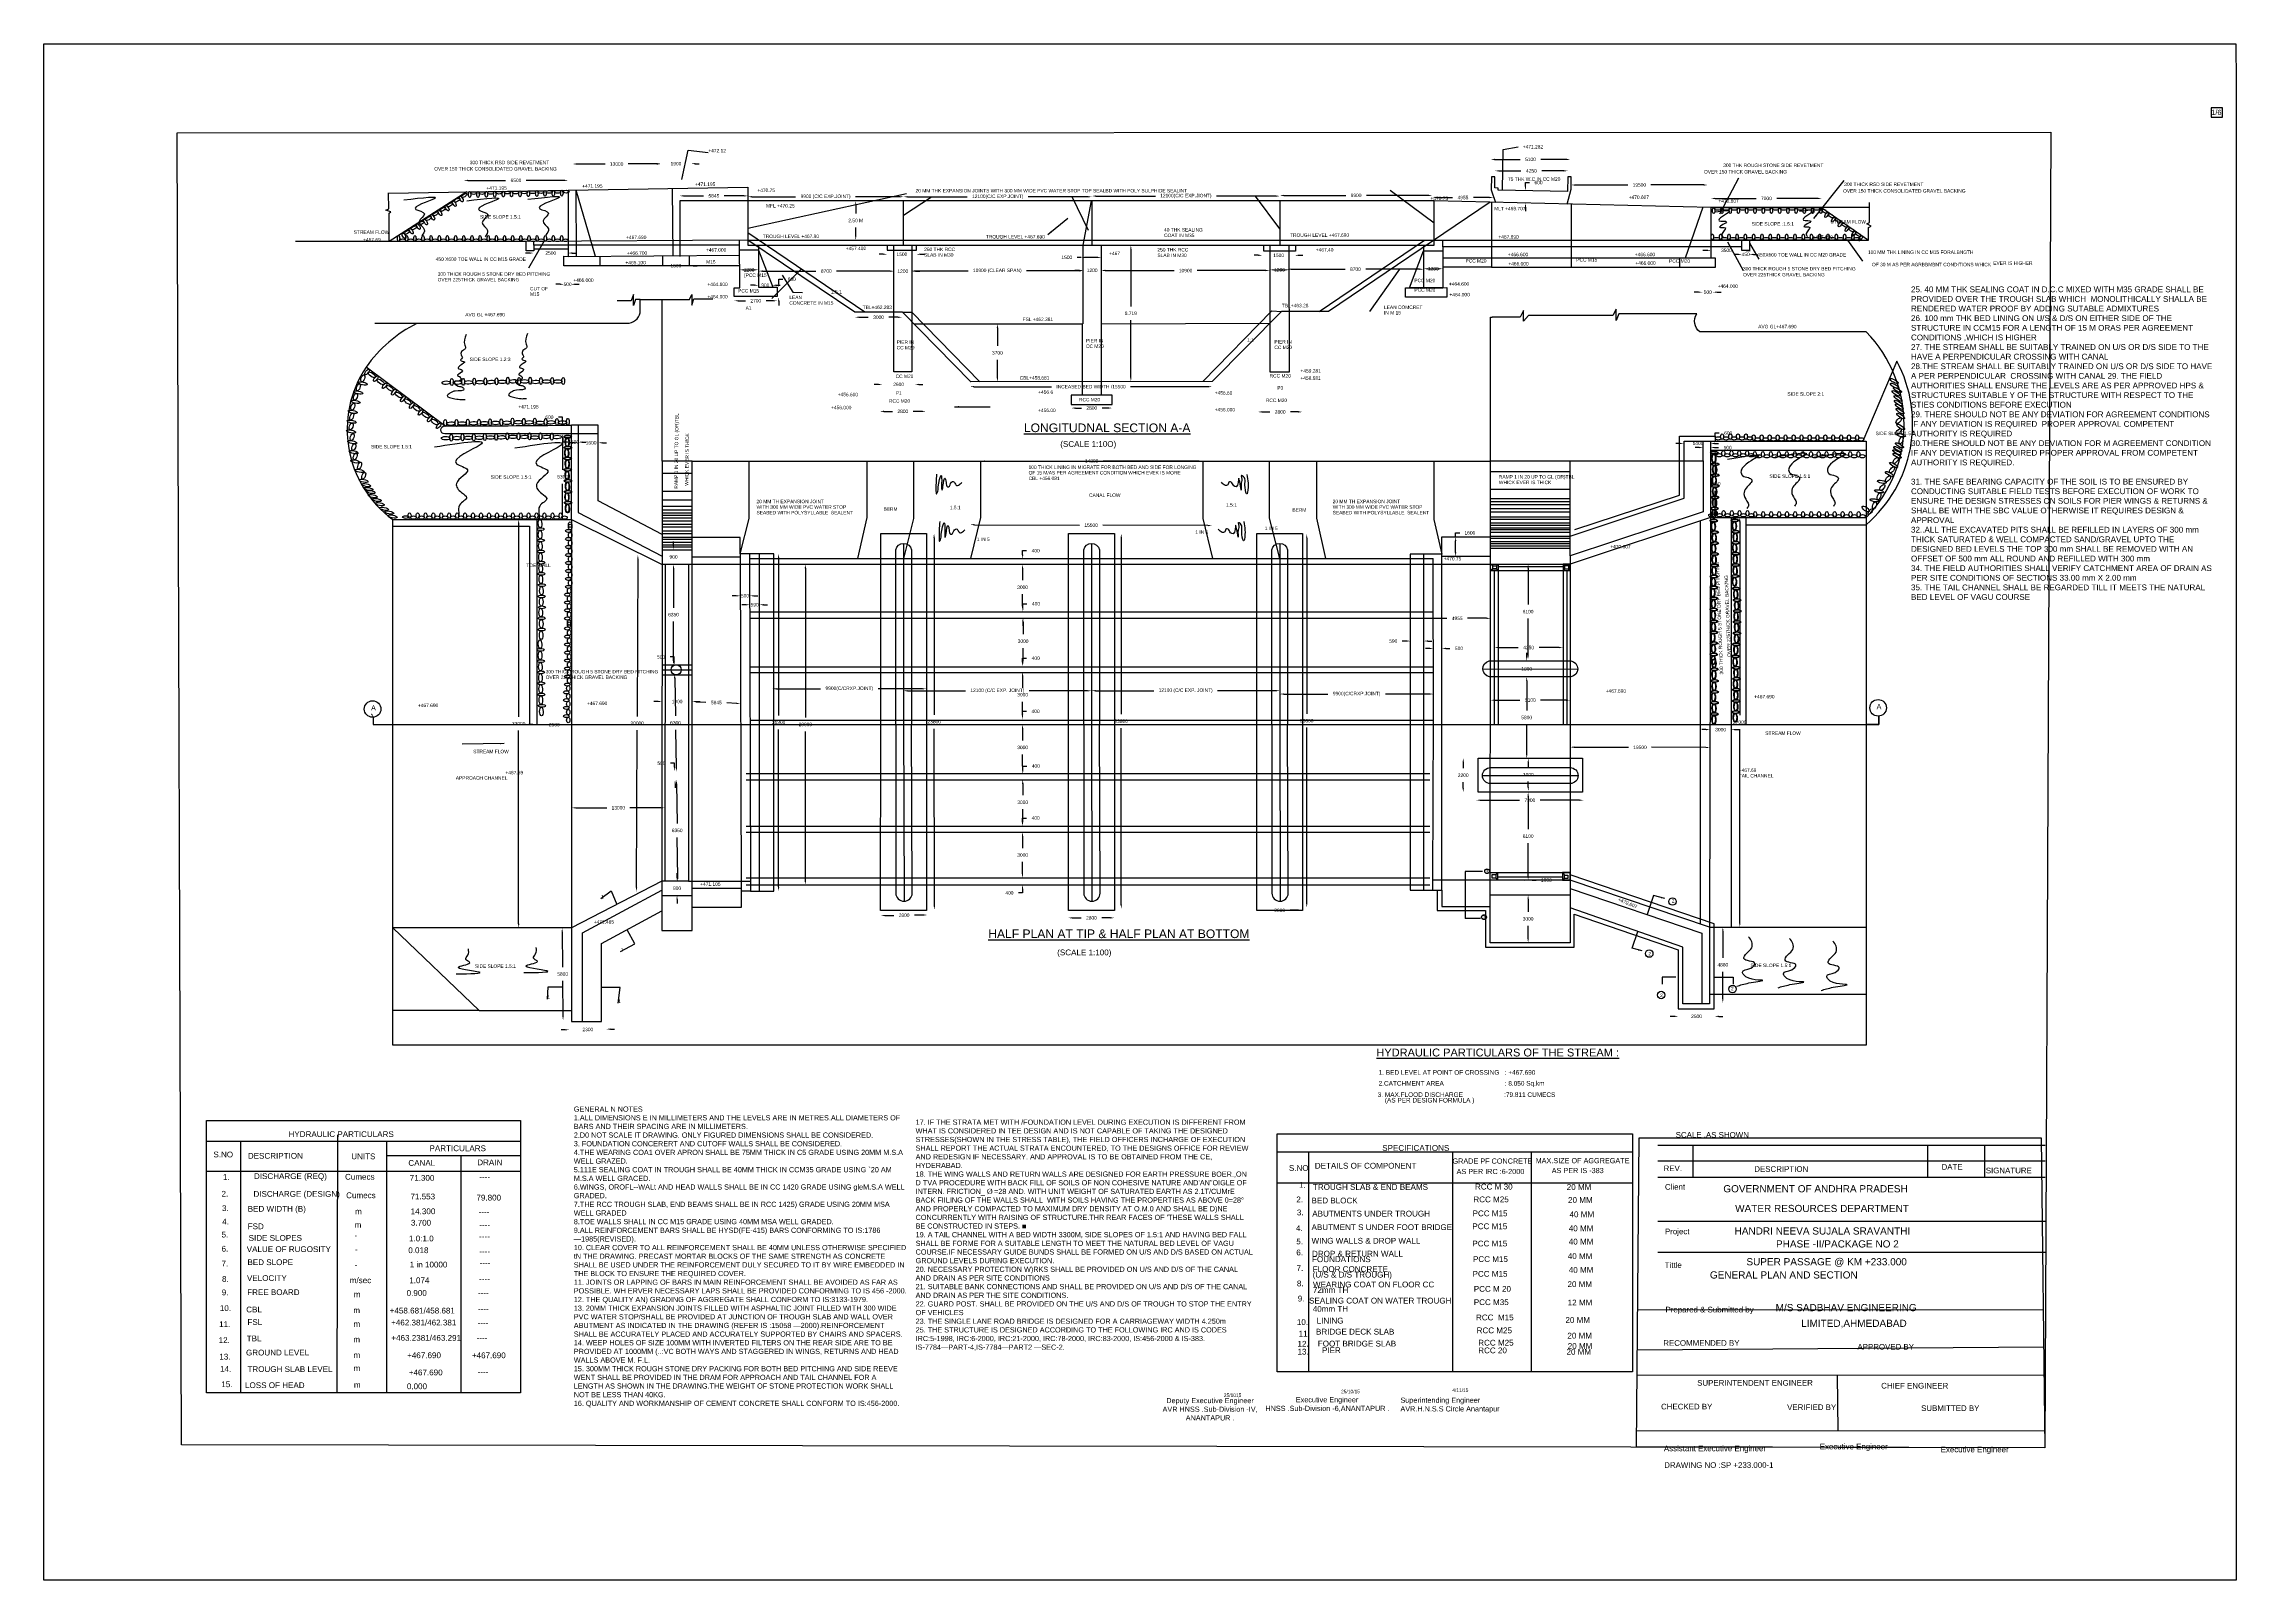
# Model space of a CAD drawing. Header units: inches. Extents: x 8.6 to 46.6, y 1.4 to 28.
import ezdxf

# ---------------------------------------------------------------- set-up
doc = ezdxf.new("R2010")
doc.units = ezdxf.units.IN
doc.header["$MEASUREMENT"] = 0
for name, color, linetype in [('DIMENSION', 7, 'Continuous'), ('DRAWING', 2, 'Continuous'), ('TEXT', 7, 'Continuous')]:
    doc.layers.add(name, color=color, linetype=linetype)
doc.styles.get("Standard").update_dxf_attribs({"font": 'arial.ttf', "height": 0.06})
doc.dimstyles.get("Standard").update_dxf_attribs({"dimtxt": 0.06, "dimasz": 0.07, "dimexe": 0.18, "dimexo": 0.0625, "dimgap": 0.09, "dimtad": 0, "dimtih": 1, "dimtoh": 1, "dimdec": 4, "dimzin": 0, "dimdsep": 46, "dimtxsty": 'Standard', "dimcen": 0.09, "dimse1": 1, "dimse2": 1, "dimadec": 0, "dimazin": 0, "dimtfac": 1, "dimtdec": 4, "dimtofl": 0, "dimtmove": 0, "dimatfit": 3, "dimfxl": 0, "dimtolj": 1, "dimtzin": 0, "dimarcsym": 0})

# ---------------------------------------------------------------- blocks, each defined once
blk = doc.blocks.new('*D2')
at = {"layer": 'Defpoints', "color": 0, "transparency": 16777216}
for p in [(15.896, 25.484), (17.707, 25.682), (17.707, 25.513)]:
    blk.add_point(p, dxfattribs=at)
at = {"layer": 'DIMENSION', "color": 0, "lineweight": -2, "transparency": 16777216}
for p, q in [((15.966, 25.682), (16.622, 25.682)), ((17.637, 25.682), (16.982, 25.682))]:
    blk.add_line(p, q, dxfattribs=at)
at = {"layer": 'DIMENSION', "color": 0, "transparency": 16777216}
for points in [[(15.966, 25.694), (15.966, 25.671), (15.896, 25.682)], [(17.637, 25.694), (17.637, 25.671), (17.707, 25.682)]]:
    blk.add_solid(points, dxfattribs=at)
at = {"layer": 'DIMENSION', "color": 0, "transparency": 16777216, "insert": (16.802, 25.682), "char_height": 0.06, "attachment_point": 5}
blk.add_mtext('\\A1;6500', dxfattribs=at)
blk = doc.blocks.new('*D3')
at = {"layer": 'Defpoints', "color": 0, "transparency": 16777216}
for p in [(17.784, 25.909), (19.313, 25.966), (19.313, 25.92)]:
    blk.add_point(p, dxfattribs=at)
at = {"layer": 'DIMENSION', "color": 0, "lineweight": -2, "transparency": 16777216}
for p, q in [((17.854, 25.966), (18.348, 25.966)), ((19.243, 25.966), (18.748, 25.966))]:
    blk.add_line(p, q, dxfattribs=at)
at = {"layer": 'DIMENSION', "color": 0, "transparency": 16777216}
for points in [[(17.854, 25.977), (17.854, 25.954), (17.784, 25.966)], [(19.243, 25.977), (19.243, 25.954), (19.313, 25.966)]]:
    blk.add_solid(points, dxfattribs=at)
at = {"layer": 'DIMENSION', "color": 0, "transparency": 16777216, "insert": (18.548, 25.966), "char_height": 0.06, "attachment_point": 5}
blk.add_mtext('\\A1;13000', dxfattribs=at)
blk = doc.blocks.new('*D4')
at = {"layer": 'Defpoints', "color": 0, "transparency": 16777216}
for p in [(19.313, 25.966), (19.84, 25.982), (19.84, 25.971)]:
    blk.add_point(p, dxfattribs=at)
at = {"layer": 'DIMENSION', "color": 0, "lineweight": -2, "transparency": 16777216}
for p, q in [((19.243, 25.971), (19.173, 25.971)), ((19.91, 25.971), (19.98, 25.971))]:
    blk.add_line(p, q, dxfattribs=at)
at = {"layer": 'DIMENSION', "color": 0, "transparency": 16777216}
for points in [[(19.243, 25.983), (19.243, 25.959), (19.313, 25.971)], [(19.91, 25.983), (19.91, 25.959), (19.84, 25.971)]]:
    blk.add_solid(points, dxfattribs=at)
at = {"layer": 'DIMENSION', "color": 0, "transparency": 16777216, "insert": (19.576, 25.971), "char_height": 0.06, "attachment_point": 5}
blk.add_mtext('\\A1;1900', dxfattribs=at)
blk = doc.blocks.new('*D5')
at = {"layer": 'Defpoints', "color": 0, "transparency": 16777216}
for p in [(17.106, 24.422), (17.106, 24.41), (17.707, 24.424)]:
    blk.add_point(p, dxfattribs=at)
at = {"layer": 'DIMENSION', "color": 0, "lineweight": -2, "transparency": 16777216}
for p, q in [((17.036, 24.422), (16.966, 24.422)), ((17.777, 24.422), (17.847, 24.422))]:
    blk.add_line(p, q, dxfattribs=at)
at = {"layer": 'DIMENSION', "color": 0, "transparency": 16777216}
for points in [[(17.036, 24.434), (17.036, 24.41), (17.106, 24.422)], [(17.777, 24.434), (17.777, 24.41), (17.707, 24.422)]]:
    blk.add_solid(points, dxfattribs=at)
at = {"layer": 'DIMENSION', "color": 0, "transparency": 16777216, "insert": (17.406, 24.422), "char_height": 0.06, "attachment_point": 5}
blk.add_mtext('\\A1;2500', dxfattribs=at)
blk = doc.blocks.new('*D6')
at = {"layer": 'Defpoints', "color": 0, "transparency": 16777216}
for p in [(17.636, 23.88), (17.636, 23.876), (17.757, 23.864)]:
    blk.add_point(p, dxfattribs=at)
at = {"layer": 'DIMENSION', "color": 0, "lineweight": -2, "transparency": 16777216}
for p, q in [((17.566, 23.88), (17.496, 23.88)), ((17.827, 23.88), (17.897, 23.88))]:
    blk.add_line(p, q, dxfattribs=at)
at = {"layer": 'DIMENSION', "color": 0, "transparency": 16777216}
for points in [[(17.566, 23.892), (17.566, 23.869), (17.636, 23.88)], [(17.827, 23.892), (17.827, 23.869), (17.757, 23.88)]]:
    blk.add_solid(points, dxfattribs=at)
at = {"layer": 'DIMENSION', "color": 0, "transparency": 16777216, "insert": (17.697, 23.88), "char_height": 0.06, "attachment_point": 5}
blk.add_mtext('\\A1;500', dxfattribs=at)
blk = doc.blocks.new('*D7')
at = {"layer": 'Defpoints', "color": 0, "transparency": 16777216}
for p in [(21.357, 23.827), (21.39, 23.827), (21.392, 23.655)]:
    blk.add_point(p, dxfattribs=at)
at = {"layer": 'DIMENSION', "color": 0, "lineweight": -2, "transparency": 16777216}
for p, q in [((21.357, 23.897), (21.357, 23.967)), ((21.357, 23.967), (21.427, 23.967)), ((21.357, 23.585), (21.357, 23.515))]:
    blk.add_line(p, q, dxfattribs=at)
at = {"layer": 'DIMENSION', "color": 0, "transparency": 16777216}
for points in [[(21.345, 23.897), (21.369, 23.897), (21.357, 23.827)], [(21.345, 23.585), (21.369, 23.585), (21.357, 23.655)]]:
    blk.add_solid(points, dxfattribs=at)
at = {"layer": 'DIMENSION', "color": 0, "transparency": 16777216, "insert": (21.583, 23.967), "char_height": 0.06, "attachment_point": 5}
blk.add_mtext('\\A1;600', dxfattribs=at)
blk = doc.blocks.new('*D8')
at = {"layer": 'Defpoints', "color": 0, "transparency": 16777216}
for p in [(20.587, 23.667), (20.587, 23.594), (21.332, 23.667)]:
    blk.add_point(p, dxfattribs=at)
at = {"layer": 'DIMENSION', "color": 0, "lineweight": -2, "transparency": 16777216}
for p, q in [((20.657, 23.594), (20.78, 23.594)), ((21.262, 23.594), (21.14, 23.594))]:
    blk.add_line(p, q, dxfattribs=at)
at = {"layer": 'DIMENSION', "color": 0, "transparency": 16777216}
for points in [[(20.657, 23.606), (20.657, 23.583), (20.587, 23.594)], [(21.262, 23.606), (21.262, 23.583), (21.332, 23.594)]]:
    blk.add_solid(points, dxfattribs=at)
at = {"layer": 'DIMENSION', "color": 0, "transparency": 16777216, "insert": (20.96, 23.594), "char_height": 0.06, "attachment_point": 5}
blk.add_mtext('\\A1;2700', dxfattribs=at)
blk = doc.blocks.new('*D9')
at = {"layer": 'Defpoints', "color": 0, "transparency": 16777216}
for p in [(21.009, 23.857), (21.241, 23.866), (21.241, 23.864)]:
    blk.add_point(p, dxfattribs=at)
at = {"layer": 'DIMENSION', "color": 0, "lineweight": -2, "transparency": 16777216}
for p, q in [((20.939, 23.864), (20.869, 23.864)), ((21.311, 23.864), (21.381, 23.864))]:
    blk.add_line(p, q, dxfattribs=at)
at = {"layer": 'DIMENSION', "color": 0, "transparency": 16777216}
for points in [[(20.939, 23.875), (20.939, 23.852), (21.009, 23.864)], [(21.311, 23.875), (21.311, 23.852), (21.241, 23.864)]]:
    blk.add_solid(points, dxfattribs=at)
at = {"layer": 'DIMENSION', "color": 0, "transparency": 16777216, "insert": (21.125, 23.864), "char_height": 0.06, "attachment_point": 5}
blk.add_mtext('\\A1;900', dxfattribs=at)
blk = doc.blocks.new('*D10')
at = {"layer": 'Defpoints', "color": 0, "transparency": 16777216}
for p in [(20.679, 24.109), (21.009, 24.131), (21.009, 24.109)]:
    blk.add_point(p, dxfattribs=at)
at = {"layer": 'DIMENSION', "color": 0, "lineweight": -2, "transparency": 16777216}
blk.add_line((20.749, 24.131), (20.939, 24.131), dxfattribs=at)
at = {"layer": 'DIMENSION', "color": 0, "transparency": 16777216}
for points in [[(20.749, 24.143), (20.749, 24.12), (20.679, 24.131)], [(20.939, 24.143), (20.939, 24.12), (21.009, 24.131)]]:
    blk.add_solid(points, dxfattribs=at)
at = {"layer": 'DIMENSION', "color": 0, "transparency": 16777216, "insert": (20.844, 24.131), "char_height": 0.06, "attachment_point": 5}
blk.add_mtext('\\A1;1200', dxfattribs=at)
blk = doc.blocks.new('*D11')
at = {"layer": 'Defpoints', "color": 0, "transparency": 16777216}
for p in [(21.009, 24.109), (23.356, 24.109), (23.356, 24.109)]:
    blk.add_point(p, dxfattribs=at)
at = {"layer": 'DIMENSION', "color": 0, "lineweight": -2, "transparency": 16777216}
for p, q in [((21.079, 24.109), (22.003, 24.109)), ((23.286, 24.109), (22.362, 24.109))]:
    blk.add_line(p, q, dxfattribs=at)
at = {"layer": 'DIMENSION', "color": 0, "transparency": 16777216}
for points in [[(21.079, 24.121), (21.079, 24.098), (21.009, 24.109)], [(23.286, 24.121), (23.286, 24.098), (23.356, 24.109)]]:
    blk.add_solid(points, dxfattribs=at)
at = {"layer": 'DIMENSION', "color": 0, "transparency": 16777216, "insert": (22.182, 24.109), "char_height": 0.06, "attachment_point": 5}
blk.add_mtext('\\A1;8700', dxfattribs=at)
blk = doc.blocks.new('*D12')
at = {"layer": 'Defpoints', "color": 0, "transparency": 16777216}
for p in [(23.356, 24.109), (23.663, 24.109), (23.663, 24.107)]:
    blk.add_point(p, dxfattribs=at)
at = {"layer": 'DIMENSION', "color": 0, "lineweight": -2, "transparency": 16777216}
for p, q in [((23.286, 24.107), (23.216, 24.107)), ((23.733, 24.107), (23.803, 24.107))]:
    blk.add_line(p, q, dxfattribs=at)
at = {"layer": 'DIMENSION', "color": 0, "transparency": 16777216}
for points in [[(23.286, 24.119), (23.286, 24.095), (23.356, 24.107)], [(23.733, 24.119), (23.733, 24.095), (23.663, 24.107)]]:
    blk.add_solid(points, dxfattribs=at)
at = {"layer": 'DIMENSION', "color": 0, "transparency": 16777216, "insert": (23.509, 24.107), "char_height": 0.06, "attachment_point": 5}
blk.add_mtext('\\A1;1200', dxfattribs=at)
blk = doc.blocks.new('*D13')
at = {"layer": 'Defpoints', "color": 0, "transparency": 16777216}
for p in [(23.663, 24.113), (26.631, 24.113), (26.631, 24.113)]:
    blk.add_point(p, dxfattribs=at)
at = {"layer": 'DIMENSION', "color": 0, "lineweight": -2, "transparency": 16777216}
for p, q in [((23.733, 24.113), (24.641, 24.113)), ((26.561, 24.113), (25.652, 24.113))]:
    blk.add_line(p, q, dxfattribs=at)
at = {"layer": 'DIMENSION', "color": 0, "transparency": 16777216}
for points in [[(23.733, 24.124), (23.733, 24.101), (23.663, 24.113)], [(26.561, 24.124), (26.561, 24.101), (26.631, 24.113)]]:
    blk.add_solid(points, dxfattribs=at)
at = {"layer": 'DIMENSION', "color": 0, "transparency": 16777216, "insert": (25.147, 24.113), "char_height": 0.06, "attachment_point": 5}
blk.add_mtext('\\A1;10900 (CLEAR SPAN)', dxfattribs=at)
blk = doc.blocks.new('*D14')
at = {"layer": 'Defpoints', "color": 0, "transparency": 16777216}
for p in [(26.631, 24.113), (26.951, 24.122), (26.951, 24.113)]:
    blk.add_point(p, dxfattribs=at)
at = {"layer": 'DIMENSION', "color": 0, "lineweight": -2, "transparency": 16777216}
for p, q in [((26.561, 24.122), (26.491, 24.122)), ((27.021, 24.122), (27.091, 24.122))]:
    blk.add_line(p, q, dxfattribs=at)
at = {"layer": 'DIMENSION', "color": 0, "transparency": 16777216}
for points in [[(26.561, 24.133), (26.561, 24.11), (26.631, 24.122)], [(27.021, 24.133), (27.021, 24.11), (26.951, 24.122)]]:
    blk.add_solid(points, dxfattribs=at)
at = {"layer": 'DIMENSION', "color": 0, "transparency": 16777216, "insert": (26.791, 24.122), "char_height": 0.06, "attachment_point": 5}
blk.add_mtext('\\A1;1200', dxfattribs=at)
blk = doc.blocks.new('*D15')
at = {"layer": 'Defpoints', "color": 0, "transparency": 16777216}
for p in [(26.951, 24.122), (29.871, 24.122), (29.871, 24.118)]:
    blk.add_point(p, dxfattribs=at)
at = {"layer": 'DIMENSION', "color": 0, "lineweight": -2, "transparency": 16777216}
for p, q in [((27.021, 24.118), (28.211, 24.118)), ((29.801, 24.118), (28.611, 24.118))]:
    blk.add_line(p, q, dxfattribs=at)
at = {"layer": 'DIMENSION', "color": 0, "transparency": 16777216}
for points in [[(27.021, 24.13), (27.021, 24.107), (26.951, 24.118)], [(29.801, 24.13), (29.801, 24.107), (29.871, 24.118)]]:
    blk.add_solid(points, dxfattribs=at)
at = {"layer": 'DIMENSION', "color": 0, "transparency": 16777216, "insert": (28.411, 24.118), "char_height": 0.06, "attachment_point": 5}
blk.add_mtext('\\A1;10900', dxfattribs=at)
blk = doc.blocks.new('*D16')
at = {"layer": 'Defpoints', "color": 0, "transparency": 16777216}
for p in [(29.871, 24.118), (30.208, 24.13), (30.208, 24.12)]:
    blk.add_point(p, dxfattribs=at)
at = {"layer": 'DIMENSION', "color": 0, "lineweight": -2, "transparency": 16777216}
blk.add_line((29.941, 24.13), (30.138, 24.13), dxfattribs=at)
at = {"layer": 'DIMENSION', "color": 0, "transparency": 16777216}
for points in [[(29.941, 24.142), (29.941, 24.119), (29.871, 24.13)], [(30.138, 24.142), (30.138, 24.119), (30.208, 24.13)]]:
    blk.add_solid(points, dxfattribs=at)
at = {"layer": 'DIMENSION', "color": 0, "transparency": 16777216, "insert": (30.04, 24.13), "char_height": 0.06, "attachment_point": 5}
blk.add_mtext('\\A1;1200', dxfattribs=at)
blk = doc.blocks.new('*D17')
at = {"layer": 'Defpoints', "color": 0, "transparency": 16777216}
for p in [(29.742, 24.356), (30.306, 24.383), (30.306, 24.356)]:
    blk.add_point(p, dxfattribs=at)
at = {"layer": 'DIMENSION', "color": 0, "lineweight": -2, "transparency": 16777216}
for p, q in [((29.672, 24.383), (29.602, 24.383)), ((30.376, 24.383), (30.446, 24.383))]:
    blk.add_line(p, q, dxfattribs=at)
at = {"layer": 'DIMENSION', "color": 0, "transparency": 16777216}
for points in [[(29.672, 24.395), (29.672, 24.371), (29.742, 24.383)], [(30.376, 24.395), (30.376, 24.371), (30.306, 24.383)]]:
    blk.add_solid(points, dxfattribs=at)
at = {"layer": 'DIMENSION', "color": 0, "transparency": 16777216, "insert": (30.024, 24.383), "char_height": 0.06, "attachment_point": 5}
blk.add_mtext('\\A1;1500', dxfattribs=at)
blk = doc.blocks.new('*D18')
at = {"layer": 'Defpoints', "color": 0, "transparency": 16777216}
for p in [(30.173, 24.124), (32.539, 24.142), (32.539, 24.124)]:
    blk.add_point(p, dxfattribs=at)
at = {"layer": 'DIMENSION', "color": 0, "lineweight": -2, "transparency": 16777216}
for p, q in [((30.243, 24.142), (31.176, 24.142)), ((32.469, 24.142), (31.536, 24.142))]:
    blk.add_line(p, q, dxfattribs=at)
at = {"layer": 'DIMENSION', "color": 0, "transparency": 16777216}
for points in [[(30.243, 24.153), (30.243, 24.13), (30.173, 24.142)], [(32.469, 24.153), (32.469, 24.13), (32.539, 24.142)]]:
    blk.add_solid(points, dxfattribs=at)
at = {"layer": 'DIMENSION', "color": 0, "transparency": 16777216, "insert": (31.356, 24.142), "char_height": 0.06, "attachment_point": 5}
blk.add_mtext('\\A1;8700', dxfattribs=at)
blk = doc.blocks.new('*D19')
at = {"layer": 'Defpoints', "color": 0, "transparency": 16777216}
for p in [(32.539, 24.142), (32.871, 24.149), (32.871, 24.142)]:
    blk.add_point(p, dxfattribs=at)
at = {"layer": 'DIMENSION', "color": 0, "lineweight": -2, "transparency": 16777216}
blk.add_line((32.609, 24.149), (32.801, 24.149), dxfattribs=at)
at = {"layer": 'DIMENSION', "color": 0, "transparency": 16777216}
for points in [[(32.609, 24.161), (32.609, 24.138), (32.539, 24.149)], [(32.801, 24.161), (32.801, 24.138), (32.871, 24.149)]]:
    blk.add_solid(points, dxfattribs=at)
at = {"layer": 'DIMENSION', "color": 0, "transparency": 16777216, "insert": (32.705, 24.149), "char_height": 0.06, "attachment_point": 5}
blk.add_mtext('\\A1;1200', dxfattribs=at)
blk = doc.blocks.new('*D20')
at = {"layer": 'Defpoints', "color": 0, "transparency": 16777216}
for p in [(32.689, 25.384), (32.689, 25.384), (33.752, 25.39)]:
    blk.add_point(p, dxfattribs=at)
at = {"layer": 'DIMENSION', "color": 0, "lineweight": -2, "transparency": 16777216}
for p, q in [((32.759, 25.384), (33.04, 25.384)), ((33.682, 25.384), (33.402, 25.384))]:
    blk.add_line(p, q, dxfattribs=at)
at = {"layer": 'DIMENSION', "color": 0, "transparency": 16777216}
for points in [[(32.759, 25.395), (32.759, 25.372), (32.689, 25.384)], [(33.682, 25.395), (33.682, 25.372), (33.752, 25.384)]]:
    blk.add_solid(points, dxfattribs=at)
at = {"layer": 'DIMENSION', "color": 0, "transparency": 16777216, "insert": (33.221, 25.384), "char_height": 0.06, "attachment_point": 5}
blk.add_mtext('\\A1;4955', dxfattribs=at)
blk = doc.blocks.new('*D21')
at = {"layer": 'Defpoints', "color": 0, "transparency": 16777216}
for p in [(30.044, 25.422), (30.044, 25.395), (32.689, 25.384)]:
    blk.add_point(p, dxfattribs=at)
at = {"layer": 'DIMENSION', "color": 0, "lineweight": -2, "transparency": 16777216}
for p, q in [((30.114, 25.422), (31.187, 25.422)), ((32.619, 25.422), (31.546, 25.422))]:
    blk.add_line(p, q, dxfattribs=at)
at = {"layer": 'DIMENSION', "color": 0, "transparency": 16777216}
for points in [[(30.114, 25.433), (30.114, 25.41), (30.044, 25.422)], [(32.619, 25.433), (32.619, 25.41), (32.689, 25.422)]]:
    blk.add_solid(points, dxfattribs=at)
at = {"layer": 'DIMENSION', "color": 0, "transparency": 16777216, "insert": (31.367, 25.422), "char_height": 0.06, "attachment_point": 5}
blk.add_mtext('\\A1;9900', dxfattribs=at)
blk = doc.blocks.new('*D22')
at = {"layer": 'Defpoints', "color": 0, "transparency": 16777216}
for p in [(26.788, 25.41), (26.788, 25.41), (30.044, 25.422)]:
    blk.add_point(p, dxfattribs=at)
at = {"layer": 'DIMENSION', "color": 0, "lineweight": -2, "transparency": 16777216}
for p, q in [((26.858, 25.41), (27.887, 25.41)), ((29.974, 25.41), (28.945, 25.41))]:
    blk.add_line(p, q, dxfattribs=at)
at = {"layer": 'DIMENSION', "color": 0, "transparency": 16777216}
for points in [[(26.858, 25.422), (26.858, 25.398), (26.788, 25.41)], [(29.974, 25.422), (29.974, 25.398), (30.044, 25.41)]]:
    blk.add_solid(points, dxfattribs=at)
at = {"layer": 'DIMENSION', "color": 0, "transparency": 16777216, "insert": (28.416, 25.41), "char_height": 0.06, "attachment_point": 5}
blk.add_mtext('\\A1;12100(C/C EXP.JIONT)', dxfattribs=at)
blk = doc.blocks.new('*D23')
at = {"layer": 'Defpoints', "color": 0, "transparency": 16777216}
for p in [(23.522, 25.397), (23.522, 25.397), (26.788, 25.41)]:
    blk.add_point(p, dxfattribs=at)
at = {"layer": 'DIMENSION', "color": 0, "lineweight": -2, "transparency": 16777216}
for p, q in [((23.592, 25.397), (24.626, 25.397)), ((26.718, 25.397), (25.683, 25.397))]:
    blk.add_line(p, q, dxfattribs=at)
at = {"layer": 'DIMENSION', "color": 0, "transparency": 16777216}
for points in [[(23.592, 25.409), (23.592, 25.386), (23.522, 25.397)], [(26.718, 25.409), (26.718, 25.386), (26.788, 25.397)]]:
    blk.add_solid(points, dxfattribs=at)
at = {"layer": 'DIMENSION', "color": 0, "transparency": 16777216, "insert": (25.155, 25.397), "char_height": 0.06, "attachment_point": 5}
blk.add_mtext('\\A1;12100(C/C EXP.JOINT)', dxfattribs=at)
blk = doc.blocks.new('*D24')
at = {"layer": 'Defpoints', "color": 0, "transparency": 16777216}
for p in [(20.823, 25.398), (20.823, 25.397), (23.522, 25.397)]:
    blk.add_point(p, dxfattribs=at)
at = {"layer": 'DIMENSION', "color": 0, "lineweight": -2, "transparency": 16777216}
for p, q in [((20.893, 25.398), (21.65, 25.398)), ((23.452, 25.398), (22.69, 25.398))]:
    blk.add_line(p, q, dxfattribs=at)
at = {"layer": 'DIMENSION', "color": 0, "transparency": 16777216}
for points in [[(20.893, 25.41), (20.893, 25.386), (20.823, 25.398)], [(23.452, 25.41), (23.452, 25.386), (23.522, 25.398)]]:
    blk.add_solid(points, dxfattribs=at)
at = {"layer": 'DIMENSION', "color": 0, "transparency": 16777216, "insert": (22.17, 25.398), "char_height": 0.06, "attachment_point": 5}
blk.add_mtext('\\A1;9900 (C/C EXP.JOINT)', dxfattribs=at)
blk = doc.blocks.new('*D25')
at = {"layer": 'Defpoints', "color": 0, "transparency": 16777216}
for p in [(19.643, 25.413), (19.643, 25.325), (20.823, 25.325)]:
    blk.add_point(p, dxfattribs=at)
at = {"layer": 'DIMENSION', "color": 0, "lineweight": -2, "transparency": 16777216}
for p, q in [((19.713, 25.413), (20.053, 25.413)), ((20.753, 25.413), (20.413, 25.413))]:
    blk.add_line(p, q, dxfattribs=at)
at = {"layer": 'DIMENSION', "color": 0, "transparency": 16777216}
for points in [[(19.713, 25.425), (19.713, 25.401), (19.643, 25.413)], [(20.753, 25.425), (20.753, 25.401), (20.823, 25.413)]]:
    blk.add_solid(points, dxfattribs=at)
at = {"layer": 'DIMENSION', "color": 0, "transparency": 16777216, "insert": (20.233, 25.413), "char_height": 0.06, "attachment_point": 5}
blk.add_mtext('\\A1;5845', dxfattribs=at)
blk = doc.blocks.new('*D26')
at = {"layer": 'Defpoints', "color": 0, "transparency": 16777216}
for p in [(19.346, 24.203), (19.346, 24.203), (19.803, 24.203)]:
    blk.add_point(p, dxfattribs=at)
at = {"layer": 'DIMENSION', "color": 0, "lineweight": -2, "transparency": 16777216}
for p, q in [((19.276, 24.203), (19.206, 24.203)), ((19.873, 24.203), (19.943, 24.203))]:
    blk.add_line(p, q, dxfattribs=at)
at = {"layer": 'DIMENSION', "color": 0, "transparency": 16777216}
for points in [[(19.276, 24.215), (19.276, 24.191), (19.346, 24.203)], [(19.873, 24.215), (19.873, 24.191), (19.803, 24.203)]]:
    blk.add_solid(points, dxfattribs=at)
at = {"layer": 'DIMENSION', "color": 0, "transparency": 16777216, "insert": (19.575, 24.203), "char_height": 0.06, "attachment_point": 5}
blk.add_mtext('\\A1;1500', dxfattribs=at)
blk = doc.blocks.new('*D27')
at = {"layer": 'Defpoints', "color": 0, "transparency": 16777216}
for p in [(22.692, 25.325), (22.692, 25.325), (22.666, 24.646)]:
    blk.add_point(p, dxfattribs=at)
at = {"layer": 'DIMENSION', "color": 0, "lineweight": -2, "transparency": 16777216}
for p, q in [((22.692, 25.255), (22.692, 25.106)), ((22.692, 24.716), (22.692, 24.865))]:
    blk.add_line(p, q, dxfattribs=at)
at = {"layer": 'DIMENSION', "color": 0, "transparency": 16777216}
for points in [[(22.681, 25.255), (22.704, 25.255), (22.692, 25.325)], [(22.681, 24.716), (22.704, 24.716), (22.692, 24.646)]]:
    blk.add_solid(points, dxfattribs=at)
at = {"layer": 'DIMENSION', "color": 0, "transparency": 16777216, "insert": (22.692, 24.986), "char_height": 0.06, "attachment_point": 5}
blk.add_mtext('\\A1;2.50 M', dxfattribs=at)
blk = doc.blocks.new('*D28')
at = {"layer": 'Defpoints', "color": 0, "transparency": 16777216}
for p in [(23.24, 24.472), (23.746, 24.472), (23.746, 24.401)]:
    blk.add_point(p, dxfattribs=at)
at = {"layer": 'DIMENSION', "color": 0, "lineweight": -2, "transparency": 16777216}
for p, q in [((23.17, 24.401), (23.1, 24.401)), ((23.816, 24.401), (23.886, 24.401))]:
    blk.add_line(p, q, dxfattribs=at)
at = {"layer": 'DIMENSION', "color": 0, "transparency": 16777216}
for points in [[(23.17, 24.413), (23.17, 24.39), (23.24, 24.401)], [(23.816, 24.413), (23.816, 24.39), (23.746, 24.401)]]:
    blk.add_solid(points, dxfattribs=at)
at = {"layer": 'DIMENSION', "color": 0, "transparency": 16777216, "insert": (23.493, 24.401), "char_height": 0.06, "attachment_point": 5}
blk.add_mtext('\\A1;1500', dxfattribs=at)
blk = doc.blocks.new('*D29')
at = {"layer": 'Defpoints', "color": 0, "transparency": 16777216}
for p in [(22.681, 23.309), (23.495, 23.309), (23.495, 23.309)]:
    blk.add_point(p, dxfattribs=at)
at = {"layer": 'DIMENSION', "color": 0, "lineweight": -2, "transparency": 16777216}
for p, q in [((22.751, 23.309), (22.908, 23.309)), ((23.425, 23.309), (23.267, 23.309))]:
    blk.add_line(p, q, dxfattribs=at)
at = {"layer": 'DIMENSION', "color": 0, "transparency": 16777216}
for points in [[(22.751, 23.321), (22.751, 23.297), (22.681, 23.309)], [(23.425, 23.321), (23.425, 23.297), (23.495, 23.309)]]:
    blk.add_solid(points, dxfattribs=at)
at = {"layer": 'DIMENSION', "color": 0, "transparency": 16777216, "insert": (23.088, 23.309), "char_height": 0.06, "attachment_point": 5}
blk.add_mtext('\\A1;3000', dxfattribs=at)
blk = doc.blocks.new('*D30')
at = {"layer": 'Defpoints', "color": 0, "transparency": 16777216}
for p in [(25.159, 23.196), (25.149, 22.19), (25.161, 22.19)]:
    blk.add_point(p, dxfattribs=at)
at = {"layer": 'DIMENSION', "color": 0, "lineweight": -2, "transparency": 16777216}
for p, q in [((25.149, 23.126), (25.149, 22.814)), ((25.149, 22.26), (25.149, 22.572))]:
    blk.add_line(p, q, dxfattribs=at)
at = {"layer": 'DIMENSION', "color": 0, "transparency": 16777216}
for points in [[(25.137, 23.126), (25.161, 23.126), (25.149, 23.196)], [(25.137, 22.26), (25.161, 22.26), (25.149, 22.19)]]:
    blk.add_solid(points, dxfattribs=at)
at = {"layer": 'DIMENSION', "color": 0, "transparency": 16777216, "insert": (25.149, 22.693), "char_height": 0.06, "attachment_point": 5}
blk.add_mtext('\\A1;3700', dxfattribs=at)
blk = doc.blocks.new('*D31')
at = {"layer": 'Defpoints', "color": 0, "transparency": 16777216}
for p in [(24.674, 22.088), (28.871, 22.105), (28.871, 22.101)]:
    blk.add_point(p, dxfattribs=at)
at = {"layer": 'DIMENSION', "color": 0, "lineweight": -2, "transparency": 16777216}
for p, q in [((24.744, 22.105), (26.088, 22.105)), ((28.801, 22.105), (27.457, 22.105))]:
    blk.add_line(p, q, dxfattribs=at)
at = {"layer": 'DIMENSION', "color": 0, "transparency": 16777216}
for points in [[(24.744, 22.117), (24.744, 22.093), (24.674, 22.105)], [(28.801, 22.117), (28.801, 22.093), (28.871, 22.105)]]:
    blk.add_solid(points, dxfattribs=at)
at = {"layer": 'DIMENSION', "color": 0, "transparency": 16777216, "insert": (26.772, 22.105), "char_height": 0.06, "attachment_point": 5}
blk.add_mtext('\\A1;INCEASED BED WIDTH /15500', dxfattribs=at)
blk = doc.blocks.new('*D32')
at = {"layer": 'Defpoints', "color": 0, "transparency": 16777216}
for p in [(26.43, 21.735), (26.43, 21.726), (27.14, 21.728)]:
    blk.add_point(p, dxfattribs=at)
at = {"layer": 'DIMENSION', "color": 0, "lineweight": -2, "transparency": 16777216}
for p, q in [((26.5, 21.735), (26.605, 21.735)), ((27.07, 21.735), (26.965, 21.735))]:
    blk.add_line(p, q, dxfattribs=at)
at = {"layer": 'DIMENSION', "color": 0, "transparency": 16777216}
for points in [[(26.5, 21.746), (26.5, 21.723), (26.43, 21.735)], [(27.07, 21.746), (27.07, 21.723), (27.14, 21.735)]]:
    blk.add_solid(points, dxfattribs=at)
at = {"layer": 'DIMENSION', "color": 0, "transparency": 16777216, "insert": (26.785, 21.735), "char_height": 0.06, "attachment_point": 5}
blk.add_mtext('\\A1;2800', dxfattribs=at)
blk = doc.blocks.new('*D33')
at = {"layer": 'Defpoints', "color": 0, "transparency": 16777216}
for p in [(23.111, 21.677), (23.111, 21.677), (23.908, 21.683)]:
    blk.add_point(p, dxfattribs=at)
at = {"layer": 'DIMENSION', "color": 0, "lineweight": -2, "transparency": 16777216}
for p, q in [((23.181, 21.677), (23.329, 21.677)), ((23.838, 21.677), (23.689, 21.677))]:
    blk.add_line(p, q, dxfattribs=at)
at = {"layer": 'DIMENSION', "color": 0, "transparency": 16777216}
for points in [[(23.181, 21.689), (23.181, 21.666), (23.111, 21.677)], [(23.838, 21.689), (23.838, 21.666), (23.908, 21.677)]]:
    blk.add_solid(points, dxfattribs=at)
at = {"layer": 'DIMENSION', "color": 0, "transparency": 16777216, "insert": (23.509, 21.677), "char_height": 0.06, "attachment_point": 5}
blk.add_mtext('\\A1;2800', dxfattribs=at)
blk = doc.blocks.new('*D34')
at = {"layer": 'Defpoints', "color": 0, "transparency": 16777216}
for p in [(29.668, 21.667), (29.668, 21.667), (30.436, 21.675)]:
    blk.add_point(p, dxfattribs=at)
at = {"layer": 'DIMENSION', "color": 0, "lineweight": -2, "transparency": 16777216}
for p, q in [((29.738, 21.667), (29.872, 21.667)), ((30.366, 21.667), (30.232, 21.667))]:
    blk.add_line(p, q, dxfattribs=at)
at = {"layer": 'DIMENSION', "color": 0, "transparency": 16777216}
for points in [[(29.738, 21.679), (29.738, 21.656), (29.668, 21.667)], [(30.366, 21.679), (30.366, 21.656), (30.436, 21.667)]]:
    blk.add_solid(points, dxfattribs=at)
at = {"layer": 'DIMENSION', "color": 0, "transparency": 16777216, "insert": (30.052, 21.667), "char_height": 0.06, "attachment_point": 5}
blk.add_mtext('\\A1;2800', dxfattribs=at)
blk = doc.blocks.new('*D35')
at = {"layer": 'Defpoints', "color": 0, "transparency": 16777216}
for p in [(34.298, 25.504), (34.304, 25.504), (34.294, 25.288)]:
    blk.add_point(p, dxfattribs=at)
at = {"layer": 'DIMENSION', "color": 0, "lineweight": -2, "transparency": 16777216}
for p, q in [((34.304, 25.574), (34.304, 25.644)), ((34.304, 25.644), (34.374, 25.644)), ((34.304, 25.218), (34.304, 25.148))]:
    blk.add_line(p, q, dxfattribs=at)
at = {"layer": 'DIMENSION', "color": 0, "transparency": 16777216}
for points in [[(34.292, 25.574), (34.316, 25.574), (34.304, 25.504)], [(34.292, 25.218), (34.316, 25.218), (34.304, 25.288)]]:
    blk.add_solid(points, dxfattribs=at)
at = {"layer": 'DIMENSION', "color": 0, "transparency": 16777216, "insert": (34.53, 25.644), "char_height": 0.06, "attachment_point": 5}
blk.add_mtext('\\A1;600', dxfattribs=at)
blk = doc.blocks.new('*D36')
at = {"layer": 'Defpoints', "color": 0, "transparency": 16777216}
for p in [(33.775, 25.847), (33.775, 25.745), (35.038, 25.742)]:
    blk.add_point(p, dxfattribs=at)
at = {"layer": 'DIMENSION', "color": 0, "lineweight": -2, "transparency": 16777216}
for p, q in [((33.845, 25.847), (34.226, 25.847)), ((34.968, 25.847), (34.587, 25.847))]:
    blk.add_line(p, q, dxfattribs=at)
at = {"layer": 'DIMENSION', "color": 0, "transparency": 16777216}
for points in [[(33.845, 25.858), (33.845, 25.835), (33.775, 25.847)], [(34.968, 25.858), (34.968, 25.835), (35.038, 25.847)]]:
    blk.add_solid(points, dxfattribs=at)
at = {"layer": 'DIMENSION', "color": 0, "transparency": 16777216, "insert": (34.407, 25.847), "char_height": 0.06, "attachment_point": 5}
blk.add_mtext('\\A1;4250', dxfattribs=at)
blk = doc.blocks.new('*D37')
at = {"layer": 'Defpoints', "color": 0, "transparency": 16777216}
for p in [(33.699, 26.033), (35.084, 26.046), (35.084, 26.039)]:
    blk.add_point(p, dxfattribs=at)
at = {"layer": 'DIMENSION', "color": 0, "lineweight": -2, "transparency": 16777216}
for p, q in [((33.769, 26.046), (34.212, 26.046)), ((35.014, 26.046), (34.571, 26.046))]:
    blk.add_line(p, q, dxfattribs=at)
at = {"layer": 'DIMENSION', "color": 0, "transparency": 16777216}
for points in [[(33.769, 26.057), (33.769, 26.034), (33.699, 26.046)], [(35.014, 26.057), (35.014, 26.034), (35.084, 26.046)]]:
    blk.add_solid(points, dxfattribs=at)
at = {"layer": 'DIMENSION', "color": 0, "transparency": 16777216, "insert": (34.391, 26.046), "char_height": 0.06, "attachment_point": 5}
blk.add_mtext('\\A1;5100', dxfattribs=at)
blk = doc.blocks.new('*D38')
at = {"layer": 'Defpoints', "color": 0, "transparency": 16777216}
for p in [(35.096, 25.527), (37.463, 25.602), (37.463, 25.591)]:
    blk.add_point(p, dxfattribs=at)
at = {"layer": 'DIMENSION', "color": 0, "lineweight": -2, "transparency": 16777216}
for p, q in [((35.166, 25.602), (36.079, 25.602)), ((37.393, 25.602), (36.479, 25.602))]:
    blk.add_line(p, q, dxfattribs=at)
at = {"layer": 'DIMENSION', "color": 0, "transparency": 16777216}
for points in [[(35.166, 25.613), (35.166, 25.59), (35.096, 25.602)], [(37.393, 25.613), (37.393, 25.59), (37.463, 25.602)]]:
    blk.add_solid(points, dxfattribs=at)
at = {"layer": 'DIMENSION', "color": 0, "transparency": 16777216, "insert": (36.279, 25.602), "char_height": 0.06, "attachment_point": 5}
blk.add_mtext('\\A1;19500', dxfattribs=at)
blk = doc.blocks.new('*D39')
at = {"layer": 'Defpoints', "color": 0, "transparency": 16777216}
for p in [(37.519, 24.426), (38.057, 24.469), (38.057, 24.469)]:
    blk.add_point(p, dxfattribs=at)
at = {"layer": 'DIMENSION', "color": 0, "lineweight": -2, "transparency": 16777216}
for p, q in [((37.449, 24.469), (37.379, 24.469)), ((38.127, 24.469), (38.197, 24.469))]:
    blk.add_line(p, q, dxfattribs=at)
at = {"layer": 'DIMENSION', "color": 0, "transparency": 16777216}
for points in [[(37.449, 24.481), (37.449, 24.457), (37.519, 24.469)], [(38.127, 24.481), (38.127, 24.457), (38.057, 24.469)]]:
    blk.add_solid(points, dxfattribs=at)
at = {"layer": 'DIMENSION', "color": 0, "transparency": 16777216, "insert": (37.788, 24.469), "char_height": 0.06, "attachment_point": 5}
blk.add_mtext('\\A1;3500', dxfattribs=at)
blk = doc.blocks.new('*D40')
at = {"layer": 'Defpoints', "color": 0, "transparency": 16777216}
for p in [(38.057, 24.469), (38.186, 24.469), (38.186, 24.399)]:
    blk.add_point(p, dxfattribs=at)
at = {"layer": 'DIMENSION', "color": 0, "lineweight": -2, "transparency": 16777216}
for p, q in [((37.987, 24.399), (37.917, 24.399)), ((38.256, 24.399), (38.326, 24.399))]:
    blk.add_line(p, q, dxfattribs=at)
at = {"layer": 'DIMENSION', "color": 0, "transparency": 16777216}
for points in [[(37.987, 24.411), (37.987, 24.387), (38.057, 24.399)], [(38.256, 24.411), (38.256, 24.387), (38.186, 24.399)]]:
    blk.add_solid(points, dxfattribs=at)
at = {"layer": 'DIMENSION', "color": 0, "transparency": 16777216, "insert": (38.122, 24.399), "char_height": 0.06, "attachment_point": 5}
blk.add_mtext('\\A1;450', dxfattribs=at)
blk = doc.blocks.new('*D41')
at = {"layer": 'Defpoints', "color": 0, "transparency": 16777216}
for p in [(37.371, 23.744), (37.371, 23.723), (37.556, 23.72)]:
    blk.add_point(p, dxfattribs=at)
at = {"layer": 'DIMENSION', "color": 0, "lineweight": -2, "transparency": 16777216}
for p, q in [((37.301, 23.744), (37.231, 23.744)), ((37.626, 23.744), (37.696, 23.744))]:
    blk.add_line(p, q, dxfattribs=at)
at = {"layer": 'DIMENSION', "color": 0, "transparency": 16777216}
for points in [[(37.301, 23.755), (37.301, 23.732), (37.371, 23.744)], [(37.626, 23.755), (37.626, 23.732), (37.556, 23.744)]]:
    blk.add_solid(points, dxfattribs=at)
at = {"layer": 'DIMENSION', "color": 0, "transparency": 16777216, "insert": (37.464, 23.744), "char_height": 0.06, "attachment_point": 5}
blk.add_mtext('\\A1;500', dxfattribs=at)
blk = doc.blocks.new('*D42')
at = {"layer": 'Defpoints', "color": 0, "transparency": 16777216}
for p in [(37.052, 21.121), (37.052, 21.121), (37.512, 21.121)]:
    blk.add_point(p, dxfattribs=at)
at = {"layer": 'DIMENSION', "color": 0, "lineweight": -2, "transparency": 16777216}
for p, q in [((36.982, 21.121), (36.912, 21.121)), ((37.582, 21.121), (37.652, 21.121))]:
    blk.add_line(p, q, dxfattribs=at)
at = {"layer": 'DIMENSION', "color": 0, "transparency": 16777216}
for points in [[(36.982, 21.133), (36.982, 21.11), (37.052, 21.121)], [(37.582, 21.133), (37.582, 21.11), (37.512, 21.121)]]:
    blk.add_solid(points, dxfattribs=at)
at = {"layer": 'DIMENSION', "color": 0, "transparency": 16777216, "insert": (37.282, 21.121), "char_height": 0.06, "attachment_point": 5}
blk.add_mtext('\\A1; 1400', dxfattribs=at)
blk = doc.blocks.new('*D43')
at = {"layer": 'Defpoints', "color": 0, "transparency": 16777216}
for p in [(37.383, 21.017), (37.512, 21.049), (37.512, 21.004)]:
    blk.add_point(p, dxfattribs=at)
at = {"layer": 'DIMENSION', "color": 0, "lineweight": -2, "transparency": 16777216}
for p, q in [((37.313, 21.049), (37.243, 21.049)), ((37.582, 21.049), (37.652, 21.049))]:
    blk.add_line(p, q, dxfattribs=at)
at = {"layer": 'DIMENSION', "color": 0, "transparency": 16777216}
for points in [[(37.313, 21.061), (37.313, 21.038), (37.383, 21.049)], [(37.582, 21.061), (37.582, 21.038), (37.512, 21.049)]]:
    blk.add_solid(points, dxfattribs=at)
at = {"layer": 'DIMENSION', "color": 0, "transparency": 16777216, "insert": (37.808, 21.049), "char_height": 0.06, "attachment_point": 5}
blk.add_mtext('\\A1;500', dxfattribs=at)
blk = doc.blocks.new('*D44')
at = {"layer": 'Defpoints', "color": 0, "transparency": 16777216}
for p in [(37.592, 21.162), (37.592, 21.162), (37.592, 21.004)]:
    blk.add_point(p, dxfattribs=at)
at = {"layer": 'DIMENSION', "color": 0, "lineweight": -2, "transparency": 16777216}
for p, q in [((37.592, 21.232), (37.592, 21.302)), ((37.592, 21.302), (37.662, 21.302)), ((37.592, 20.934), (37.592, 20.864))]:
    blk.add_line(p, q, dxfattribs=at)
at = {"layer": 'DIMENSION', "color": 0, "transparency": 16777216}
for points in [[(37.58, 21.232), (37.603, 21.232), (37.592, 21.162)], [(37.58, 20.934), (37.603, 20.934), (37.592, 21.004)]]:
    blk.add_solid(points, dxfattribs=at)
at = {"layer": 'DIMENSION', "color": 0, "transparency": 16777216, "insert": (37.818, 21.302), "char_height": 0.06, "attachment_point": 5}
blk.add_mtext('\\A1;600', dxfattribs=at)
blk = doc.blocks.new('*D45')
at = {"layer": 'Defpoints', "color": 0, "transparency": 16777216}
for p in [(37.592, 21.004), (37.592, 19.837), (37.592, 19.837)]:
    blk.add_point(p, dxfattribs=at)
at = {"layer": 'DIMENSION', "color": 0, "lineweight": -2, "transparency": 16777216}
for p, q in [((37.592, 20.934), (37.592, 20.541)), ((37.592, 19.907), (37.592, 20.3))]:
    blk.add_line(p, q, dxfattribs=at)
at = {"layer": 'DIMENSION', "color": 0, "transparency": 16777216}
for points in [[(37.58, 20.934), (37.603, 20.934), (37.592, 21.004)], [(37.58, 19.907), (37.603, 19.907), (37.592, 19.837)]]:
    blk.add_solid(points, dxfattribs=at)
at = {"layer": 'DIMENSION', "color": 0, "transparency": 16777216, "insert": (37.592, 20.421), "char_height": 0.06, "attachment_point": 5}
blk.add_mtext('\\A1;4260', dxfattribs=at)
blk = doc.blocks.new('*D46')
at = {"layer": 'Defpoints', "color": 0, "transparency": 16777216}
for p in [(37.87, 19.837), (37.87, 12.735), (38.019, 12.735)]:
    blk.add_point(p, dxfattribs=at)
at = {"layer": 'DIMENSION', "color": 0, "lineweight": -2, "transparency": 16777216}
for p, q in [((38.019, 19.767), (38.019, 16.407)), ((38.019, 12.805), (38.019, 16.166))]:
    blk.add_line(p, q, dxfattribs=at)
at = {"layer": 'DIMENSION', "color": 0, "transparency": 16777216}
for points in [[(38.007, 19.767), (38.031, 19.767), (38.019, 19.837)], [(38.007, 12.805), (38.031, 12.805), (38.019, 12.735)]]:
    blk.add_solid(points, dxfattribs=at)
at = {"layer": 'DIMENSION', "color": 0, "transparency": 16777216, "insert": (38.019, 16.286), "char_height": 0.06, "attachment_point": 5}
blk.add_mtext('\\A1;27000', dxfattribs=at)
blk = doc.blocks.new('*D47')
at = {"layer": 'Defpoints', "color": 0, "transparency": 16777216}
for p in [(37.677, 12.735), (37.694, 11.424), (37.725, 11.424)]:
    blk.add_point(p, dxfattribs=at)
at = {"layer": 'DIMENSION', "color": 0, "lineweight": -2, "transparency": 16777216}
for p, q in [((37.725, 12.665), (37.725, 12.201)), ((37.725, 11.494), (37.725, 11.959))]:
    blk.add_line(p, q, dxfattribs=at)
at = {"layer": 'DIMENSION', "color": 0, "transparency": 16777216}
for points in [[(37.713, 12.665), (37.737, 12.665), (37.725, 12.735)], [(37.713, 11.494), (37.737, 11.494), (37.725, 11.424)]]:
    blk.add_solid(points, dxfattribs=at)
at = {"layer": 'DIMENSION', "color": 0, "transparency": 16777216, "insert": (37.725, 12.08), "char_height": 0.06, "attachment_point": 5}
blk.add_mtext('\\A1;4880', dxfattribs=at)
blk = doc.blocks.new('*D48')
at = {"layer": 'Defpoints', "color": 0, "transparency": 16777216}
for p in [(36.953, 11.188), (36.953, 11.188), (37.585, 11.166)]:
    blk.add_point(p, dxfattribs=at)
at = {"layer": 'DIMENSION', "color": 0, "lineweight": -2, "transparency": 16777216}
for p, q in [((36.883, 11.188), (36.813, 11.188)), ((37.655, 11.188), (37.725, 11.188))]:
    blk.add_line(p, q, dxfattribs=at)
at = {"layer": 'DIMENSION', "color": 0, "transparency": 16777216}
for points in [[(36.883, 11.2), (36.883, 11.176), (36.953, 11.188)], [(37.655, 11.2), (37.655, 11.176), (37.585, 11.188)]]:
    blk.add_solid(points, dxfattribs=at)
at = {"layer": 'DIMENSION', "color": 0, "transparency": 16777216, "insert": (37.269, 11.188), "char_height": 0.06, "attachment_point": 5}
blk.add_mtext('\\A1;2500', dxfattribs=at)
blk = doc.blocks.new('*D49')
at = {"layer": 'Defpoints', "color": 0, "transparency": 16777216}
for p in [(34.349, 13.292), (34.349, 12.464), (34.349, 12.464)]:
    blk.add_point(p, dxfattribs=at)
at = {"layer": 'DIMENSION', "color": 0, "lineweight": -2, "transparency": 16777216}
for p, q in [((34.349, 13.222), (34.349, 12.998)), ((34.349, 12.534), (34.349, 12.757))]:
    blk.add_line(p, q, dxfattribs=at)
at = {"layer": 'DIMENSION', "color": 0, "transparency": 16777216}
for points in [[(34.338, 13.222), (34.361, 13.222), (34.349, 13.292)], [(34.338, 12.534), (34.361, 12.534), (34.349, 12.464)]]:
    blk.add_solid(points, dxfattribs=at)
at = {"layer": 'DIMENSION', "color": 0, "transparency": 16777216, "insert": (34.349, 12.878), "char_height": 0.06, "attachment_point": 5}
blk.add_mtext('\\A1;3000', dxfattribs=at)
blk = doc.blocks.new('*D50')
at = {"layer": 'Defpoints', "color": 0, "transparency": 16777216}
for p in [(34.35, 13.549), (34.35, 13.549), (34.349, 13.292)]:
    blk.add_point(p, dxfattribs=at)
at = {"layer": 'DIMENSION', "color": 0, "lineweight": -2, "transparency": 16777216}
for p, q in [((34.279, 13.549), (34.209, 13.549)), ((34.42, 13.549), (34.49, 13.549))]:
    blk.add_line(p, q, dxfattribs=at)
at = {"layer": 'DIMENSION', "color": 0, "transparency": 16777216}
for points in [[(34.279, 13.561), (34.279, 13.537), (34.349, 13.549)], [(34.42, 13.561), (34.42, 13.537), (34.35, 13.549)]]:
    blk.add_solid(points, dxfattribs=at)
at = {"layer": 'DIMENSION', "color": 0, "transparency": 16777216, "insert": (34.666, 13.549), "char_height": 0.06, "attachment_point": 5}
blk.add_mtext('\\A1;1000', dxfattribs=at)
blk = doc.blocks.new('*D51')
at = {"layer": 'Defpoints', "color": 0, "transparency": 16777216}
for p in [(34.35, 15.075), (34.35, 15.075), (34.35, 13.549)]:
    blk.add_point(p, dxfattribs=at)
at = {"layer": 'DIMENSION', "color": 0, "lineweight": -2, "transparency": 16777216}
for p, q in [((34.35, 15.005), (34.35, 14.432)), ((34.35, 13.619), (34.35, 14.191))]:
    blk.add_line(p, q, dxfattribs=at)
at = {"layer": 'DIMENSION', "color": 0, "transparency": 16777216}
for points in [[(34.338, 15.005), (34.361, 15.005), (34.35, 15.075)], [(34.338, 13.619), (34.361, 13.619), (34.35, 13.549)]]:
    blk.add_solid(points, dxfattribs=at)
at = {"layer": 'DIMENSION', "color": 0, "transparency": 16777216, "insert": (34.35, 14.312), "char_height": 0.06, "attachment_point": 5}
blk.add_mtext('\\A1;6100', dxfattribs=at)
blk = doc.blocks.new('*D52')
at = {"layer": 'Defpoints', "color": 0, "transparency": 16777216}
for p in [(33.451, 14.919), (35.309, 14.936), (35.309, 14.936)]:
    blk.add_point(p, dxfattribs=at)
at = {"layer": 'DIMENSION', "color": 0, "lineweight": -2, "transparency": 16777216}
for p, q in [((33.521, 14.936), (34.201, 14.936)), ((35.239, 14.936), (34.559, 14.936))]:
    blk.add_line(p, q, dxfattribs=at)
at = {"layer": 'DIMENSION', "color": 0, "transparency": 16777216}
for points in [[(33.521, 14.947), (33.521, 14.924), (33.451, 14.936)], [(35.239, 14.947), (35.239, 14.924), (35.309, 14.936)]]:
    blk.add_solid(points, dxfattribs=at)
at = {"layer": 'DIMENSION', "color": 0, "transparency": 16777216, "insert": (34.38, 14.936), "char_height": 0.06, "attachment_point": 5}
blk.add_mtext('\\A1;7300', dxfattribs=at)
blk = doc.blocks.new('*D53')
at = {"layer": 'Defpoints', "color": 0, "transparency": 16777216}
for p in [(34.353, 15.662), (34.353, 15.662), (34.353, 15.093)]:
    blk.add_point(p, dxfattribs=at)
at = {"layer": 'DIMENSION', "color": 0, "lineweight": -2, "transparency": 16777216}
for p, q in [((34.353, 15.592), (34.353, 15.498)), ((34.353, 15.163), (34.353, 15.257))]:
    blk.add_line(p, q, dxfattribs=at)
at = {"layer": 'DIMENSION', "color": 0, "transparency": 16777216}
for points in [[(34.341, 15.592), (34.364, 15.592), (34.353, 15.662)], [(34.341, 15.163), (34.364, 15.163), (34.353, 15.093)]]:
    blk.add_solid(points, dxfattribs=at)
at = {"layer": 'DIMENSION', "color": 0, "transparency": 16777216, "insert": (34.353, 15.377), "char_height": 0.06, "attachment_point": 5}
blk.add_mtext('\\A1;1000', dxfattribs=at)
blk = doc.blocks.new('*D54')
at = {"layer": 'Defpoints', "color": 0, "transparency": 16777216}
for p in [(34.325, 17.075), (34.353, 17.075), (34.353, 15.662)]:
    blk.add_point(p, dxfattribs=at)
at = {"layer": 'DIMENSION', "color": 0, "lineweight": -2, "transparency": 16777216}
for p, q in [((34.325, 17.005), (34.325, 16.489)), ((34.325, 15.732), (34.325, 16.248))]:
    blk.add_line(p, q, dxfattribs=at)
at = {"layer": 'DIMENSION', "color": 0, "transparency": 16777216}
for points in [[(34.313, 17.005), (34.337, 17.005), (34.325, 17.075)], [(34.313, 15.732), (34.337, 15.732), (34.325, 15.662)]]:
    blk.add_solid(points, dxfattribs=at)
at = {"layer": 'DIMENSION', "color": 0, "transparency": 16777216, "insert": (34.325, 16.369), "char_height": 0.06, "attachment_point": 5}
blk.add_mtext('\\A1;5800', dxfattribs=at)
blk = doc.blocks.new('*D55')
at = {"layer": 'Defpoints', "color": 0, "transparency": 16777216}
for p in [(33.697, 16.67), (35.078, 16.67), (35.078, 16.67)]:
    blk.add_point(p, dxfattribs=at)
at = {"layer": 'DIMENSION', "color": 0, "lineweight": -2, "transparency": 16777216}
for p, q in [((33.767, 16.67), (34.208, 16.67)), ((35.008, 16.67), (34.567, 16.67))]:
    blk.add_line(p, q, dxfattribs=at)
at = {"layer": 'DIMENSION', "color": 0, "transparency": 16777216}
for points in [[(33.767, 16.681), (33.767, 16.658), (33.697, 16.67)], [(35.008, 16.681), (35.008, 16.658), (35.078, 16.67)]]:
    blk.add_solid(points, dxfattribs=at)
at = {"layer": 'DIMENSION', "color": 0, "transparency": 16777216, "insert": (34.388, 16.67), "char_height": 0.06, "attachment_point": 5}
blk.add_mtext('\\A1;5100', dxfattribs=at)
blk = doc.blocks.new('*D56')
at = {"layer": 'Defpoints', "color": 0, "transparency": 16777216}
for p in [(34.325, 17.35), (34.325, 17.35), (34.325, 17.075)]:
    blk.add_point(p, dxfattribs=at)
at = {"layer": 'DIMENSION', "color": 0, "lineweight": -2, "transparency": 16777216}
for p, q in [((34.325, 17.42), (34.325, 17.49)), ((34.325, 17.005), (34.325, 16.935))]:
    blk.add_line(p, q, dxfattribs=at)
at = {"layer": 'DIMENSION', "color": 0, "transparency": 16777216}
for points in [[(34.313, 17.42), (34.337, 17.42), (34.325, 17.35)], [(34.313, 17.005), (34.337, 17.005), (34.325, 17.075)]]:
    blk.add_solid(points, dxfattribs=at)
at = {"layer": 'DIMENSION', "color": 0, "transparency": 16777216, "insert": (34.325, 17.212), "char_height": 0.06, "attachment_point": 5}
blk.add_mtext('\\A1;1000', dxfattribs=at)
blk = doc.blocks.new('*D57')
at = {"layer": 'Defpoints', "color": 0, "transparency": 16777216}
for p in [(34.319, 19.026), (34.349, 19.026), (34.319, 17.385)]:
    blk.add_point(p, dxfattribs=at)
at = {"layer": 'DIMENSION', "color": 0, "lineweight": -2, "transparency": 16777216}
for p, q in [((34.349, 18.956), (34.349, 18.326)), ((34.349, 17.455), (34.349, 18.085))]:
    blk.add_line(p, q, dxfattribs=at)
at = {"layer": 'DIMENSION', "color": 0, "transparency": 16777216}
for points in [[(34.337, 18.956), (34.361, 18.956), (34.349, 19.026)], [(34.337, 17.455), (34.361, 17.455), (34.349, 17.385)]]:
    blk.add_solid(points, dxfattribs=at)
at = {"layer": 'DIMENSION', "color": 0, "transparency": 16777216, "insert": (34.349, 18.205), "char_height": 0.06, "attachment_point": 5}
blk.add_mtext('\\A1;6100', dxfattribs=at)
blk = doc.blocks.new('*D58')
at = {"layer": 'Defpoints', "color": 0, "transparency": 16777216}
for p in [(33.763, 17.582), (34.955, 17.582), (34.955, 17.582)]:
    blk.add_point(p, dxfattribs=at)
at = {"layer": 'DIMENSION', "color": 0, "lineweight": -2, "transparency": 16777216}
for p, q in [((33.833, 17.582), (34.178, 17.582)), ((34.885, 17.582), (34.54, 17.582))]:
    blk.add_line(p, q, dxfattribs=at)
at = {"layer": 'DIMENSION', "color": 0, "transparency": 16777216}
for points in [[(33.833, 17.593), (33.833, 17.57), (33.763, 17.582)], [(34.885, 17.593), (34.885, 17.57), (34.955, 17.582)]]:
    blk.add_solid(points, dxfattribs=at)
at = {"layer": 'DIMENSION', "color": 0, "transparency": 16777216, "insert": (34.359, 17.582), "char_height": 0.06, "attachment_point": 5}
blk.add_mtext('\\A1;4250', dxfattribs=at)
blk = doc.blocks.new('*D59')
at = {"layer": 'Defpoints', "color": 0, "transparency": 16777216}
for p in [(33.093, 19.501), (33.093, 19.501), (33.093, 19.161)]:
    blk.add_point(p, dxfattribs=at)
at = {"layer": 'DIMENSION', "color": 0, "lineweight": -2, "transparency": 16777216}
for p, q in [((33.093, 19.501), (33.093, 19.571)), ((33.093, 19.571), (33.163, 19.571)), ((33.093, 19.231), (33.093, 19.431))]:
    blk.add_line(p, q, dxfattribs=at)
at = {"layer": 'DIMENSION', "color": 0, "transparency": 16777216}
for points in [[(33.081, 19.431), (33.105, 19.431), (33.093, 19.501)], [(33.081, 19.231), (33.105, 19.231), (33.093, 19.161)]]:
    blk.add_solid(points, dxfattribs=at)
at = {"layer": 'DIMENSION', "color": 0, "transparency": 16777216, "insert": (33.34, 19.571), "char_height": 0.06, "attachment_point": 5}
blk.add_mtext('\\A1;1600', dxfattribs=at)
blk = doc.blocks.new('*D60')
at = {"layer": 'Defpoints', "color": 0, "transparency": 16777216}
for p in [(32.541, 18.09), (33.699, 18.089), (33.699, 18.089)]:
    blk.add_point(p, dxfattribs=at)
at = {"layer": 'DIMENSION', "color": 0, "lineweight": -2, "transparency": 16777216}
for p, q in [((32.611, 18.089), (32.939, 18.089)), ((33.629, 18.089), (33.301, 18.089))]:
    blk.add_line(p, q, dxfattribs=at)
at = {"layer": 'DIMENSION', "color": 0, "transparency": 16777216}
for points in [[(32.611, 18.101), (32.611, 18.077), (32.541, 18.089)], [(33.629, 18.101), (33.629, 18.077), (33.699, 18.089)]]:
    blk.add_solid(points, dxfattribs=at)
at = {"layer": 'DIMENSION', "color": 0, "transparency": 16777216, "insert": (33.12, 18.089), "char_height": 0.06, "attachment_point": 5}
blk.add_mtext('\\A1;4955', dxfattribs=at)
blk = doc.blocks.new('*D61')
at = {"layer": 'Defpoints', "color": 0, "transparency": 16777216}
for p in [(32.709, 17.567), (32.855, 17.567), (32.855, 17.567)]:
    blk.add_point(p, dxfattribs=at)
at = {"layer": 'DIMENSION', "color": 0, "lineweight": -2, "transparency": 16777216}
for p, q in [((32.639, 17.567), (32.569, 17.567)), ((32.925, 17.567), (32.995, 17.567))]:
    blk.add_line(p, q, dxfattribs=at)
at = {"layer": 'DIMENSION', "color": 0, "transparency": 16777216}
for points in [[(32.639, 17.579), (32.639, 17.555), (32.709, 17.567)], [(32.925, 17.579), (32.925, 17.555), (32.855, 17.567)]]:
    blk.add_solid(points, dxfattribs=at)
at = {"layer": 'DIMENSION', "color": 0, "transparency": 16777216, "insert": (33.151, 17.567), "char_height": 0.06, "attachment_point": 5}
blk.add_mtext('\\A1;500', dxfattribs=at)
blk = doc.blocks.new('*D62')
at = {"layer": 'Defpoints', "color": 0, "transparency": 16777216}
for p in [(32.307, 17.695), (32.307, 17.695), (32.541, 17.695)]:
    blk.add_point(p, dxfattribs=at)
at = {"layer": 'DIMENSION', "color": 0, "lineweight": -2, "transparency": 16777216}
for p, q in [((32.237, 17.695), (32.167, 17.695)), ((32.611, 17.695), (32.681, 17.695))]:
    blk.add_line(p, q, dxfattribs=at)
at = {"layer": 'DIMENSION', "color": 0, "transparency": 16777216}
for points in [[(32.237, 17.707), (32.237, 17.683), (32.307, 17.695)], [(32.611, 17.707), (32.611, 17.683), (32.541, 17.695)]]:
    blk.add_solid(points, dxfattribs=at)
at = {"layer": 'DIMENSION', "color": 0, "transparency": 16777216, "insert": (32.011, 17.695), "char_height": 0.06, "attachment_point": 5}
blk.add_mtext('\\A1;590', dxfattribs=at)
blk = doc.blocks.new('*D63')
at = {"layer": 'Defpoints', "color": 0, "transparency": 16777216}
for p in [(30.043, 16.832), (30.043, 16.776), (32.711, 16.832)]:
    blk.add_point(p, dxfattribs=at)
at = {"layer": 'DIMENSION', "color": 0, "lineweight": -2, "transparency": 16777216}
for p, q in [((30.113, 16.776), (30.878, 16.776)), ((32.641, 16.776), (31.876, 16.776))]:
    blk.add_line(p, q, dxfattribs=at)
at = {"layer": 'DIMENSION', "color": 0, "transparency": 16777216}
for points in [[(30.113, 16.788), (30.113, 16.765), (30.043, 16.776)], [(32.641, 16.788), (32.641, 16.765), (32.711, 16.776)]]:
    blk.add_solid(points, dxfattribs=at)
at = {"layer": 'DIMENSION', "color": 0, "transparency": 16777216, "insert": (31.377, 16.776), "char_height": 0.06, "attachment_point": 5}
blk.add_mtext('\\A1;9900(C/CRXP.JOINT)', dxfattribs=at)
blk = doc.blocks.new('*D64')
at = {"layer": 'Defpoints', "color": 0, "transparency": 16777216}
for p in [(26.781, 16.834), (26.781, 16.834), (30.043, 16.776)]:
    blk.add_point(p, dxfattribs=at)
at = {"layer": 'DIMENSION', "color": 0, "lineweight": -2, "transparency": 16777216}
for p, q in [((26.851, 16.834), (27.86, 16.834)), ((29.973, 16.834), (28.964, 16.834))]:
    blk.add_line(p, q, dxfattribs=at)
at = {"layer": 'DIMENSION', "color": 0, "transparency": 16777216}
for points in [[(26.851, 16.846), (26.851, 16.822), (26.781, 16.834)], [(29.973, 16.846), (29.973, 16.822), (30.043, 16.834)]]:
    blk.add_solid(points, dxfattribs=at)
at = {"layer": 'DIMENSION', "color": 0, "transparency": 16777216, "insert": (28.412, 16.834), "char_height": 0.06, "attachment_point": 5}
blk.add_mtext('\\A1;12100 (C/C EXP. JOINT)', dxfattribs=at)
blk = doc.blocks.new('*D65')
at = {"layer": 'Defpoints', "color": 0, "transparency": 16777216}
for p in [(23.518, 16.832), (23.518, 16.832), (26.781, 16.775)]:
    blk.add_point(p, dxfattribs=at)
at = {"layer": 'DIMENSION', "color": 0, "lineweight": -2, "transparency": 16777216}
for p, q in [((23.588, 16.832), (24.597, 16.832)), ((26.711, 16.832), (25.702, 16.832))]:
    blk.add_line(p, q, dxfattribs=at)
at = {"layer": 'DIMENSION', "color": 0, "transparency": 16777216}
for points in [[(23.588, 16.844), (23.588, 16.821), (23.518, 16.832)], [(26.711, 16.844), (26.711, 16.821), (26.781, 16.832)]]:
    blk.add_solid(points, dxfattribs=at)
at = {"layer": 'DIMENSION', "color": 0, "transparency": 16777216, "insert": (25.149, 16.832), "char_height": 0.06, "attachment_point": 5}
blk.add_mtext('\\A1;12100 (C/C EXP. JOINT)', dxfattribs=at)
blk = doc.blocks.new('*D66')
at = {"layer": 'Defpoints', "color": 0, "transparency": 16777216}
for p in [(21.247, 16.922), (21.247, 16.867), (23.914, 16.922)]:
    blk.add_point(p, dxfattribs=at)
at = {"layer": 'DIMENSION', "color": 0, "lineweight": -2, "transparency": 16777216}
for p, q in [((21.317, 16.867), (22.082, 16.867)), ((23.844, 16.867), (23.08, 16.867))]:
    blk.add_line(p, q, dxfattribs=at)
at = {"layer": 'DIMENSION', "color": 0, "transparency": 16777216}
for points in [[(21.317, 16.879), (21.317, 16.855), (21.247, 16.867)], [(23.844, 16.879), (23.844, 16.855), (23.914, 16.867)]]:
    blk.add_solid(points, dxfattribs=at)
at = {"layer": 'DIMENSION', "color": 0, "transparency": 16777216, "insert": (22.581, 16.867), "char_height": 0.06, "attachment_point": 5}
blk.add_mtext('\\A1;9900(C/CRXP.JOINT)', dxfattribs=at)
blk = doc.blocks.new('*D67')
at = {"layer": 'Defpoints', "color": 0, "transparency": 16777216}
for p in [(29.644, 13.026), (29.644, 13.026), (30.439, 13.025)]:
    blk.add_point(p, dxfattribs=at)
at = {"layer": 'DIMENSION', "color": 0, "lineweight": -2, "transparency": 16777216}
for p, q in [((29.714, 13.026), (29.862, 13.026)), ((30.369, 13.026), (30.222, 13.026))]:
    blk.add_line(p, q, dxfattribs=at)
at = {"layer": 'DIMENSION', "color": 0, "transparency": 16777216}
for points in [[(29.714, 13.038), (29.714, 13.014), (29.644, 13.026)], [(30.369, 13.038), (30.369, 13.014), (30.439, 13.026)]]:
    blk.add_solid(points, dxfattribs=at)
at = {"layer": 'DIMENSION', "color": 0, "transparency": 16777216, "insert": (30.042, 13.026), "char_height": 0.06, "attachment_point": 5}
blk.add_mtext('\\A1;2600', dxfattribs=at)
blk = doc.blocks.new('*D68')
at = {"layer": 'Defpoints', "color": 0, "transparency": 16777216}
for p in [(30.512, 19.55), (30.548, 19.55), (30.565, 13.077)]:
    blk.add_point(p, dxfattribs=at)
at = {"layer": 'DIMENSION', "color": 0, "lineweight": -2, "transparency": 16777216}
for p, q in [((30.512, 19.48), (30.512, 16.434)), ((30.512, 13.147), (30.512, 16.193))]:
    blk.add_line(p, q, dxfattribs=at)
at = {"layer": 'DIMENSION', "color": 0, "transparency": 16777216}
for points in [[(30.5, 19.48), (30.523, 19.48), (30.512, 19.55)], [(30.5, 13.147), (30.523, 13.147), (30.512, 13.077)]]:
    blk.add_solid(points, dxfattribs=at)
at = {"layer": 'DIMENSION', "color": 0, "transparency": 16777216, "insert": (30.512, 16.314), "char_height": 0.06, "attachment_point": 5}
blk.add_mtext('\\A1;23800', dxfattribs=at)
blk = doc.blocks.new('*D69')
at = {"layer": 'Defpoints', "color": 0, "transparency": 16777216}
for p in [(27.29, 19.558), (27.296, 13.053), (27.297, 13.053)]:
    blk.add_point(p, dxfattribs=at)
at = {"layer": 'DIMENSION', "color": 0, "lineweight": -2, "transparency": 16777216}
for p, q in [((27.296, 19.488), (27.296, 16.426)), ((27.296, 13.123), (27.296, 16.185))]:
    blk.add_line(p, q, dxfattribs=at)
at = {"layer": 'DIMENSION', "color": 0, "transparency": 16777216}
for points in [[(27.285, 19.488), (27.308, 19.488), (27.296, 19.558)], [(27.285, 13.123), (27.308, 13.123), (27.296, 13.053)]]:
    blk.add_solid(points, dxfattribs=at)
at = {"layer": 'DIMENSION', "color": 0, "transparency": 16777216, "insert": (27.296, 16.305), "char_height": 0.06, "attachment_point": 5}
blk.add_mtext('\\A1;23800', dxfattribs=at)
blk = doc.blocks.new('*D70')
at = {"layer": 'Defpoints', "color": 0, "transparency": 16777216}
for p in [(26.381, 13.025), (27.177, 13.025), (26.381, 12.895)]:
    blk.add_point(p, dxfattribs=at)
at = {"layer": 'DIMENSION', "color": 0, "lineweight": -2, "transparency": 16777216}
for p, q in [((26.451, 12.895), (26.599, 12.895)), ((27.107, 12.895), (26.959, 12.895))]:
    blk.add_line(p, q, dxfattribs=at)
at = {"layer": 'DIMENSION', "color": 0, "transparency": 16777216}
for points in [[(26.451, 12.907), (26.451, 12.883), (26.381, 12.895)], [(27.107, 12.907), (27.107, 12.883), (27.177, 12.895)]]:
    blk.add_solid(points, dxfattribs=at)
at = {"layer": 'DIMENSION', "color": 0, "transparency": 16777216, "insert": (26.779, 12.895), "char_height": 0.06, "attachment_point": 5}
blk.add_mtext('\\A1;2800', dxfattribs=at)
blk = doc.blocks.new('*D71')
at = {"layer": 'Defpoints', "color": 0, "transparency": 16777216}
for p in [(25.585, 13.588), (25.585, 13.469), (25.585, 13.469)]:
    blk.add_point(p, dxfattribs=at)
at = {"layer": 'DIMENSION', "color": 0, "lineweight": -2, "transparency": 16777216}
for p, q in [((25.585, 13.658), (25.585, 13.728)), ((25.585, 13.329), (25.515, 13.329)), ((25.585, 13.399), (25.585, 13.329))]:
    blk.add_line(p, q, dxfattribs=at)
at = {"layer": 'DIMENSION', "color": 0, "transparency": 16777216}
for points in [[(25.573, 13.658), (25.596, 13.658), (25.585, 13.588)], [(25.573, 13.399), (25.596, 13.399), (25.585, 13.469)]]:
    blk.add_solid(points, dxfattribs=at)
at = {"layer": 'DIMENSION', "color": 0, "transparency": 16777216, "insert": (25.357, 13.329), "char_height": 0.06, "attachment_point": 5}
blk.add_mtext('\\A1;400', dxfattribs=at)
blk = doc.blocks.new('*D72')
at = {"layer": 'Defpoints', "color": 0, "transparency": 16777216}
for p in [(25.585, 14.382), (25.585, 14.382), (25.585, 13.588)]:
    blk.add_point(p, dxfattribs=at)
at = {"layer": 'DIMENSION', "color": 0, "lineweight": -2, "transparency": 16777216}
for p, q in [((25.585, 14.312), (25.585, 14.106)), ((25.585, 13.658), (25.585, 13.864))]:
    blk.add_line(p, q, dxfattribs=at)
at = {"layer": 'DIMENSION', "color": 0, "transparency": 16777216}
for points in [[(25.573, 14.312), (25.596, 14.312), (25.585, 14.382)], [(25.573, 13.658), (25.596, 13.658), (25.585, 13.588)]]:
    blk.add_solid(points, dxfattribs=at)
at = {"layer": 'DIMENSION', "color": 0, "transparency": 16777216, "insert": (25.585, 13.985), "char_height": 0.06, "attachment_point": 5}
blk.add_mtext('\\A1;3000', dxfattribs=at)
blk = doc.blocks.new('*D73')
at = {"layer": 'Defpoints', "color": 0, "transparency": 16777216}
for p in [(25.585, 14.485), (25.585, 14.485), (25.585, 14.382)]:
    blk.add_point(p, dxfattribs=at)
at = {"layer": 'DIMENSION', "color": 0, "lineweight": -2, "transparency": 16777216}
for p, q in [((25.585, 14.555), (25.585, 14.625)), ((25.585, 14.625), (25.655, 14.625)), ((25.585, 14.312), (25.585, 14.242))]:
    blk.add_line(p, q, dxfattribs=at)
at = {"layer": 'DIMENSION', "color": 0, "transparency": 16777216}
for points in [[(25.573, 14.555), (25.596, 14.555), (25.585, 14.485)], [(25.573, 14.312), (25.596, 14.312), (25.585, 14.382)]]:
    blk.add_solid(points, dxfattribs=at)
at = {"layer": 'DIMENSION', "color": 0, "transparency": 16777216, "insert": (25.812, 14.625), "char_height": 0.06, "attachment_point": 5}
blk.add_mtext('\\A1;400', dxfattribs=at)
blk = doc.blocks.new('*D74')
at = {"layer": 'Defpoints', "color": 0, "transparency": 16777216}
for p in [(25.588, 15.388), (25.588, 15.388), (25.588, 15.285)]:
    blk.add_point(p, dxfattribs=at)
at = {"layer": 'DIMENSION', "color": 0, "lineweight": -2, "transparency": 16777216}
for p, q in [((25.588, 15.458), (25.588, 15.528)), ((25.588, 15.528), (25.658, 15.528)), ((25.588, 15.215), (25.588, 15.145))]:
    blk.add_line(p, q, dxfattribs=at)
at = {"layer": 'DIMENSION', "color": 0, "transparency": 16777216}
for points in [[(25.576, 15.458), (25.6, 15.458), (25.588, 15.388)], [(25.576, 15.215), (25.6, 15.215), (25.588, 15.285)]]:
    blk.add_solid(points, dxfattribs=at)
at = {"layer": 'DIMENSION', "color": 0, "transparency": 16777216, "insert": (25.815, 15.528), "char_height": 0.06, "attachment_point": 5}
blk.add_mtext('\\A1;400', dxfattribs=at)
blk = doc.blocks.new('*D75')
at = {"layer": 'Defpoints', "color": 0, "transparency": 16777216}
for p in [(25.584, 16.337), (25.584, 16.337), (25.584, 16.234)]:
    blk.add_point(p, dxfattribs=at)
at = {"layer": 'DIMENSION', "color": 0, "lineweight": -2, "transparency": 16777216}
for p, q in [((25.584, 16.407), (25.584, 16.477)), ((25.584, 16.477), (25.654, 16.477)), ((25.584, 16.164), (25.584, 16.094))]:
    blk.add_line(p, q, dxfattribs=at)
at = {"layer": 'DIMENSION', "color": 0, "transparency": 16777216}
for points in [[(25.572, 16.407), (25.595, 16.407), (25.584, 16.337)], [(25.572, 16.164), (25.595, 16.164), (25.584, 16.234)]]:
    blk.add_solid(points, dxfattribs=at)
at = {"layer": 'DIMENSION', "color": 0, "transparency": 16777216, "insert": (25.811, 16.477), "char_height": 0.06, "attachment_point": 5}
blk.add_mtext('\\A1;400', dxfattribs=at)
blk = doc.blocks.new('*D76')
at = {"layer": 'Defpoints', "color": 0, "transparency": 16777216}
for p in [(25.586, 17.257), (25.586, 17.257), (25.586, 17.154)]:
    blk.add_point(p, dxfattribs=at)
at = {"layer": 'DIMENSION', "color": 0, "lineweight": -2, "transparency": 16777216}
for p, q in [((25.586, 17.327), (25.586, 17.397)), ((25.586, 17.397), (25.656, 17.397)), ((25.586, 17.084), (25.586, 17.014))]:
    blk.add_line(p, q, dxfattribs=at)
at = {"layer": 'DIMENSION', "color": 0, "transparency": 16777216}
for points in [[(25.574, 17.327), (25.598, 17.327), (25.586, 17.257)], [(25.574, 17.084), (25.598, 17.084), (25.586, 17.154)]]:
    blk.add_solid(points, dxfattribs=at)
at = {"layer": 'DIMENSION', "color": 0, "transparency": 16777216, "insert": (25.813, 17.397), "char_height": 0.06, "attachment_point": 5}
blk.add_mtext('\\A1;400', dxfattribs=at)
blk = doc.blocks.new('*D77')
at = {"layer": 'Defpoints', "color": 0, "transparency": 16777216}
for p in [(25.59, 18.2), (25.59, 18.2), (25.59, 18.097)]:
    blk.add_point(p, dxfattribs=at)
at = {"layer": 'DIMENSION', "color": 0, "lineweight": -2, "transparency": 16777216}
for p, q in [((25.59, 18.27), (25.59, 18.34)), ((25.59, 18.34), (25.66, 18.34)), ((25.59, 18.027), (25.59, 17.957))]:
    blk.add_line(p, q, dxfattribs=at)
at = {"layer": 'DIMENSION', "color": 0, "transparency": 16777216}
for points in [[(25.579, 18.27), (25.602, 18.27), (25.59, 18.2)], [(25.579, 18.027), (25.602, 18.027), (25.59, 18.097)]]:
    blk.add_solid(points, dxfattribs=at)
at = {"layer": 'DIMENSION', "color": 0, "transparency": 16777216, "insert": (25.818, 18.34), "char_height": 0.06, "attachment_point": 5}
blk.add_mtext('\\A1;400', dxfattribs=at)
blk = doc.blocks.new('*D78')
at = {"layer": 'Defpoints', "color": 0, "transparency": 16777216}
for p in [(25.586, 19.122), (25.586, 19.122), (25.586, 19.019)]:
    blk.add_point(p, dxfattribs=at)
at = {"layer": 'DIMENSION', "color": 0, "lineweight": -2, "transparency": 16777216}
for p, q in [((25.586, 19.192), (25.586, 19.262)), ((25.586, 19.262), (25.656, 19.262)), ((25.586, 18.949), (25.586, 18.879))]:
    blk.add_line(p, q, dxfattribs=at)
at = {"layer": 'DIMENSION', "color": 0, "transparency": 16777216}
for points in [[(25.574, 19.192), (25.598, 19.192), (25.586, 19.122)], [(25.574, 18.949), (25.598, 18.949), (25.586, 19.019)]]:
    blk.add_solid(points, dxfattribs=at)
at = {"layer": 'DIMENSION', "color": 0, "transparency": 16777216, "insert": (25.813, 19.262), "char_height": 0.06, "attachment_point": 5}
blk.add_mtext('\\A1;400', dxfattribs=at)
blk = doc.blocks.new('*D79')
at = {"layer": 'Defpoints', "color": 0, "transparency": 16777216}
for p in [(25.587, 15.297), (25.587, 15.297), (25.587, 14.502)]:
    blk.add_point(p, dxfattribs=at)
at = {"layer": 'DIMENSION', "color": 0, "lineweight": -2, "transparency": 16777216}
for p, q in [((25.587, 15.227), (25.587, 15.02)), ((25.587, 14.572), (25.587, 14.779))]:
    blk.add_line(p, q, dxfattribs=at)
at = {"layer": 'DIMENSION', "color": 0, "transparency": 16777216}
for points in [[(25.576, 15.227), (25.599, 15.227), (25.587, 15.297)], [(25.576, 14.572), (25.599, 14.572), (25.587, 14.502)]]:
    blk.add_solid(points, dxfattribs=at)
at = {"layer": 'DIMENSION', "color": 0, "transparency": 16777216, "insert": (25.587, 14.9), "char_height": 0.06, "attachment_point": 5}
blk.add_mtext('\\A1;3000', dxfattribs=at)
blk = doc.blocks.new('*D80')
at = {"layer": 'Defpoints', "color": 0, "transparency": 16777216}
for p in [(25.585, 16.248), (25.585, 16.248), (25.585, 15.453)]:
    blk.add_point(p, dxfattribs=at)
at = {"layer": 'DIMENSION', "color": 0, "lineweight": -2, "transparency": 16777216}
for p, q in [((25.585, 16.178), (25.585, 15.971)), ((25.585, 15.523), (25.585, 15.73))]:
    blk.add_line(p, q, dxfattribs=at)
at = {"layer": 'DIMENSION', "color": 0, "transparency": 16777216}
for points in [[(25.574, 16.178), (25.597, 16.178), (25.585, 16.248)], [(25.574, 15.523), (25.597, 15.523), (25.585, 15.453)]]:
    blk.add_solid(points, dxfattribs=at)
at = {"layer": 'DIMENSION', "color": 0, "transparency": 16777216, "insert": (25.585, 15.85), "char_height": 0.06, "attachment_point": 5}
blk.add_mtext('\\A1;3000', dxfattribs=at)
blk = doc.blocks.new('*D81')
at = {"layer": 'Defpoints', "color": 0, "transparency": 16777216}
for p in [(25.586, 17.161), (25.586, 17.161), (25.586, 16.367)]:
    blk.add_point(p, dxfattribs=at)
at = {"layer": 'DIMENSION', "color": 0, "lineweight": -2, "transparency": 16777216}
for p, q in [((25.586, 17.091), (25.586, 16.885)), ((25.586, 16.437), (25.586, 16.643))]:
    blk.add_line(p, q, dxfattribs=at)
at = {"layer": 'DIMENSION', "color": 0, "transparency": 16777216}
for points in [[(25.574, 17.091), (25.597, 17.091), (25.586, 17.161)], [(25.574, 16.437), (25.597, 16.437), (25.586, 16.367)]]:
    blk.add_solid(points, dxfattribs=at)
at = {"layer": 'DIMENSION', "color": 0, "transparency": 16777216, "insert": (25.586, 16.764), "char_height": 0.06, "attachment_point": 5}
blk.add_mtext('\\A1;3000', dxfattribs=at)
blk = doc.blocks.new('*D82')
at = {"layer": 'Defpoints', "color": 0, "transparency": 16777216}
for p in [(25.594, 18.091), (25.594, 18.091), (25.594, 17.296)]:
    blk.add_point(p, dxfattribs=at)
at = {"layer": 'DIMENSION', "color": 0, "lineweight": -2, "transparency": 16777216}
for p, q in [((25.594, 18.021), (25.594, 17.814)), ((25.594, 17.366), (25.594, 17.573))]:
    blk.add_line(p, q, dxfattribs=at)
at = {"layer": 'DIMENSION', "color": 0, "transparency": 16777216}
for points in [[(25.582, 18.021), (25.605, 18.021), (25.594, 18.091)], [(25.582, 17.366), (25.605, 17.366), (25.594, 17.296)]]:
    blk.add_solid(points, dxfattribs=at)
at = {"layer": 'DIMENSION', "color": 0, "transparency": 16777216, "insert": (25.594, 17.693), "char_height": 0.06, "attachment_point": 5}
blk.add_mtext('\\A1;3000', dxfattribs=at)
blk = doc.blocks.new('*D83')
at = {"layer": 'Defpoints', "color": 0, "transparency": 16777216}
for p in [(25.585, 19.024), (25.585, 19.024), (25.585, 18.23)]:
    blk.add_point(p, dxfattribs=at)
at = {"layer": 'DIMENSION', "color": 0, "lineweight": -2, "transparency": 16777216}
for p, q in [((25.585, 18.954), (25.585, 18.748)), ((25.585, 18.3), (25.585, 18.506))]:
    blk.add_line(p, q, dxfattribs=at)
at = {"layer": 'DIMENSION', "color": 0, "transparency": 16777216}
for points in [[(25.574, 18.954), (25.597, 18.954), (25.585, 19.024)], [(25.574, 18.3), (25.597, 18.3), (25.585, 18.23)]]:
    blk.add_solid(points, dxfattribs=at)
at = {"layer": 'DIMENSION', "color": 0, "transparency": 16777216, "insert": (25.585, 18.627), "char_height": 0.06, "attachment_point": 5}
blk.add_mtext('\\A1;3000', dxfattribs=at)
blk = doc.blocks.new('*D84')
at = {"layer": 'Defpoints', "color": 0, "transparency": 16777216}
for p in [(24.679, 19.712), (24.679, 19.697), (28.869, 19.681)]:
    blk.add_point(p, dxfattribs=at)
at = {"layer": 'DIMENSION', "color": 0, "lineweight": -2, "transparency": 16777216}
for p, q in [((24.749, 19.712), (26.574, 19.705)), ((28.799, 19.697), (26.974, 19.704))]:
    blk.add_line(p, q, dxfattribs=at)
at = {"layer": 'DIMENSION', "color": 0, "transparency": 16777216}
for points in [[(24.749, 19.724), (24.749, 19.7), (24.679, 19.712)], [(28.799, 19.709), (28.799, 19.685), (28.869, 19.697)]]:
    blk.add_solid(points, dxfattribs=at)
at = {"layer": 'DIMENSION', "color": 0, "transparency": 16777216, "insert": (26.774, 19.704), "char_height": 0.06, "attachment_point": 5}
blk.add_mtext('\\A1;15500', dxfattribs=at)
blk = doc.blocks.new('*D85')
at = {"layer": 'Defpoints', "color": 0, "transparency": 16777216}
for p in [(24.044, 19.557), (24.05, 13.035), (24.056, 13.035)]:
    blk.add_point(p, dxfattribs=at)
at = {"layer": 'DIMENSION', "color": 0, "lineweight": -2, "transparency": 16777216}
for p, q in [((24.05, 19.487), (24.053, 16.417)), ((24.056, 13.105), (24.053, 16.175))]:
    blk.add_line(p, q, dxfattribs=at)
at = {"layer": 'DIMENSION', "color": 0, "transparency": 16777216}
for points in [[(24.062, 19.487), (24.039, 19.487), (24.05, 19.557)], [(24.068, 13.105), (24.044, 13.105), (24.056, 13.035)]]:
    blk.add_solid(points, dxfattribs=at)
at = {"layer": 'DIMENSION', "color": 0, "transparency": 16777216, "insert": (24.053, 16.296), "char_height": 0.06, "attachment_point": 5}
blk.add_mtext('\\A1;23800', dxfattribs=at)
blk = doc.blocks.new('*D86')
at = {"layer": 'Defpoints', "color": 0, "transparency": 16777216}
for p in [(23.128, 12.935), (23.128, 12.935), (23.935, 12.945)]:
    blk.add_point(p, dxfattribs=at)
at = {"layer": 'DIMENSION', "color": 0, "lineweight": -2, "transparency": 16777216}
for p, q in [((23.198, 12.935), (23.351, 12.937)), ((23.865, 12.944), (23.711, 12.942))]:
    blk.add_line(p, q, dxfattribs=at)
at = {"layer": 'DIMENSION', "color": 0, "transparency": 16777216}
for points in [[(23.198, 12.947), (23.198, 12.924), (23.128, 12.935)], [(23.864, 12.956), (23.865, 12.933), (23.935, 12.945)]]:
    blk.add_solid(points, dxfattribs=at)
at = {"layer": 'DIMENSION', "color": 0, "transparency": 16777216, "insert": (23.531, 12.94), "char_height": 0.06, "attachment_point": 5}
blk.add_mtext('\\A1;2800', dxfattribs=at)
blk = doc.blocks.new('*D87')
at = {"layer": 'Defpoints', "color": 0, "transparency": 16777216}
for p in [(21.781, 19.026), (21.819, 19.026), (21.781, 13.469)]:
    blk.add_point(p, dxfattribs=at)
at = {"layer": 'DIMENSION', "color": 0, "lineweight": -2, "transparency": 16777216}
for p, q in [((21.819, 18.956), (21.819, 16.368)), ((21.819, 13.539), (21.819, 16.127))]:
    blk.add_line(p, q, dxfattribs=at)
at = {"layer": 'DIMENSION', "color": 0, "transparency": 16777216}
for points in [[(21.807, 18.956), (21.831, 18.956), (21.819, 19.026)], [(21.807, 13.539), (21.831, 13.539), (21.819, 13.469)]]:
    blk.add_solid(points, dxfattribs=at)
at = {"layer": 'DIMENSION', "color": 0, "transparency": 16777216, "insert": (21.819, 16.248), "char_height": 0.06, "attachment_point": 5}
blk.add_mtext('\\A1;20000', dxfattribs=at)
blk = doc.blocks.new('*D88')
at = {"layer": 'Defpoints', "color": 0, "transparency": 16777216}
for p in [(21.355, 19.207), (21.365, 19.207), (21.365, 13.361)]:
    blk.add_point(p, dxfattribs=at)
at = {"layer": 'DIMENSION', "color": 0, "lineweight": -2, "transparency": 16777216}
for p, q in [((21.355, 19.137), (21.355, 16.404)), ((21.355, 13.431), (21.355, 16.163))]:
    blk.add_line(p, q, dxfattribs=at)
at = {"layer": 'DIMENSION', "color": 0, "transparency": 16777216}
for points in [[(21.343, 19.137), (21.367, 19.137), (21.355, 19.207)], [(21.343, 13.431), (21.367, 13.431), (21.355, 13.361)]]:
    blk.add_solid(points, dxfattribs=at)
at = {"layer": 'DIMENSION', "color": 0, "transparency": 16777216, "insert": (21.355, 16.284), "char_height": 0.06, "attachment_point": 5}
blk.add_mtext('\\A1;21300', dxfattribs=at)
blk = doc.blocks.new('*D89')
at = {"layer": 'Defpoints', "color": 0, "transparency": 16777216}
for p in [(19.563, 13.533), (19.563, 13.285), (19.595, 13.285)]:
    blk.add_point(p, dxfattribs=at)
at = {"layer": 'DIMENSION', "color": 0, "lineweight": -2, "transparency": 16777216}
for p, q in [((19.595, 13.603), (19.595, 13.673)), ((19.595, 13.215), (19.595, 13.145))]:
    blk.add_line(p, q, dxfattribs=at)
at = {"layer": 'DIMENSION', "color": 0, "transparency": 16777216}
for points in [[(19.583, 13.603), (19.606, 13.603), (19.595, 13.533)], [(19.583, 13.215), (19.606, 13.215), (19.595, 13.285)]]:
    blk.add_solid(points, dxfattribs=at)
at = {"layer": 'DIMENSION', "color": 0, "transparency": 16777216, "insert": (19.595, 13.409), "char_height": 0.06, "attachment_point": 5}
blk.add_mtext('\\A1;900', dxfattribs=at)
blk = doc.blocks.new('*D90')
at = {"layer": 'Defpoints', "color": 0, "transparency": 16777216}
for p in [(19.571, 15.289), (19.585, 15.289), (19.595, 13.533)]:
    blk.add_point(p, dxfattribs=at)
at = {"layer": 'DIMENSION', "color": 0, "lineweight": -2, "transparency": 16777216}
for p, q in [((19.586, 15.219), (19.595, 14.532)), ((19.608, 13.603), (19.598, 14.29))]:
    blk.add_line(p, q, dxfattribs=at)
at = {"layer": 'DIMENSION', "color": 0, "transparency": 16777216}
for points in [[(19.597, 15.219), (19.574, 15.219), (19.585, 15.289)], [(19.62, 13.603), (19.596, 13.603), (19.609, 13.533)]]:
    blk.add_solid(points, dxfattribs=at)
at = {"layer": 'DIMENSION', "color": 0, "transparency": 16777216, "insert": (19.597, 14.411), "char_height": 0.06, "attachment_point": 5}
blk.add_mtext('\\A1;6350', dxfattribs=at)
blk = doc.blocks.new('*D91')
at = {"layer": 'Defpoints', "color": 0, "transparency": 16777216}
for p in [(17.768, 14.803), (17.768, 14.803), (19.386, 14.803)]:
    blk.add_point(p, dxfattribs=at)
at = {"layer": 'DIMENSION', "color": 0, "lineweight": -2, "transparency": 16777216}
for p, q in [((17.838, 14.803), (18.377, 14.803)), ((19.316, 14.803), (18.777, 14.803))]:
    blk.add_line(p, q, dxfattribs=at)
at = {"layer": 'DIMENSION', "color": 0, "transparency": 16777216}
for points in [[(17.838, 14.815), (17.838, 14.792), (17.768, 14.803)], [(19.316, 14.815), (19.316, 14.792), (19.386, 14.803)]]:
    blk.add_solid(points, dxfattribs=at)
at = {"layer": 'DIMENSION', "color": 0, "transparency": 16777216, "insert": (18.577, 14.803), "char_height": 0.06, "attachment_point": 5}
blk.add_mtext('\\A1;13000', dxfattribs=at)
blk = doc.blocks.new('*D92')
at = {"layer": 'Defpoints', "color": 0, "transparency": 16777216}
for p in [(19.555, 15.437), (19.58, 15.438), (19.585, 15.289)]:
    blk.add_point(p, dxfattribs=at)
at = {"layer": 'DIMENSION', "color": 0, "lineweight": -2, "transparency": 16777216}
for p, q in [((19.551, 15.577), (19.481, 15.577)), ((19.553, 15.507), (19.551, 15.577)), ((19.562, 15.218), (19.565, 15.148))]:
    blk.add_line(p, q, dxfattribs=at)
at = {"layer": 'DIMENSION', "color": 0, "transparency": 16777216}
for points in [[(19.565, 15.507), (19.542, 15.506), (19.555, 15.437)], [(19.574, 15.218), (19.551, 15.218), (19.56, 15.288)]]:
    blk.add_solid(points, dxfattribs=at)
at = {"layer": 'DIMENSION', "color": 0, "transparency": 16777216, "insert": (19.325, 15.577), "char_height": 0.06, "attachment_point": 5}
blk.add_mtext('\\A1;500', dxfattribs=at)
blk = doc.blocks.new('*D93')
at = {"layer": 'Defpoints', "color": 0, "transparency": 16777216}
for p in [(19.522, 17.121), (19.553, 17.121), (19.555, 15.432)]:
    blk.add_point(p, dxfattribs=at)
at = {"layer": 'DIMENSION', "color": 0, "lineweight": -2, "transparency": 16777216}
for p, q in [((19.554, 17.051), (19.567, 16.398)), ((19.585, 15.503), (19.572, 16.157))]:
    blk.add_line(p, q, dxfattribs=at)
at = {"layer": 'DIMENSION', "color": 0, "transparency": 16777216}
for points in [[(19.566, 17.052), (19.542, 17.051), (19.553, 17.121)], [(19.596, 15.503), (19.573, 15.503), (19.586, 15.433)]]:
    blk.add_solid(points, dxfattribs=at)
at = {"layer": 'DIMENSION', "color": 0, "transparency": 16777216, "insert": (19.569, 16.277), "char_height": 0.06, "attachment_point": 5}
blk.add_mtext('\\A1;6300', dxfattribs=at)
blk = doc.blocks.new('*D94')
at = {"layer": 'Defpoints', "color": 0, "transparency": 16777216}
for p in [(19.335, 16.646), (19.856, 16.646), (19.856, 16.646)]:
    blk.add_point(p, dxfattribs=at)
at = {"layer": 'DIMENSION', "color": 0, "lineweight": -2, "transparency": 16777216}
for p, q in [((19.265, 16.646), (19.195, 16.646)), ((19.926, 16.646), (19.996, 16.646))]:
    blk.add_line(p, q, dxfattribs=at)
at = {"layer": 'DIMENSION', "color": 0, "transparency": 16777216}
for points in [[(19.265, 16.658), (19.265, 16.635), (19.335, 16.646)], [(19.926, 16.658), (19.926, 16.635), (19.856, 16.646)]]:
    blk.add_solid(points, dxfattribs=at)
at = {"layer": 'DIMENSION', "color": 0, "transparency": 16777216, "insert": (19.595, 16.646), "char_height": 0.06, "attachment_point": 5}
blk.add_mtext('\\A1;1900', dxfattribs=at)
blk = doc.blocks.new('*D95')
at = {"layer": 'Defpoints', "color": 0, "transparency": 16777216}
for p in [(19.856, 16.646), (20.696, 16.611), (20.696, 16.611)]:
    blk.add_point(p, dxfattribs=at)
at = {"layer": 'DIMENSION', "color": 0, "lineweight": -2, "transparency": 16777216}
for p, q in [((19.926, 16.643), (20.096, 16.636)), ((20.626, 16.614), (20.456, 16.621))]:
    blk.add_line(p, q, dxfattribs=at)
at = {"layer": 'DIMENSION', "color": 0, "transparency": 16777216}
for points in [[(19.927, 16.655), (19.926, 16.632), (19.856, 16.646)], [(20.626, 16.625), (20.625, 16.602), (20.696, 16.611)]]:
    blk.add_solid(points, dxfattribs=at)
at = {"layer": 'DIMENSION', "color": 0, "transparency": 16777216, "insert": (20.276, 16.628), "char_height": 0.06, "attachment_point": 5}
blk.add_mtext('\\A1;5845', dxfattribs=at)
blk = doc.blocks.new('*D96')
at = {"layer": 'Defpoints', "color": 0, "transparency": 16777216}
for p in [(19.548, 17.279), (19.548, 17.279), (19.553, 17.121)]:
    blk.add_point(p, dxfattribs=at)
at = {"layer": 'DIMENSION', "color": 0, "lineweight": -2, "transparency": 16777216}
for p, q in [((19.543, 17.419), (19.473, 17.419)), ((19.545, 17.349), (19.543, 17.419)), ((19.555, 17.051), (19.557, 16.981))]:
    blk.add_line(p, q, dxfattribs=at)
at = {"layer": 'DIMENSION', "color": 0, "transparency": 16777216}
for points in [[(19.557, 17.349), (19.534, 17.349), (19.548, 17.279)], [(19.567, 17.052), (19.543, 17.051), (19.553, 17.121)]]:
    blk.add_solid(points, dxfattribs=at)
at = {"layer": 'DIMENSION', "color": 0, "transparency": 16777216, "insert": (19.317, 17.419), "char_height": 0.06, "attachment_point": 5}
blk.add_mtext('\\A1;500', dxfattribs=at)
blk = doc.blocks.new('*D97')
at = {"layer": 'Defpoints', "color": 0, "transparency": 16777216}
for p in [(19.534, 19.026), (19.548, 19.026), (19.548, 17.279)]:
    blk.add_point(p, dxfattribs=at)
at = {"layer": 'DIMENSION', "color": 0, "lineweight": -2, "transparency": 16777216}
for p, q in [((19.534, 18.956), (19.534, 18.273)), ((19.534, 17.349), (19.534, 18.032))]:
    blk.add_line(p, q, dxfattribs=at)
at = {"layer": 'DIMENSION', "color": 0, "transparency": 16777216}
for points in [[(19.522, 18.956), (19.545, 18.956), (19.534, 19.026)], [(19.522, 17.349), (19.545, 17.349), (19.534, 17.279)]]:
    blk.add_solid(points, dxfattribs=at)
at = {"layer": 'DIMENSION', "color": 0, "transparency": 16777216, "insert": (19.534, 18.153), "char_height": 0.06, "attachment_point": 5}
blk.add_mtext('\\A1;6350', dxfattribs=at)
blk = doc.blocks.new('*D98')
at = {"layer": 'Defpoints', "color": 0, "transparency": 16777216}
for p in [(19.534, 19.278), (19.534, 19.278), (19.534, 19.026)]:
    blk.add_point(p, dxfattribs=at)
at = {"layer": 'DIMENSION', "color": 0, "lineweight": -2, "transparency": 16777216}
for p, q in [((19.534, 19.348), (19.534, 19.418)), ((19.534, 18.956), (19.534, 18.886))]:
    blk.add_line(p, q, dxfattribs=at)
at = {"layer": 'DIMENSION', "color": 0, "transparency": 16777216}
for points in [[(19.522, 19.348), (19.545, 19.348), (19.534, 19.278)], [(19.522, 18.956), (19.545, 18.956), (19.534, 19.026)]]:
    blk.add_solid(points, dxfattribs=at)
at = {"layer": 'DIMENSION', "color": 0, "transparency": 16777216, "insert": (19.534, 19.152), "char_height": 0.06, "attachment_point": 5}
blk.add_mtext('\\A1;900', dxfattribs=at)
blk = doc.blocks.new('*D99')
at = {"layer": 'Defpoints', "color": 0, "transparency": 16777216}
for p in [(20.69, 18.479), (20.69, 18.477), (20.855, 18.477)]:
    blk.add_point(p, dxfattribs=at)
at = {"layer": 'DIMENSION', "color": 0, "lineweight": -2, "transparency": 16777216}
for p, q in [((20.62, 18.479), (20.55, 18.478)), ((20.925, 18.48), (20.995, 18.48))]:
    blk.add_line(p, q, dxfattribs=at)
at = {"layer": 'DIMENSION', "color": 0, "transparency": 16777216}
for points in [[(20.62, 18.49), (20.62, 18.467), (20.69, 18.479)], [(20.925, 18.491), (20.925, 18.468), (20.855, 18.479)]]:
    blk.add_solid(points, dxfattribs=at)
at = {"layer": 'DIMENSION', "color": 0, "transparency": 16777216, "insert": (20.773, 18.479), "char_height": 0.06, "attachment_point": 5}
blk.add_mtext('\\A1;500', dxfattribs=at)
blk = doc.blocks.new('*D100')
at = {"layer": 'Defpoints', "color": 0, "transparency": 16777216}
for p in [(20.856, 18.324), (21.024, 18.324), (21.024, 18.324)]:
    blk.add_point(p, dxfattribs=at)
at = {"layer": 'DIMENSION', "color": 0, "lineweight": -2, "transparency": 16777216}
for p, q in [((20.786, 18.324), (20.716, 18.324)), ((21.094, 18.324), (21.164, 18.324))]:
    blk.add_line(p, q, dxfattribs=at)
at = {"layer": 'DIMENSION', "color": 0, "transparency": 16777216}
for points in [[(20.786, 18.336), (20.786, 18.312), (20.856, 18.324)], [(21.094, 18.336), (21.094, 18.312), (21.024, 18.324)]]:
    blk.add_solid(points, dxfattribs=at)
at = {"layer": 'DIMENSION', "color": 0, "transparency": 16777216, "insert": (20.94, 18.324), "char_height": 0.06, "attachment_point": 5}
blk.add_mtext('\\A1;590', dxfattribs=at)
blk = doc.blocks.new('*D101')
at = {"layer": 'Defpoints', "color": 0, "transparency": 16777216}
for p in [(17.611, 21.285), (17.611, 21.285), (17.611, 19.801)]:
    blk.add_point(p, dxfattribs=at)
at = {"layer": 'DIMENSION', "color": 0, "lineweight": -2, "transparency": 16777216}
for p, q in [((17.611, 21.215), (17.611, 20.664)), ((17.611, 19.871), (17.611, 20.423))]:
    blk.add_line(p, q, dxfattribs=at)
at = {"layer": 'DIMENSION', "color": 0, "transparency": 16777216}
for points in [[(17.6, 21.215), (17.623, 21.215), (17.611, 21.285)], [(17.6, 19.871), (17.623, 19.871), (17.611, 19.801)]]:
    blk.add_solid(points, dxfattribs=at)
at = {"layer": 'DIMENSION', "color": 0, "transparency": 16777216, "insert": (17.611, 20.543), "char_height": 0.06, "attachment_point": 5}
blk.add_mtext('\\A1;5300', dxfattribs=at)
blk = doc.blocks.new('*D102')
at = {"layer": 'Defpoints', "color": 0, "transparency": 16777216}
for p in [(17.61, 21.437), (17.61, 21.437), (17.611, 21.285)]:
    blk.add_point(p, dxfattribs=at)
at = {"layer": 'DIMENSION', "color": 0, "lineweight": -2, "transparency": 16777216}
for p, q in [((17.608, 21.577), (17.538, 21.577)), ((17.609, 21.507), (17.608, 21.577)), ((17.612, 21.215), (17.613, 21.145))]:
    blk.add_line(p, q, dxfattribs=at)
at = {"layer": 'DIMENSION', "color": 0, "transparency": 16777216}
for points in [[(17.62, 21.507), (17.597, 21.507), (17.61, 21.437)], [(17.624, 21.216), (17.601, 21.215), (17.611, 21.285)]]:
    blk.add_solid(points, dxfattribs=at)
at = {"layer": 'DIMENSION', "color": 0, "transparency": 16777216, "insert": (17.382, 21.577), "char_height": 0.06, "attachment_point": 5}
blk.add_mtext('\\A1;600', dxfattribs=at)
blk = doc.blocks.new('*D103')
at = {"layer": 'Defpoints', "color": 0, "transparency": 16777216}
for p in [(17.768, 21.141), (17.882, 21.144), (17.882, 21.141)]:
    blk.add_point(p, dxfattribs=at)
at = {"layer": 'DIMENSION', "color": 0, "lineweight": -2, "transparency": 16777216}
for p, q in [((17.698, 21.144), (17.628, 21.144)), ((17.952, 21.144), (18.022, 21.144))]:
    blk.add_line(p, q, dxfattribs=at)
at = {"layer": 'DIMENSION', "color": 0, "transparency": 16777216}
for points in [[(17.698, 21.155), (17.698, 21.132), (17.768, 21.144)], [(17.952, 21.155), (17.952, 21.132), (17.882, 21.144)]]:
    blk.add_solid(points, dxfattribs=at)
at = {"layer": 'DIMENSION', "color": 0, "transparency": 16777216, "insert": (17.825, 21.144), "char_height": 0.06, "attachment_point": 5}
blk.add_mtext('\\A1;500', dxfattribs=at)
blk = doc.blocks.new('*D104')
at = {"layer": 'Defpoints', "color": 0, "transparency": 16777216}
for p in [(17.882, 21.042), (18.23, 21.133), (18.23, 21.042)]:
    blk.add_point(p, dxfattribs=at)
at = {"layer": 'DIMENSION', "color": 0, "lineweight": -2, "transparency": 16777216}
for p, q in [((17.812, 21.133), (17.742, 21.133)), ((18.3, 21.133), (18.37, 21.133))]:
    blk.add_line(p, q, dxfattribs=at)
at = {"layer": 'DIMENSION', "color": 0, "transparency": 16777216}
for points in [[(17.812, 21.144), (17.812, 21.121), (17.882, 21.133)], [(18.3, 21.144), (18.3, 21.121), (18.23, 21.133)]]:
    blk.add_solid(points, dxfattribs=at)
at = {"layer": 'DIMENSION', "color": 0, "transparency": 16777216, "insert": (18.105, 21.133), "char_height": 0.06, "attachment_point": 5}
blk.add_mtext('\\A1;1600', dxfattribs=at)
blk = doc.blocks.new('*D105')
at = {"layer": 'Defpoints', "color": 0, "transparency": 16777216}
for p in [(17.164, 16.245), (17.164, 16.245), (17.768, 16.245)]:
    blk.add_point(p, dxfattribs=at)
at = {"layer": 'DIMENSION', "color": 0, "lineweight": -2, "transparency": 16777216}
for p, q in [((17.094, 16.245), (17.024, 16.245)), ((17.838, 16.245), (17.908, 16.245))]:
    blk.add_line(p, q, dxfattribs=at)
at = {"layer": 'DIMENSION', "color": 0, "transparency": 16777216}
for points in [[(17.094, 16.257), (17.094, 16.234), (17.164, 16.245)], [(17.838, 16.257), (17.838, 16.234), (17.768, 16.245)]]:
    blk.add_solid(points, dxfattribs=at)
at = {"layer": 'DIMENSION', "color": 0, "transparency": 16777216, "insert": (17.466, 16.245), "char_height": 0.06, "attachment_point": 5}
blk.add_mtext('\\A1;2500', dxfattribs=at)
blk = doc.blocks.new('*D106')
at = {"layer": 'Defpoints', "color": 0, "transparency": 16777216}
for p in [(16.951, 19.801), (16.849, 12.723), (16.951, 12.723)]:
    blk.add_point(p, dxfattribs=at)
at = {"layer": 'DIMENSION', "color": 0, "lineweight": -2, "transparency": 16777216}
for p, q in [((16.849, 19.731), (16.849, 16.383)), ((16.849, 12.793), (16.849, 16.141))]:
    blk.add_line(p, q, dxfattribs=at)
at = {"layer": 'DIMENSION', "color": 0, "transparency": 16777216}
for points in [[(16.837, 19.731), (16.861, 19.731), (16.849, 19.801)], [(16.837, 12.793), (16.861, 12.793), (16.849, 12.723)]]:
    blk.add_solid(points, dxfattribs=at)
at = {"layer": 'DIMENSION', "color": 0, "transparency": 16777216, "insert": (16.849, 16.262), "char_height": 0.06, "attachment_point": 5}
blk.add_mtext('\\A1;33000', dxfattribs=at)
blk = doc.blocks.new('*D107')
at = {"layer": 'Defpoints', "color": 0, "transparency": 16777216}
for p in [(17.64, 12.723), (17.619, 11.121), (17.656, 11.121)]:
    blk.add_point(p, dxfattribs=at)
at = {"layer": 'DIMENSION', "color": 0, "lineweight": -2, "transparency": 16777216}
for p, q in [((17.603, 12.653), (17.609, 12.042)), ((17.618, 11.191), (17.612, 11.801))]:
    blk.add_line(p, q, dxfattribs=at)
at = {"layer": 'DIMENSION', "color": 0, "transparency": 16777216}
for points in [[(17.615, 12.653), (17.592, 12.652), (17.603, 12.723)], [(17.63, 11.191), (17.606, 11.191), (17.619, 11.121)]]:
    blk.add_solid(points, dxfattribs=at)
at = {"layer": 'DIMENSION', "color": 0, "transparency": 16777216, "insert": (17.611, 11.922), "char_height": 0.06, "attachment_point": 5}
blk.add_mtext('\\A1;5800', dxfattribs=at)
blk = doc.blocks.new('*D108')
at = {"layer": 'Defpoints', "color": 0, "transparency": 16777216}
for p in [(17.725, 10.955), (18.37, 10.966), (18.37, 10.966)]:
    blk.add_point(p, dxfattribs=at)
at = {"layer": 'DIMENSION', "color": 0, "lineweight": -2, "transparency": 16777216}
for p, q in [((17.655, 10.954), (17.585, 10.953)), ((18.44, 10.967), (18.51, 10.968))]:
    blk.add_line(p, q, dxfattribs=at)
at = {"layer": 'DIMENSION', "color": 0, "transparency": 16777216}
for points in [[(17.655, 10.966), (17.656, 10.942), (17.725, 10.955)], [(18.44, 10.979), (18.44, 10.955), (18.37, 10.966)]]:
    blk.add_solid(points, dxfattribs=at)
at = {"layer": 'DIMENSION', "color": 0, "transparency": 16777216, "insert": (18.048, 10.96), "char_height": 0.06, "attachment_point": 5}
blk.add_mtext('\\A1;2300', dxfattribs=at)
blk = doc.blocks.new('*D109')
at = {"layer": 'Defpoints', "color": 0, "transparency": 16777216}
for p in [(18.916, 19.185), (19.007, 19.185), (18.983, 13.352)]:
    blk.add_point(p, dxfattribs=at)
at = {"layer": 'DIMENSION', "color": 0, "lineweight": -2, "transparency": 16777216}
for p, q in [((18.916, 19.115), (18.905, 16.389)), ((18.893, 13.422), (18.904, 16.148))]:
    blk.add_line(p, q, dxfattribs=at)
at = {"layer": 'DIMENSION', "color": 0, "transparency": 16777216}
for points in [[(18.904, 19.115), (18.928, 19.115), (18.916, 19.185)], [(18.881, 13.422), (18.904, 13.422), (18.892, 13.352)]]:
    blk.add_solid(points, dxfattribs=at)
at = {"layer": 'DIMENSION', "color": 0, "transparency": 16777216, "insert": (18.904, 16.269), "char_height": 0.06, "attachment_point": 5}
blk.add_mtext('\\A1;20000', dxfattribs=at)
blk = doc.blocks.new('*D110')
at = {"layer": 'Defpoints', "color": 0, "transparency": 16777216}
for p in [(35.078, 15.855), (37.502, 15.849), (37.502, 15.849)]:
    blk.add_point(p, dxfattribs=at)
at = {"layer": 'DIMENSION', "color": 0, "lineweight": -2, "transparency": 16777216}
for p, q in [((35.148, 15.855), (36.09, 15.853)), ((37.432, 15.849), (36.49, 15.852))]:
    blk.add_line(p, q, dxfattribs=at)
at = {"layer": 'DIMENSION', "color": 0, "transparency": 16777216}
for points in [[(35.148, 15.867), (35.148, 15.843), (35.078, 15.855)], [(37.432, 15.861), (37.432, 15.838), (37.502, 15.849)]]:
    blk.add_solid(points, dxfattribs=at)
at = {"layer": 'DIMENSION', "color": 0, "transparency": 16777216, "insert": (36.29, 15.852), "char_height": 0.06, "attachment_point": 5}
blk.add_mtext('\\A1;19500', dxfattribs=at)
blk = doc.blocks.new('*D111')
at = {"layer": 'Defpoints', "color": 0, "transparency": 16777216}
for p in [(37.503, 16.16), (37.503, 16.16), (37.87, 16.159)]:
    blk.add_point(p, dxfattribs=at)
at = {"layer": 'DIMENSION', "color": 0, "lineweight": -2, "transparency": 16777216}
for p, q in [((37.433, 16.16), (37.363, 16.16)), ((37.94, 16.159), (38.01, 16.159))]:
    blk.add_line(p, q, dxfattribs=at)
at = {"layer": 'DIMENSION', "color": 0, "transparency": 16777216}
for points in [[(37.433, 16.172), (37.433, 16.148), (37.503, 16.16)], [(37.94, 16.17), (37.94, 16.147), (37.87, 16.159)]]:
    blk.add_solid(points, dxfattribs=at)
at = {"layer": 'DIMENSION', "color": 0, "transparency": 16777216, "insert": (37.686, 16.159), "char_height": 0.06, "attachment_point": 5}
blk.add_mtext('\\A1;3000', dxfattribs=at)
blk = doc.blocks.new('*D112')
at = {"layer": 'Defpoints', "color": 0, "transparency": 16777216}
for p in [(24.859, 20.815), (28.708, 20.815), (28.708, 20.815)]:
    blk.add_point(p, dxfattribs=at)
at = {"layer": 'DIMENSION', "color": 0, "lineweight": -2, "transparency": 16777216}
for p, q in [((24.929, 20.815), (26.583, 20.815)), ((28.638, 20.815), (26.983, 20.815))]:
    blk.add_line(p, q, dxfattribs=at)
at = {"layer": 'DIMENSION', "color": 0, "transparency": 16777216}
for points in [[(24.929, 20.827), (24.929, 20.804), (24.859, 20.815)], [(28.638, 20.827), (28.638, 20.804), (28.708, 20.815)]]:
    blk.add_solid(points, dxfattribs=at)
at = {"layer": 'DIMENSION', "color": 0, "transparency": 16777216, "insert": (26.783, 20.815), "char_height": 0.06, "attachment_point": 5}
blk.add_mtext('\\A1;14300', dxfattribs=at)
blk = doc.blocks.new('*D113')
at = {"layer": 'Defpoints', "color": 0, "transparency": 16777216}
for p in [(27.524, 24.56), (27.462, 22.194), (27.528, 22.194)]:
    blk.add_point(p, dxfattribs=at)
at = {"layer": 'DIMENSION', "color": 0, "lineweight": -2, "transparency": 16777216}
for p, q in [((27.462, 24.49), (27.462, 23.498)), ((27.462, 22.264), (27.462, 23.256))]:
    blk.add_line(p, q, dxfattribs=at)
at = {"layer": 'DIMENSION', "color": 0, "transparency": 16777216}
for points in [[(27.451, 24.49), (27.474, 24.49), (27.462, 24.56)], [(27.451, 22.264), (27.474, 22.264), (27.462, 22.194)]]:
    blk.add_solid(points, dxfattribs=at)
at = {"layer": 'DIMENSION', "color": 0, "transparency": 16777216, "insert": (27.462, 23.377), "char_height": 0.06, "attachment_point": 5}
blk.add_mtext('\\A1;8.719', dxfattribs=at)
blk = doc.blocks.new('*D114')
at = {"layer": 'Defpoints', "color": 0, "transparency": 16777216}
for p in [(26.599, 24.347), (26.599, 24.347), (26.951, 24.361)]:
    blk.add_point(p, dxfattribs=at)
at = {"layer": 'DIMENSION', "color": 0, "lineweight": -2, "transparency": 16777216}
for p, q in [((26.599, 24.347), (26.529, 24.347)), ((26.881, 24.347), (26.669, 24.347))]:
    blk.add_line(p, q, dxfattribs=at)
at = {"layer": 'DIMENSION', "color": 0, "transparency": 16777216}
for points in [[(26.669, 24.358), (26.669, 24.335), (26.599, 24.347)], [(26.881, 24.358), (26.881, 24.335), (26.951, 24.347)]]:
    blk.add_solid(points, dxfattribs=at)
at = {"layer": 'DIMENSION', "color": 0, "transparency": 16777216, "insert": (26.352, 24.347), "char_height": 0.06, "attachment_point": 5}
blk.add_mtext('\\A1;1500', dxfattribs=at)
blk = doc.blocks.new('*D115')
at = {"layer": 'Defpoints', "color": 0, "transparency": 16777216}
for p in [(33.483, 15.662), (33.225, 15.075), (33.483, 15.075)]:
    blk.add_point(p, dxfattribs=at)
at = {"layer": 'DIMENSION', "color": 0, "lineweight": -2, "transparency": 16777216}
for p, q in [((33.225, 15.592), (33.225, 15.489)), ((33.225, 15.145), (33.225, 15.248))]:
    blk.add_line(p, q, dxfattribs=at)
at = {"layer": 'DIMENSION', "color": 0, "transparency": 16777216}
for points in [[(33.213, 15.592), (33.237, 15.592), (33.225, 15.662)], [(33.213, 15.145), (33.237, 15.145), (33.225, 15.075)]]:
    blk.add_solid(points, dxfattribs=at)
at = {"layer": 'DIMENSION', "color": 0, "transparency": 16777216, "insert": (33.225, 15.368), "char_height": 0.06, "attachment_point": 5}
blk.add_mtext('\\A1;2200', dxfattribs=at)
blk = doc.blocks.new('*D117')
at = {"layer": 'Defpoints', "color": 0, "transparency": 16777216}
for p in [(37.521, 25.369), (39.441, 25.369), (39.441, 25.348)]:
    blk.add_point(p, dxfattribs=at)
at = {"layer": 'DIMENSION', "color": 0, "lineweight": -2, "transparency": 16777216}
for p, q in [((37.591, 25.369), (38.302, 25.369)), ((39.371, 25.369), (38.66, 25.369))]:
    blk.add_line(p, q, dxfattribs=at)
at = {"layer": 'DIMENSION', "color": 0, "transparency": 16777216}
for points in [[(37.591, 25.381), (37.591, 25.357), (37.521, 25.369)], [(39.371, 25.381), (39.371, 25.357), (39.441, 25.369)]]:
    blk.add_solid(points, dxfattribs=at)
at = {"layer": 'DIMENSION', "color": 0, "transparency": 16777216, "insert": (38.481, 25.369), "char_height": 0.06, "attachment_point": 5}
blk.add_mtext('\\A1;7000', dxfattribs=at)
blk = doc.blocks.new('*D118')
at = {"layer": 'Defpoints', "color": 0, "transparency": 16777216}
for p in [(23.155, 22.144), (23.155, 22.129), (23.718, 22.144)]:
    blk.add_point(p, dxfattribs=at)
at = {"layer": 'DIMENSION', "color": 0, "lineweight": -2, "transparency": 16777216}
for p, q in [((23.085, 22.144), (23.015, 22.144)), ((23.788, 22.144), (23.858, 22.144))]:
    blk.add_line(p, q, dxfattribs=at)
at = {"layer": 'DIMENSION', "color": 0, "transparency": 16777216}
for points in [[(23.085, 22.155), (23.085, 22.132), (23.155, 22.144)], [(23.788, 22.155), (23.788, 22.132), (23.718, 22.144)]]:
    blk.add_solid(points, dxfattribs=at)
at = {"layer": 'DIMENSION', "color": 0, "transparency": 16777216, "insert": (23.436, 22.144), "char_height": 0.06, "attachment_point": 5}
blk.add_mtext('\\A1;2600', dxfattribs=at)

msp = doc.modelspace()

# ---------------------------------------------------------------- linework, layer by layer
at = {"layer": 'DIMENSION'}
for points in [[(46.62444, 27.38882), (46.62444, 1.41237), (8.61737, 1.41237), (8.61737, 28.04922), (46.62163, 28.04922), (46.62444, 27.38882)], [(10.92788, 26.50433), (43.41032, 26.51903), (43.30559, 3.70654), (11.00166, 3.75731), (10.92788, 26.50433)], [(17.11407, 24.55706), (17.11407, 24.46199), (16.98159, 24.46199), (16.98159, 24.62043)], [(17.11407, 24.55706), (17.11365, 24.62131)], [(17.70739, 24.48701), (17.11407, 24.48701)], [(23.50518, 23.39476), (23.66256, 23.39476), (24.84278, 22.18917)], [(19.33512, 17.19635), (19.8561, 17.19635)], [(19.33516, 17.28356), (19.8561, 17.28356)], [(19.8561, 17.10194), (19.33507, 17.10217)], [(33.25918, 13.69723), (33.25918, 12.88573)], [(36.90813, 11.86968), (36.6711, 11.86968), (36.6711, 11.74708)], [(37.57831, 11.86728), (37.90438, 11.86728), (37.90438, 11.74348)], [(13.70904, 9.13549), (13.69949, 4.65982)], [(11.43623, 9.02098), (16.87952, 9.02098)], [(12.0283, 9.02098), (12.0283, 4.65982)], [(14.55896, 9.02098), (14.55896, 4.65982)], [(14.55896, 8.77286), (16.87952, 8.77286)], [(15.84489, 8.77286), (15.84489, 4.65982)], [(36.15845, 8.83391), (29.99741, 8.83391)], [(30.54169, 8.83391), (30.54169, 5.02496)], [(33.03778, 8.83391), (33.03778, 5.02496)], [(34.40275, 8.83391), (34.40275, 5.02496)], [(11.43623, 8.50565), (16.87952, 8.50565)], [(29.99741, 8.30074), (36.15845, 8.30074)]]:
    msp.add_lwpolyline(points, dxfattribs=at)
for points in [[(46.38932, 26.93946), (46.18927, 26.93946), (46.18927, 26.77708), (46.38932, 26.77708)], [(11.43623, 9.38361), (16.87952, 9.38361), (16.87952, 4.65982), (11.43623, 4.65982)], [(29.99741, 9.15053), (36.15845, 9.15053), (36.15845, 5.02496), (29.99741, 5.02496)]]:
    msp.add_lwpolyline(points, close=True, dxfattribs=at)
at = {"layer": 'DIMENSION', "color": 0}
msp.add_lwpolyline([(43.30559, 3.70654), (36.23111, 3.72344), (36.27742, 9.07989), (43.24511, 9.08012)], close=True, dxfattribs=at)
for points in [[(43.31179, 8.94695), (36.59561, 8.94695)], [(37.2025, 8.94695), (37.2025, 8.39608)], [(41.27216, 8.94695), (41.27216, 8.39608)], [(42.2644, 8.94695), (42.2644, 8.39608)], [(43.31179, 8.67869), (36.59561, 8.67869)], [(43.31179, 8.39608), (36.59561, 8.39608)], [(43.31179, 7.63183), (36.59561, 7.63183)], [(43.31179, 7.09055), (36.59561, 7.09055)], [(43.27873, 6.09332), (36.25165, 6.09989)], [(43.28593, 5.45353), (36.24561, 5.40131)], [(43.29138, 4.96883), (36.24183, 4.96326)], [(39.72198, 3.99889), (39.71154, 4.966)], [(43.30231, 3.99802), (36.2335, 3.99974)]]:
    msp.add_lwpolyline(points, dxfattribs=at)
at = {"layer": 'DIMENSION'}
for centre, radius in [((19.57907, 17.19624), 0.08887), ((14.31693, 16.51591), 0.14346), ((40.41719, 16.53664), 0.14346), ((33.6371, 13.70343), 0.04039), ((33.58482, 12.90769), 0.04125), ((36.85262, 13.17784), 0.06452), ((36.44939, 12.27558), 0.06452), ((36.65683, 11.55788), 0.06452), ((37.8938, 11.66073), 0.06452)]:
    msp.add_circle(centre, radius, dxfattribs=at)
for centre, major_axis, ratio in [((15.99811, 25.43741), (0, -0.05053), 0.40859667), ((16.0708, 25.46266), (0.0546, 0), 0.4281765), ((16.14254, 25.43741), (0, -0.05053), 0.40859667), ((16.21523, 25.46266), (0.0546, 0), 0.4281765), ((16.28931, 25.43976), (0, -0.05053), 0.40859667), ((16.362, 25.46501), (0.0546, 0), 0.4281765), ((16.43491, 25.44209), (0, -0.05053), 0.40859667), ((16.5076, 25.46734), (0.0546, 0), 0.4281765), ((16.58168, 25.44444), (0, -0.05053), 0.40859667), ((16.65437, 25.46969), (0.0546, 0), 0.4281765), ((16.72481, 25.44674), (0, -0.05053), 0.40859667), ((16.7975, 25.472), (0.0546, 0), 0.4281765), ((16.87158, 25.44909), (0, -0.05053), 0.40859667), ((16.94427, 25.47435), (0.0546, 0), 0.4281765), ((17.01718, 25.45143), (0, -0.05053), 0.40859667), ((17.08987, 25.47668), (0.0546, 0), 0.4281765), ((17.16395, 25.45378), (0, -0.05053), 0.40859667), ((17.23664, 25.47903), (0.0546, 0), 0.4281765), ((17.30493, 25.45604), (0, -0.05053), 0.40859667), ((17.37762, 25.48129), (0.0546, 0), 0.4281765), ((17.4517, 25.45839), (0, -0.05053), 0.40859667), ((17.52439, 25.48364), (0.0546, 0), 0.4281765), ((17.5973, 25.46072), (0, -0.05053), 0.40859667), ((17.66999, 25.48597), (0.0546, 0), 0.4281765), ((15.35982, 25.04066), (-0.02687, 0.04753), 0.4281765), ((15.40799, 25.10073), (0.04673, 0.02823), 0.4281765), ((15.48411, 25.12037), (-0.02687, 0.04753), 0.4281765), ((15.53227, 25.18044), (0.04673, 0.02823), 0.4281765), ((15.60804, 25.19985), (-0.02687, 0.04753), 0.4281765), ((15.6562, 25.25992), (0.04673, 0.02823), 0.4281765), ((15.73223, 25.27951), (-0.02687, 0.04753), 0.4281765), ((15.7804, 25.33958), (0.04673, 0.02823), 0.4281765), ((15.85537, 25.35849), (-0.02687, 0.04753), 0.4281765), ((15.90353, 25.41856), (0.04673, 0.02823), 0.4281765), ((37.56642, 25.15774), (0, 0.05053), 0.40859667), ((37.63776, 25.18832), (-0.0546, 0), 0.4281765), ((37.70887, 25.15774), (0, 0.05053), 0.40859667), ((37.7824, 25.18832), (-0.0546, 0), 0.4281765), ((37.8535, 25.15774), (0, 0.05053), 0.40859667), ((37.92485, 25.18832), (-0.0546, 0), 0.4281765), ((37.99596, 25.15774), (0, 0.05053), 0.40859667), ((38.06831, 25.18832), (-0.0546, 0), 0.4281765), ((38.13941, 25.15774), (0, 0.05053), 0.40859667), ((38.21076, 25.18832), (-0.0546, 0), 0.4281765), ((38.28187, 25.15774), (0, 0.05053), 0.40859667), ((38.35478, 25.18832), (-0.0546, 0), 0.4281765), ((38.42588, 25.15774), (0, 0.05053), 0.40859667), ((38.49723, 25.18832), (-0.0546, 0), 0.4281765), ((38.56834, 25.15774), (0, 0.05053), 0.40859667), ((38.63959, 25.18832), (-0.0546, 0), 0.4281765), ((38.71069, 25.15774), (0, 0.05053), 0.40859667), ((38.78204, 25.18832), (-0.0546, 0), 0.4281765), ((38.85315, 25.15774), (0, 0.05053), 0.40859667), ((38.92512, 25.18832), (-0.0546, 0), 0.4281765), ((38.99622, 25.15774), (0, 0.05053), 0.40859667), ((39.06757, 25.18832), (-0.0546, 0), 0.4281765), ((39.13868, 25.15774), (0, 0.05053), 0.40859667), ((39.21076, 25.18832), (-0.0546, 0), 0.4281765), ((39.28187, 25.15774), (0, 0.05053), 0.40859667), ((39.35322, 25.18832), (-0.0546, 0), 0.4281765), ((39.42433, 25.15774), (0, 0.05053), 0.40859667), ((39.48367, 25.14948), (-0.0449, 0.03107), 0.4281765), ((39.52473, 25.08386), (0.02876, 0.04155), 0.40859667), ((39.60053, 25.0686), (-0.0449, 0.03107), 0.4281765), ((14.76684, 24.6744), (0, -0.05053), 0.40859667), ((14.86101, 24.72073), (-0.02687, 0.04753), 0.4281765), ((14.90918, 24.7808), (0.04673, 0.02823), 0.4281765), ((14.90699, 24.6744), (0, -0.05053), 0.40859667), ((14.98633, 24.80111), (-0.02687, 0.04753), 0.4281765), ((15.03449, 24.86118), (0.04673, 0.02823), 0.4281765), ((15.04945, 24.6744), (0, -0.05053), 0.40859667), ((15.11062, 24.88082), (-0.02687, 0.04753), 0.4281765), ((15.15878, 24.94089), (0.04673, 0.02823), 0.4281765), ((15.19127, 24.6744), (0, -0.05053), 0.40859667), ((15.23454, 24.96031), (-0.02687, 0.04753), 0.4281765), ((15.28271, 25.02037), (0.04673, 0.02823), 0.4281765), ((15.33142, 24.6744), (0, -0.05053), 0.40859667), ((15.47388, 24.6744), (0, -0.05053), 0.40859667), ((15.61404, 24.6744), (0, -0.05053), 0.40859667), ((15.75699, 24.6744), (0, -0.05053), 0.40859667), ((15.89825, 24.6744), (0, -0.05053), 0.40859667), ((16.0384, 24.6744), (0, -0.05053), 0.40859667), ((16.18086, 24.6744), (0, -0.05053), 0.40859667), ((16.32102, 24.6744), (0, -0.05053), 0.40859667), ((16.46397, 24.6744), (0, -0.05053), 0.40859667), ((16.60413, 24.6744), (0, -0.05053), 0.40859667), ((16.74658, 24.6744), (0, -0.05053), 0.40859667), ((16.88674, 24.6744), (0, -0.05053), 0.40859667), ((17.02856, 24.6744), (0, -0.05053), 0.40859667), ((17.16871, 24.6744), (0, -0.05053), 0.40859667), ((17.31117, 24.6744), (0, -0.05053), 0.40859667), ((17.45132, 24.6744), (0, -0.05053), 0.40859667), ((17.59496, 24.6744), (0, -0.05053), 0.40859667), ((37.54479, 24.70017), (0, -0.05053), 0.40859667), ((37.68725, 24.70017), (0, -0.05053), 0.40859667), ((37.83082, 24.70017), (0, -0.05053), 0.40859667), ((37.97328, 24.70017), (0, -0.05053), 0.40859667), ((38.11637, 24.70017), (0, -0.05053), 0.40859667), ((38.25883, 24.70017), (0, -0.05053), 0.40859667), ((38.40364, 24.70017), (0, -0.05053), 0.40859667), ((38.54609, 24.70017), (0, -0.05053), 0.40859667), ((38.68927, 24.70017), (0, -0.05053), 0.40859667), ((38.83172, 24.70017), (0, -0.05053), 0.40859667), ((38.9773, 24.70017), (0, -0.05053), 0.40859667), ((39.11975, 24.70017), (0, -0.05053), 0.40859667), ((39.26207, 24.70017), (0, -0.05053), 0.40859667), ((39.40452, 24.70017), (0, -0.05053), 0.40859667), ((39.5489, 24.70017), (0, -0.05053), 0.40859667), ((39.64159, 25.00298), (0.02876, 0.04155), 0.40859667), ((39.71865, 24.98685), (-0.0449, 0.03107), 0.4281765), ((39.69135, 24.70017), (0, -0.05053), 0.40859667), ((39.75971, 24.92123), (0.02876, 0.04155), 0.40859667), ((39.8369, 24.90499), (-0.0449, 0.03107), 0.4281765), ((39.83722, 24.70017), (0, -0.05053), 0.40859667), ((39.87796, 24.83937), (0.02876, 0.04155), 0.40859667), ((39.95412, 24.82387), (-0.0449, 0.03107), 0.4281765), ((39.99518, 24.75825), (0.02876, 0.04155), 0.40859667), ((39.97968, 24.70017), (0, -0.05053), 0.40859667), ((40.07095, 24.743), (-0.0449, 0.03107), 0.4281765), ((40.11201, 24.67738), (0.02876, 0.04155), 0.40859667), ((14.83794, 24.64381), (0.0546, 0), 0.4281765), ((14.9781, 24.64381), (0.0546, 0), 0.4281765), ((15.12056, 24.64381), (0.0546, 0), 0.4281765), ((15.26238, 24.64381), (0.0546, 0), 0.4281765), ((15.40253, 24.64381), (0.0546, 0), 0.4281765), ((15.54499, 24.64381), (0.0546, 0), 0.4281765), ((15.68514, 24.64381), (0.0546, 0), 0.4281765), ((15.8281, 24.64381), (0.0546, 0), 0.4281765), ((15.96935, 24.64381), (0.0546, 0), 0.4281765), ((16.10951, 24.64381), (0.0546, 0), 0.4281765), ((16.25197, 24.64381), (0.0546, 0), 0.4281765), ((16.39212, 24.64381), (0.0546, 0), 0.4281765), ((16.53508, 24.64381), (0.0546, 0), 0.4281765), ((16.67524, 24.64381), (0.0546, 0), 0.4281765), ((16.81769, 24.64381), (0.0546, 0), 0.4281765), ((16.95785, 24.64381), (0.0546, 0), 0.4281765), ((17.09966, 24.64381), (0.0546, 0), 0.4281765), ((17.23982, 24.64381), (0.0546, 0), 0.4281765), ((17.38227, 24.64381), (0.0546, 0), 0.4281765), ((17.52243, 24.64381), (0.0546, 0), 0.4281765), ((17.65981, 24.64381), (0.04758, 0), 0.49130324), ((37.6159, 24.66958), (0.0546, 0), 0.4281765), ((37.75835, 24.66958), (0.0546, 0), 0.4281765), ((37.90193, 24.66958), (0.0546, 0), 0.4281765), ((38.04438, 24.66958), (0.0546, 0), 0.4281765), ((38.18748, 24.66958), (0.0546, 0), 0.4281765), ((38.32993, 24.66958), (0.0546, 0), 0.4281765), ((38.47475, 24.66958), (0.0546, 0), 0.4281765), ((38.6172, 24.66958), (0.0546, 0), 0.4281765), ((38.76038, 24.66958), (0.0546, 0), 0.4281765), ((38.90283, 24.66958), (0.0546, 0), 0.4281765), ((39.0484, 24.66958), (0.0546, 0), 0.4281765), ((39.19086, 24.66958), (0.0546, 0), 0.4281765), ((39.33317, 24.66958), (0.0546, 0), 0.4281765), ((39.47563, 24.66958), (0.0546, 0), 0.4281765), ((39.62, 24.66958), (0.0546, 0), 0.4281765), ((39.76246, 24.66958), (0.0546, 0), 0.4281765), ((39.90833, 24.66958), (0.0546, 0), 0.4281765), ((40.05079, 24.66958), (0.0546, 0), 0.4281765), ((14.06997, 22.09293), (0.02112, 0.05954), 0.46334488), ((14.14773, 22.1609), (-0.07771, 0.01573), 0.30919305), ((14.14853, 22.24892), (0.02112, 0.05954), 0.46334488), ((14.22118, 22.35911), (0.03654, 0.04817), 0.3968915), ((14.30196, 22.31031), (-0.06012, 0.04428), 0.41334643), ((14.37282, 22.24416), (0.03654, 0.04817), 0.3968915), ((14.45569, 22.18908), (-0.06012, 0.04428), 0.41334643), ((14.52655, 22.12293), (0.03654, 0.04817), 0.3968915), ((14.61487, 22.07679), (-0.06012, 0.04428), 0.41334643), ((14.68573, 22.01064), (0.03654, 0.04817), 0.3968915), ((15.59192, 22.17436), (0.07465, 0.00177), 0.41334643), ((15.68984, 22.18491), (0.00058, -0.06046), 0.3968915), ((15.78637, 22.17595), (0.07465, 0.00177), 0.41334643), ((15.88556, 22.18912), (0.00058, -0.06046), 0.3968915), ((15.98208, 22.18016), (0.07465, 0.00177), 0.41334643), ((16.08014, 22.19126), (0.00058, -0.06046), 0.3968915), ((16.17666, 22.18231), (0.07465, 0.00177), 0.41334643), ((16.27169, 22.19533), (0.00058, -0.06046), 0.3968915), ((16.36822, 22.18637), (0.07465, 0.00177), 0.41334643), ((16.46656, 22.19812), (0.00058, -0.06046), 0.3968915), ((16.56308, 22.18917), (0.07465, 0.00177), 0.41334643), ((16.66117, 22.20673), (0.00058, -0.06046), 0.3968915), ((16.75769, 22.19778), (0.07465, 0.00177), 0.41334643), ((16.85693, 22.20495), (0.00058, -0.06046), 0.3968915), ((16.95346, 22.19599), (0.07465, 0.00177), 0.41334643), ((17.04721, 22.20684), (0.00058, -0.06046), 0.3968915), ((17.1379, 22.18718), (0.07465, 0.00177), 0.41334643), ((17.23598, 22.20474), (0.00058, -0.06046), 0.3968915), ((17.3325, 22.19579), (0.07465, 0.00177), 0.41334643), ((17.43175, 22.20295), (0.00058, -0.06046), 0.3968915), ((17.52827, 22.194), (0.07465, 0.00177), 0.41334643), ((17.62203, 22.20484), (0.00058, -0.06046), 0.3968915), ((40.69518, 22.20213), (0.06916, -0.03877), 0.30919305), ((40.70113, 22.12074), (0.06916, -0.03877), 0.30919305), ((40.72651, 21.98988), (0.06567, -0.04443), 0.30919305), ((40.7528, 22.04728), (0.06916, -0.03877), 0.30919305), ((13.97372, 21.67016), (-0.07771, 0.01573), 0.30919305), ((13.97452, 21.75818), (0.02112, 0.05954), 0.46334488), ((14.02106, 21.84144), (-0.07771, 0.01573), 0.30919305), ((14.02186, 21.92946), (0.02112, 0.05954), 0.46334488), ((14.06918, 22.00492), (-0.07771, 0.01573), 0.30919305), ((14.77069, 21.95975), (-0.06012, 0.04428), 0.41334643), ((14.84155, 21.89359), (0.03654, 0.04817), 0.3968915), ((14.92467, 21.84573), (-0.06012, 0.04428), 0.41334643), ((14.99553, 21.77958), (0.03654, 0.04817), 0.3968915), ((15.07986, 21.72834), (-0.06012, 0.04428), 0.41334643), ((15.15072, 21.66219), (0.03654, 0.04817), 0.3968915), ((15.23722, 21.61189), (-0.06012, 0.04428), 0.41334643), ((40.76307, 21.90111), (0.06567, -0.04443), 0.30919305), ((40.7696, 21.82135), (0.06567, -0.04443), 0.30919305), ((40.78566, 21.75809), (0.06567, -0.04443), 0.30919305), ((40.7957, 21.68038), (0.06567, -0.04443), 0.30919305), ((13.94435, 21.32718), (-0.07771, 0.01573), 0.30919305), ((13.95414, 21.49846), (-0.07771, 0.01573), 0.30919305), ((13.94514, 21.41519), (0.02112, 0.05954), 0.46334488), ((13.95493, 21.58647), (0.02112, 0.05954), 0.46334488), ((13.96398, 21.23206), (0.02112, 0.05954), 0.46334488), ((15.30808, 21.54574), (0.03654, 0.04817), 0.3968915), ((15.39198, 21.49414), (-0.06012, 0.04428), 0.41334643), ((15.46284, 21.42799), (0.03654, 0.04817), 0.3968915), ((15.57679, 21.47385), (0.00058, -0.06046), 0.3968915), ((15.67331, 21.4649), (0.07465, 0.00177), 0.41334643), ((15.77124, 21.47544), (0.00058, -0.06046), 0.3968915), ((15.86776, 21.46649), (0.07465, 0.00177), 0.41334643), ((15.87652, 21.2266), (0.00058, -0.06046), 0.3968915), ((15.96696, 21.47965), (0.00058, -0.06046), 0.3968915), ((16.06348, 21.4707), (0.07465, 0.00177), 0.41334643), ((16.0711, 21.22874), (0.00058, -0.06046), 0.3968915), ((16.16153, 21.48179), (0.00058, -0.06046), 0.3968915), ((16.25806, 21.47284), (0.07465, 0.00177), 0.41334643), ((16.26265, 21.2328), (0.00058, -0.06046), 0.3968915), ((16.35309, 21.48586), (0.00058, -0.06046), 0.3968915), ((16.44961, 21.47691), (0.07465, 0.00177), 0.41334643), ((16.45752, 21.2356), (0.00058, -0.06046), 0.3968915), ((16.54795, 21.48866), (0.00058, -0.06046), 0.3968915), ((16.64447, 21.47971), (0.07465, 0.00177), 0.41334643), ((16.65212, 21.24421), (0.00058, -0.06046), 0.3968915), ((16.74256, 21.49727), (0.00058, -0.06046), 0.3968915), ((16.83908, 21.48831), (0.07465, 0.00177), 0.41334643), ((16.84789, 21.24242), (0.00058, -0.06046), 0.3968915), ((16.93833, 21.49548), (0.00058, -0.06046), 0.3968915), ((17.03485, 21.48653), (0.07465, 0.00177), 0.41334643), ((17.03817, 21.24431), (0.00058, -0.06046), 0.3968915), ((17.12861, 21.49737), (0.00058, -0.06046), 0.3968915), ((17.21929, 21.47771), (0.07465, 0.00177), 0.41334643), ((17.22694, 21.24222), (0.00058, -0.06046), 0.3968915), ((17.31737, 21.49527), (0.00058, -0.06046), 0.3968915), ((17.4139, 21.48632), (0.07465, 0.00177), 0.41334643), ((17.42271, 21.24043), (0.00058, -0.06046), 0.3968915), ((17.51314, 21.49349), (0.00058, -0.06046), 0.3968915), ((17.60967, 21.48453), (0.07465, 0.00177), 0.41334643), ((17.70342, 21.49538), (0.00058, -0.06046), 0.3968915), ((37.71262, 21.23956), (0, 0.04765), 0.55222653), ((37.85454, 21.23956), (0, 0.04765), 0.55222653), ((37.9888, 21.23956), (0, 0.04765), 0.55222653), ((38.12561, 21.23956), (0, 0.04765), 0.55222653), ((40.77171, 21.32637), (-0.04241, -0.04682), 0.46334488), ((40.77394, 21.51491), (-0.04241, -0.04682), 0.46334488), ((40.80633, 21.40729), (0.06567, -0.04443), 0.30919305), ((40.81537, 21.26229), (0.07771, -0.01573), 0.30919305), ((40.80855, 21.59584), (0.06567, -0.04443), 0.30919305), ((13.96318, 21.14404), (-0.07771, 0.01573), 0.30919305), ((13.9893, 20.96917), (-0.07771, 0.01573), 0.30919305), ((13.9901, 21.05718), (0.02112, 0.05954), 0.46334488), ((14.01621, 20.89797), (0.02112, 0.05954), 0.46334488), ((15.58287, 21.21184), (0.07465, 0.00177), 0.41334643), ((15.6808, 21.22238), (0.00058, -0.06046), 0.3968915), ((15.77733, 21.21343), (0.07465, 0.00177), 0.41334643), ((15.97304, 21.21764), (0.07465, 0.00177), 0.41334643), ((16.16762, 21.21979), (0.07465, 0.00177), 0.41334643), ((16.35917, 21.22385), (0.07465, 0.00177), 0.41334643), ((16.55404, 21.22665), (0.07465, 0.00177), 0.41334643), ((16.74865, 21.23526), (0.07465, 0.00177), 0.41334643), ((16.94442, 21.23347), (0.07465, 0.00177), 0.41334643), ((17.12885, 21.22466), (0.07465, 0.00177), 0.41334643), ((17.32346, 21.23327), (0.07465, 0.00177), 0.41334643), ((17.51923, 21.23148), (0.07465, 0.00177), 0.41334643), ((17.69565, 21.24064), (-0.06046, -0.00058), 0.3968915), ((17.69754, 21.05036), (-0.06046, -0.00058), 0.3968915), ((17.699, 21.23645), (-0.06046, -0.00058), 0.3968915), ((17.70089, 21.04617), (-0.06046, -0.00058), 0.3968915), ((17.70487, 21.23645), (-0.06046, -0.00058), 0.3968915), ((17.67788, 20.95967), (0.00177, -0.07465), 0.41334643), ((17.70676, 21.04617), (-0.06046, -0.00058), 0.3968915), ((17.68123, 20.95548), (0.00177, -0.07465), 0.41334643), ((17.68669, 21.14411), (0.00177, -0.07465), 0.41334643), ((17.68711, 20.95548), (0.00177, -0.07465), 0.41334643), ((17.69005, 21.13992), (0.00177, -0.07465), 0.41334643), ((17.69592, 21.13992), (0.00177, -0.07465), 0.41334643), ((37.57367, 20.9624), (-0.06046, -0.00058), 0.3968915), ((37.57702, 20.95821), (-0.06046, -0.00058), 0.3968915), ((37.5829, 20.95821), (-0.06046, -0.00058), 0.3968915), ((37.56472, 20.86588), (0.00177, -0.07465), 0.41334643), ((37.56807, 20.86169), (0.00177, -0.07465), 0.41334643), ((37.57394, 20.86169), (0.00177, -0.07465), 0.41334643), ((37.64342, 21.20756), (-0.04804, 0), 0.59997653), ((37.66458, 20.91694), (-0.04804, 0), 0.59997653), ((37.73378, 20.94895), (0, 0.04765), 0.55222653), ((37.78058, 21.20756), (-0.04804, 0), 0.59997653), ((37.80174, 20.91694), (-0.04804, 0), 0.59997653), ((37.8757, 20.94895), (0, 0.04765), 0.55222653), ((37.92251, 21.20756), (-0.04804, 0), 0.59997653), ((37.94367, 20.91694), (-0.04804, 0), 0.59997653), ((38.00996, 20.94895), (0, 0.04765), 0.55222653), ((38.05676, 21.20756), (-0.04804, 0), 0.59997653), ((38.07792, 20.91694), (-0.04804, 0), 0.59997653), ((38.14677, 20.94895), (0, 0.04765), 0.55222653), ((38.19357, 21.20756), (-0.04804, 0), 0.59997653), ((38.21473, 20.91694), (-0.04804, 0), 0.59997653), ((38.26026, 21.22225), (0, 0.04765), 0.55222653), ((38.28142, 20.93164), (0, 0.04765), 0.55222653), ((38.32822, 21.19025), (-0.04804, 0), 0.59997653), ((38.34938, 20.89964), (-0.04804, 0), 0.59997653), ((38.39875, 21.22225), (0, 0.04765), 0.55222653), ((38.41991, 20.93164), (0, 0.04765), 0.55222653), ((38.46671, 21.19025), (-0.04804, 0), 0.59997653), ((38.48787, 20.89964), (-0.04804, 0), 0.59997653), ((38.537, 21.22225), (0, 0.04765), 0.55222653), ((38.55816, 20.93164), (0, 0.04765), 0.55222653), ((38.60496, 21.19025), (-0.04804, 0), 0.59997653), ((38.62612, 20.89964), (-0.04804, 0), 0.59997653), ((38.67556, 21.22225), (0, 0.04765), 0.55222653), ((38.69672, 20.93164), (0, 0.04765), 0.55222653), ((38.74352, 21.19025), (-0.04804, 0), 0.59997653), ((38.76468, 20.89964), (-0.04804, 0), 0.59997653), ((38.81221, 21.22225), (0, 0.04765), 0.55222653), ((38.83337, 20.93164), (0, 0.04765), 0.55222653), ((38.88017, 21.19025), (-0.04804, 0), 0.59997653), ((38.90133, 20.89964), (-0.04804, 0), 0.59997653), ((38.95266, 21.22225), (0, 0.04765), 0.55222653), ((38.97382, 20.93164), (0, 0.04765), 0.55222653), ((39.02062, 21.19025), (-0.04804, 0), 0.59997653), ((39.04178, 20.89964), (-0.04804, 0), 0.59997653), ((39.08982, 21.22225), (0, 0.04765), 0.55222653), ((39.11098, 20.93164), (0, 0.04765), 0.55222653), ((39.15778, 21.19025), (-0.04804, 0), 0.59997653), ((39.17894, 20.89964), (-0.04804, 0), 0.59997653), ((39.23175, 21.22225), (0, 0.04765), 0.55222653), ((39.25291, 20.93164), (0, 0.04765), 0.55222653), ((39.29971, 21.19025), (-0.04804, 0), 0.59997653), ((39.32087, 20.89964), (-0.04804, 0), 0.59997653), ((39.366, 21.22225), (0, 0.04765), 0.55222653), ((39.38716, 20.93164), (0, 0.04765), 0.55222653), ((39.43396, 21.19025), (-0.04804, 0), 0.59997653), ((39.45512, 20.89964), (-0.04804, 0), 0.59997653), ((39.50281, 21.22225), (0, 0.04765), 0.55222653), ((39.52397, 20.93164), (0, 0.04765), 0.55222653), ((39.57077, 21.19025), (-0.04804, 0), 0.59997653), ((39.59193, 20.89964), (-0.04804, 0), 0.59997653), ((39.63834, 21.22225), (0, 0.04765), 0.55222653), ((39.6595, 20.93164), (0, 0.04765), 0.55222653), ((39.70631, 21.19025), (-0.04804, 0), 0.59997653), ((39.72747, 20.89964), (-0.04804, 0), 0.59997653), ((39.77557, 21.22225), (0, 0.04765), 0.55222653), ((39.79673, 20.93164), (0, 0.04765), 0.55222653), ((39.84353, 21.19025), (-0.04804, 0), 0.59997653), ((39.86469, 20.89964), (-0.04804, 0), 0.59997653), ((39.91238, 21.22225), (0, 0.04765), 0.55222653), ((39.93354, 20.93164), (0, 0.04765), 0.55222653), ((39.98035, 21.19025), (-0.04804, 0), 0.59997653), ((40.00151, 20.89964), (-0.04804, 0), 0.59997653), ((40.05431, 21.22225), (0, 0.04765), 0.55222653), ((40.07547, 20.93164), (0, 0.04765), 0.55222653), ((40.12227, 21.19025), (-0.04804, 0), 0.59997653), ((40.14343, 20.89964), (-0.04804, 0), 0.59997653), ((40.74225, 20.96794), (0.06916, -0.03877), 0.30919305), ((40.74822, 20.90751), (0.06916, -0.03877), 0.30919305), ((40.75959, 21.02306), (0.06916, -0.03877), 0.30919305), ((40.78638, 21.08761), (0.06916, -0.03877), 0.30919305), ((40.81457, 21.17427), (-0.02112, -0.05954), 0.46334488), ((14.01541, 20.80996), (-0.07771, 0.01573), 0.30919305), ((14.09128, 20.64722), (-0.07771, 0.01573), 0.30919305), ((14.09208, 20.73523), (0.02112, 0.05954), 0.46334488), ((14.1626, 20.56036), (0.02112, 0.05954), 0.46334488), ((17.69365, 20.66582), (-0.06046, -0.00058), 0.3968915), ((17.69544, 20.86159), (-0.06046, -0.00058), 0.3968915), ((17.69701, 20.66163), (-0.06046, -0.00058), 0.3968915), ((17.6988, 20.8574), (-0.06046, -0.00058), 0.3968915), ((17.70288, 20.66163), (-0.06046, -0.00058), 0.3968915), ((17.70467, 20.8574), (-0.06046, -0.00058), 0.3968915), ((17.6847, 20.5693), (0.00177, -0.07465), 0.41334643), ((17.68649, 20.76507), (0.00177, -0.07465), 0.41334643), ((17.68806, 20.56511), (0.00177, -0.07465), 0.41334643), ((17.68984, 20.76088), (0.00177, -0.07465), 0.41334643), ((17.69393, 20.56511), (0.00177, -0.07465), 0.41334643), ((17.69572, 20.76088), (0.00177, -0.07465), 0.41334643), ((37.58857, 20.76366), (-0.06046, -0.00058), 0.3968915), ((37.59046, 20.57338), (-0.06046, -0.00058), 0.3968915), ((37.59192, 20.75947), (-0.06046, -0.00058), 0.3968915), ((37.59381, 20.56919), (-0.06046, -0.00058), 0.3968915), ((37.5978, 20.75947), (-0.06046, -0.00058), 0.3968915), ((37.5708, 20.4827), (0.00177, -0.07465), 0.41334643), ((37.59969, 20.56919), (-0.06046, -0.00058), 0.3968915), ((37.57416, 20.47851), (0.00177, -0.07465), 0.41334643), ((37.57962, 20.66714), (0.00177, -0.07465), 0.41334643), ((37.58003, 20.47851), (0.00177, -0.07465), 0.41334643), ((37.58297, 20.66295), (0.00177, -0.07465), 0.41334643), ((37.58885, 20.66295), (0.00177, -0.07465), 0.41334643), ((40.5875, 20.50646), (-0.03834, -0.05021), 0.46334488), ((40.61522, 20.59), (0.06916, -0.03877), 0.30919305), ((40.65873, 20.66391), (-0.03834, -0.05021), 0.46334488), ((40.68644, 20.74746), (0.06916, -0.03877), 0.30919305), ((40.72051, 20.82397), (-0.03834, -0.05021), 0.46334488), ((14.1618, 20.47234), (-0.07771, 0.01573), 0.30919305), ((14.2062, 20.39926), (-0.07771, 0.01573), 0.30919305), ((14.24539, 20.3314), (-0.07771, 0.01573), 0.30919305), ((14.28456, 20.2792), (-0.07771, 0.01573), 0.30919305), ((14.32129, 20.2081), (-0.07771, 0.01573), 0.30919305), ((14.3892, 20.14024), (-0.07771, 0.01573), 0.30919305), ((17.69934, 20.47355), (-0.06046, -0.00058), 0.3968915), ((17.70123, 20.28327), (-0.06046, -0.00058), 0.3968915), ((17.70269, 20.46936), (-0.06046, -0.00058), 0.3968915), ((17.70458, 20.27908), (-0.06046, -0.00058), 0.3968915), ((17.70857, 20.46936), (-0.06046, -0.00058), 0.3968915), ((17.68157, 20.19259), (0.00177, -0.07465), 0.41334643), ((17.71046, 20.27908), (-0.06046, -0.00058), 0.3968915), ((17.68493, 20.1884), (0.00177, -0.07465), 0.41334643), ((17.69039, 20.37703), (0.00177, -0.07465), 0.41334643), ((17.6908, 20.1884), (0.00177, -0.07465), 0.41334643), ((17.69374, 20.37284), (0.00177, -0.07465), 0.41334643), ((17.69961, 20.37284), (0.00177, -0.07465), 0.41334643), ((37.58658, 20.18885), (-0.06046, -0.00058), 0.3968915), ((37.58837, 20.38462), (-0.06046, -0.00058), 0.3968915), ((37.58993, 20.18466), (-0.06046, -0.00058), 0.3968915), ((37.59172, 20.38043), (-0.06046, -0.00058), 0.3968915), ((37.5958, 20.18466), (-0.06046, -0.00058), 0.3968915), ((37.59759, 20.38043), (-0.06046, -0.00058), 0.3968915), ((37.57763, 20.09232), (0.00177, -0.07465), 0.41334643), ((37.57941, 20.28809), (0.00177, -0.07465), 0.41334643), ((37.58098, 20.08813), (0.00177, -0.07465), 0.41334643), ((37.58277, 20.2839), (0.00177, -0.07465), 0.41334643), ((37.58685, 20.08813), (0.00177, -0.07465), 0.41334643), ((37.58864, 20.2839), (0.00177, -0.07465), 0.41334643), ((40.35479, 20.13451), (0.07771, -0.01573), 0.30919305), ((40.43335, 20.2905), (0.07771, -0.01573), 0.30919305), ((40.43255, 20.20249), (-0.02112, -0.05954), 0.46334488), ((40.48146, 20.45397), (0.07771, -0.01573), 0.30919305), ((40.48998, 20.35791), (-0.03834, -0.05021), 0.46334488), ((14.44144, 20.06716), (-0.07771, 0.01573), 0.30919305), ((14.51457, 19.98886), (-0.07771, 0.01573), 0.30919305), ((14.60598, 19.92361), (-0.07771, 0.01573), 0.30919305), ((14.66344, 19.85314), (-0.07771, 0.01573), 0.30919305), ((14.89172, 19.84343), (-0.05551, 0), 0.38461538), ((14.9579, 19.86761), (0, 0.04765), 0.55222653), ((15.02586, 19.8356), (-0.04804, 0), 0.59997653), ((15.09739, 19.86761), (0, 0.04765), 0.55222653), ((15.16535, 19.8356), (-0.04804, 0), 0.59997653), ((15.23432, 19.86761), (0, 0.04765), 0.55222653), ((15.30229, 19.8356), (-0.04804, 0), 0.59997653), ((15.36954, 19.86761), (0, 0.04765), 0.55222653), ((15.4375, 19.8356), (-0.04804, 0), 0.59997653), ((15.50656, 19.86761), (0, 0.04765), 0.55222653), ((15.57452, 19.8356), (-0.04804, 0), 0.59997653), ((15.64321, 19.86761), (0, 0.04765), 0.55222653), ((15.71117, 19.8356), (-0.04804, 0), 0.59997653), ((15.7817, 19.86761), (0, 0.04765), 0.55222653), ((15.84966, 19.8356), (-0.04804, 0), 0.59997653), ((15.91995, 19.86761), (0, 0.04765), 0.55222653), ((15.98791, 19.8356), (-0.04804, 0), 0.59997653), ((16.05851, 19.86761), (0, 0.04765), 0.55222653), ((16.12648, 19.8356), (-0.04804, 0), 0.59997653), ((16.19516, 19.86761), (0, 0.04765), 0.55222653), ((16.26313, 19.8356), (-0.04804, 0), 0.59997653), ((16.33561, 19.86761), (0, 0.04765), 0.55222653), ((16.40358, 19.8356), (-0.04804, 0), 0.59997653), ((16.47277, 19.86761), (0, 0.04765), 0.55222653), ((16.54073, 19.8356), (-0.04804, 0), 0.59997653), ((16.6147, 19.86761), (0, 0.04765), 0.55222653), ((16.68266, 19.8356), (-0.04804, 0), 0.59997653), ((16.74895, 19.86761), (0, 0.04765), 0.55222653), ((16.81692, 19.8356), (-0.04804, 0), 0.59997653), ((16.88576, 19.86761), (0, 0.04765), 0.55222653), ((16.95373, 19.8356), (-0.04804, 0), 0.59997653), ((17.0213, 19.86761), (0, 0.04765), 0.55222653), ((17.08926, 19.8356), (-0.04804, 0), 0.59997653), ((17.15852, 19.86761), (0, 0.04765), 0.55222653), ((17.22649, 19.8356), (-0.04804, 0), 0.59997653), ((17.21918, 19.73413), (0.00177, -0.07465), 0.41334643), ((17.29534, 19.86761), (0, 0.04765), 0.55222653), ((17.3633, 19.8356), (-0.04804, 0), 0.59997653), ((17.43727, 19.86761), (0, 0.04765), 0.55222653), ((17.50523, 19.8356), (-0.04804, 0), 0.59997653), ((17.57535, 19.86761), (0, 0.04765), 0.55222653), ((17.64332, 19.8356), (-0.04804, 0), 0.59997653), ((17.69913, 20.0945), (-0.06046, -0.00058), 0.3968915), ((17.70249, 20.09032), (-0.06046, -0.00058), 0.3968915), ((17.70836, 20.09032), (-0.06046, -0.00058), 0.3968915), ((17.69018, 19.99798), (0.00177, -0.07465), 0.41334643), ((17.69354, 19.99379), (0.00177, -0.07465), 0.41334643), ((17.69941, 19.99379), (0.00177, -0.07465), 0.41334643), ((37.52942, 19.87603), (-0.04804, 0), 0.59997653), ((37.56423, 19.7834), (-0.06046, -0.00058), 0.3968915), ((37.56759, 19.77921), (-0.06046, -0.00058), 0.3968915), ((37.57346, 19.77921), (-0.06046, -0.00058), 0.3968915), ((37.57569, 19.99617), (-0.06046, -0.00058), 0.3968915), ((37.57904, 19.99198), (-0.06046, -0.00058), 0.3968915), ((37.58492, 19.99198), (-0.06046, -0.00058), 0.3968915), ((37.56674, 19.89965), (0.00177, -0.07465), 0.41334643), ((37.57009, 19.89546), (0.00177, -0.07465), 0.41334643), ((37.57597, 19.89546), (0.00177, -0.07465), 0.41334643), ((37.60191, 19.90803), (0, 0.04765), 0.55222653), ((37.66987, 19.87603), (-0.04804, 0), 0.59997653), ((37.73906, 19.90803), (0, 0.04765), 0.55222653), ((37.80703, 19.87603), (-0.04804, 0), 0.59997653), ((37.88099, 19.90803), (0, 0.04765), 0.55222653), ((37.92966, 19.78923), (-0.06046, -0.00058), 0.3968915), ((37.93302, 19.78504), (-0.06046, -0.00058), 0.3968915), ((37.93889, 19.78504), (-0.06046, -0.00058), 0.3968915), ((37.92071, 19.69271), (0.00177, -0.07465), 0.41334643), ((37.94895, 19.87603), (-0.04804, 0), 0.59997653), ((38.01525, 19.90803), (0, 0.04765), 0.55222653), ((38.08321, 19.87603), (-0.04804, 0), 0.59997653), ((38.15206, 19.90803), (0, 0.04765), 0.55222653), ((38.22002, 19.87603), (-0.04804, 0), 0.59997653), ((38.28671, 19.89073), (0, 0.04765), 0.55222653), ((38.35467, 19.85872), (-0.04804, 0), 0.59997653), ((38.42519, 19.89073), (0, 0.04765), 0.55222653), ((38.49316, 19.85872), (-0.04804, 0), 0.59997653), ((38.56345, 19.89073), (0, 0.04765), 0.55222653), ((38.63141, 19.85872), (-0.04804, 0), 0.59997653), ((38.70201, 19.89073), (0, 0.04765), 0.55222653), ((38.76997, 19.85872), (-0.04804, 0), 0.59997653), ((38.83866, 19.89073), (0, 0.04765), 0.55222653), ((38.90662, 19.85872), (-0.04804, 0), 0.59997653), ((38.97911, 19.89073), (0, 0.04765), 0.55222653), ((39.04707, 19.85872), (-0.04804, 0), 0.59997653), ((39.11627, 19.89073), (0, 0.04765), 0.55222653), ((39.18423, 19.85872), (-0.04804, 0), 0.59997653), ((39.25819, 19.89073), (0, 0.04765), 0.55222653), ((39.32615, 19.85872), (-0.04804, 0), 0.59997653), ((39.39245, 19.89073), (0, 0.04765), 0.55222653), ((39.46041, 19.85872), (-0.04804, 0), 0.59997653), ((39.52926, 19.89073), (0, 0.04765), 0.55222653), ((39.59722, 19.85872), (-0.04804, 0), 0.59997653), ((39.66479, 19.89073), (0, 0.04765), 0.55222653), ((39.73275, 19.85872), (-0.04804, 0), 0.59997653), ((39.80202, 19.89073), (0, 0.04765), 0.55222653), ((39.86998, 19.85872), (-0.04804, 0), 0.59997653), ((39.93883, 19.89073), (0, 0.04765), 0.55222653), ((40.00679, 19.85872), (-0.04804, 0), 0.59997653), ((40.08076, 19.89073), (0, 0.04765), 0.55222653), ((40.14872, 19.85872), (-0.04804, 0), 0.59997653), ((40.20056, 19.98511), (0.06012, -0.04428), 0.41334643), ((40.28134, 19.9363), (-0.03654, -0.04817), 0.3968915), ((40.35399, 20.0465), (-0.02112, -0.05954), 0.46334488), ((17.22973, 19.6362), (-0.06046, -0.00058), 0.3968915), ((17.23394, 19.44048), (-0.06046, -0.00058), 0.3968915), ((17.22077, 19.53968), (0.00177, -0.07465), 0.41334643), ((17.22498, 19.34396), (0.00177, -0.07465), 0.41334643), ((17.71005, 19.60502), (-0.04765, 0), 0.55222653), ((17.71005, 19.46309), (-0.04765, 0), 0.55222653), ((17.74102, 19.71127), (0, 0.04804), 0.59997653), ((17.74205, 19.67298), (0, -0.04804), 0.59997653), ((17.74205, 19.53105), (0, -0.04804), 0.59997653), ((17.74205, 19.3939), (0, -0.04804), 0.59997653), ((37.57913, 19.58466), (-0.06046, -0.00058), 0.3968915), ((37.58103, 19.39438), (-0.06046, -0.00058), 0.3968915), ((37.58249, 19.58047), (-0.06046, -0.00058), 0.3968915), ((37.55528, 19.68688), (0.00177, -0.07465), 0.41334643), ((37.58438, 19.39019), (-0.06046, -0.00058), 0.3968915), ((37.55864, 19.68269), (0.00177, -0.07465), 0.41334643), ((37.58836, 19.58047), (-0.06046, -0.00058), 0.3968915), ((37.59025, 19.39019), (-0.06046, -0.00058), 0.3968915), ((37.56451, 19.68269), (0.00177, -0.07465), 0.41334643), ((37.57018, 19.48814), (0.00177, -0.07465), 0.41334643), ((37.57354, 19.48395), (0.00177, -0.07465), 0.41334643), ((37.57941, 19.48395), (0.00177, -0.07465), 0.41334643), ((37.94456, 19.59049), (-0.06046, -0.00058), 0.3968915), ((37.94645, 19.40021), (-0.06046, -0.00058), 0.3968915), ((37.94792, 19.5863), (-0.06046, -0.00058), 0.3968915), ((37.94981, 19.39602), (-0.06046, -0.00058), 0.3968915), ((37.92406, 19.68852), (0.00177, -0.07465), 0.41334643), ((37.95379, 19.5863), (-0.06046, -0.00058), 0.3968915), ((37.9268, 19.30953), (0.00177, -0.07465), 0.41334643), ((37.95568, 19.39602), (-0.06046, -0.00058), 0.3968915), ((37.92994, 19.68852), (0.00177, -0.07465), 0.41334643), ((37.93561, 19.49396), (0.00177, -0.07465), 0.41334643), ((37.93896, 19.48977), (0.00177, -0.07465), 0.41334643), ((37.94484, 19.48977), (0.00177, -0.07465), 0.41334643), ((17.23608, 19.24591), (-0.06046, -0.00058), 0.3968915), ((17.24015, 19.05435), (-0.06046, -0.00058), 0.3968915), ((17.22713, 19.14938), (0.00177, -0.07465), 0.41334643), ((17.23119, 18.95783), (0.00177, -0.07465), 0.41334643), ((17.71005, 19.32593), (-0.04765, 0), 0.55222653), ((17.71005, 19.18548), (-0.04765, 0), 0.55222653), ((17.71005, 19.04883), (-0.04765, 0), 0.55222653), ((17.74205, 19.25345), (0, -0.04804), 0.59997653), ((17.74205, 19.11679), (0, -0.04804), 0.59997653), ((17.74205, 18.97823), (0, -0.04804), 0.59997653), ((37.57714, 19.00985), (-0.06046, -0.00058), 0.3968915), ((37.57893, 19.20561), (-0.06046, -0.00058), 0.3968915), ((37.5805, 19.00566), (-0.06046, -0.00058), 0.3968915), ((37.58228, 19.20143), (-0.06046, -0.00058), 0.3968915), ((37.58637, 19.00566), (-0.06046, -0.00058), 0.3968915), ((37.58816, 19.20143), (-0.06046, -0.00058), 0.3968915), ((37.56137, 19.3037), (0.00177, -0.07465), 0.41334643), ((37.56472, 19.29951), (0.00177, -0.07465), 0.41334643), ((37.56998, 19.10909), (0.00177, -0.07465), 0.41334643), ((37.57059, 19.29951), (0.00177, -0.07465), 0.41334643), ((37.57333, 19.1049), (0.00177, -0.07465), 0.41334643), ((37.5792, 19.1049), (0.00177, -0.07465), 0.41334643), ((37.94257, 19.01567), (-0.06046, -0.00058), 0.3968915), ((37.94436, 19.21144), (-0.06046, -0.00058), 0.3968915), ((37.94592, 19.01148), (-0.06046, -0.00058), 0.3968915), ((37.94771, 19.20725), (-0.06046, -0.00058), 0.3968915), ((37.9518, 19.01148), (-0.06046, -0.00058), 0.3968915), ((37.95358, 19.20725), (-0.06046, -0.00058), 0.3968915), ((37.93015, 19.30534), (0.00177, -0.07465), 0.41334643), ((37.9354, 19.11492), (0.00177, -0.07465), 0.41334643), ((37.93602, 19.30534), (0.00177, -0.07465), 0.41334643), ((37.93876, 19.11073), (0.00177, -0.07465), 0.41334643), ((37.94463, 19.11073), (0.00177, -0.07465), 0.41334643), ((17.24294, 18.85949), (-0.06046, -0.00058), 0.3968915), ((17.25155, 18.66488), (-0.06046, -0.00058), 0.3968915), ((17.23399, 18.76297), (0.00177, -0.07465), 0.41334643), ((17.2426, 18.56836), (0.00177, -0.07465), 0.41334643), ((17.71005, 18.91027), (-0.04765, 0), 0.55222653), ((17.71005, 18.77202), (-0.04765, 0), 0.55222653), ((17.71005, 18.63353), (-0.04765, 0), 0.55222653), ((17.74205, 18.83998), (0, -0.04804), 0.59997653), ((17.74205, 18.70149), (0, -0.04804), 0.59997653), ((37.56626, 18.81717), (-0.06046, -0.00058), 0.3968915), ((37.56815, 18.62689), (-0.06046, -0.00058), 0.3968915), ((37.56961, 18.81298), (-0.06046, -0.00058), 0.3968915), ((37.5715, 18.6227), (-0.06046, -0.00058), 0.3968915), ((37.57548, 18.81298), (-0.06046, -0.00058), 0.3968915), ((37.57737, 18.6227), (-0.06046, -0.00058), 0.3968915), ((37.5573, 18.72065), (0.00177, -0.07465), 0.41334643), ((37.56066, 18.71646), (0.00177, -0.07465), 0.41334643), ((37.56653, 18.71646), (0.00177, -0.07465), 0.41334643), ((37.56819, 18.91332), (0.00177, -0.07465), 0.41334643), ((37.57154, 18.90913), (0.00177, -0.07465), 0.41334643), ((37.57742, 18.90913), (0.00177, -0.07465), 0.41334643), ((37.93168, 18.82299), (-0.06046, -0.00058), 0.3968915), ((37.93504, 18.8188), (-0.06046, -0.00058), 0.3968915), ((37.94091, 18.8188), (-0.06046, -0.00058), 0.3968915), ((37.92273, 18.72647), (0.00177, -0.07465), 0.41334643), ((37.9534, 18.606), (-0.06046, -0.00058), 0.3968915), ((37.92608, 18.72228), (0.00177, -0.07465), 0.41334643), ((37.95676, 18.60181), (-0.06046, -0.00058), 0.3968915), ((37.93196, 18.72228), (0.00177, -0.07465), 0.41334643), ((37.93362, 18.91915), (0.00177, -0.07465), 0.41334643), ((37.96263, 18.60181), (-0.06046, -0.00058), 0.3968915), ((37.93697, 18.91496), (0.00177, -0.07465), 0.41334643), ((37.94284, 18.91496), (0.00177, -0.07465), 0.41334643), ((17.24977, 18.46911), (-0.06046, -0.00058), 0.3968915), ((17.25166, 18.27883), (-0.06046, -0.00058), 0.3968915), ((17.232, 18.18815), (0.00177, -0.07465), 0.41334643), ((17.24081, 18.37259), (0.00177, -0.07465), 0.41334643), ((17.69274, 18.49888), (-0.04765, 0), 0.55222653), ((17.69274, 18.36207), (-0.04765, 0), 0.55222653), ((17.69274, 18.22782), (-0.04765, 0), 0.55222653), ((17.72474, 18.56684), (0, -0.04804), 0.59997653), ((17.72474, 18.43003), (0, -0.04804), 0.59997653), ((17.72474, 18.29578), (0, -0.04804), 0.59997653), ((37.56426, 18.24235), (-0.06046, -0.00058), 0.3968915), ((37.56605, 18.43812), (-0.06046, -0.00058), 0.3968915), ((37.56762, 18.23816), (-0.06046, -0.00058), 0.3968915), ((37.5694, 18.43393), (-0.06046, -0.00058), 0.3968915), ((37.57349, 18.23816), (-0.06046, -0.00058), 0.3968915), ((37.57528, 18.43393), (-0.06046, -0.00058), 0.3968915), ((37.54849, 18.53621), (0.00177, -0.07465), 0.41334643), ((37.55184, 18.53202), (0.00177, -0.07465), 0.41334643), ((37.5571, 18.3416), (0.00177, -0.07465), 0.41334643), ((37.55771, 18.53202), (0.00177, -0.07465), 0.41334643), ((37.56045, 18.33741), (0.00177, -0.07465), 0.41334643), ((37.56632, 18.33741), (0.00177, -0.07465), 0.41334643), ((37.96831, 18.40726), (-0.06046, -0.00058), 0.3968915), ((37.97166, 18.40307), (-0.06046, -0.00058), 0.3968915), ((37.94445, 18.50948), (0.00177, -0.07465), 0.41334643), ((37.94781, 18.50529), (0.00177, -0.07465), 0.41334643), ((37.97753, 18.40307), (-0.06046, -0.00058), 0.3968915), ((37.95368, 18.50529), (0.00177, -0.07465), 0.41334643), ((37.95935, 18.31073), (0.00177, -0.07465), 0.41334643), ((37.96271, 18.30654), (0.00177, -0.07465), 0.41334643), ((37.96858, 18.30654), (0.00177, -0.07465), 0.41334643), ((17.24777, 17.8943), (-0.06046, -0.00058), 0.3968915), ((17.24956, 18.09007), (-0.06046, -0.00058), 0.3968915), ((17.23882, 17.79777), (0.00177, -0.07465), 0.41334643), ((17.24061, 17.99354), (0.00177, -0.07465), 0.41334643), ((17.69274, 18.08589), (-0.04765, 0), 0.55222653), ((17.69314, 17.91255), (-0.04765, 0), 0.55222653), ((17.72412, 18.01879), (0, 0.04804), 0.59997653), ((17.72474, 18.15385), (0, -0.04804), 0.59997653), ((17.72474, 18.01669), (0, -0.04804), 0.59997653), ((17.72515, 17.98051), (0, -0.04804), 0.59997653), ((17.72515, 17.83858), (0, -0.04804), 0.59997653), ((37.56626, 18.03931), (-0.06046, -0.00058), 0.3968915), ((37.56815, 17.84904), (-0.06046, -0.00058), 0.3968915), ((37.56961, 18.03512), (-0.06046, -0.00058), 0.3968915), ((37.5715, 17.84485), (-0.06046, -0.00058), 0.3968915), ((37.57548, 18.03512), (-0.06046, -0.00058), 0.3968915), ((37.57737, 17.84485), (-0.06046, -0.00058), 0.3968915), ((37.55531, 18.14583), (0.00177, -0.07465), 0.41334643), ((37.5573, 17.94279), (0.00177, -0.07465), 0.41334643), ((37.55866, 18.14164), (0.00177, -0.07465), 0.41334643), ((37.56066, 17.9386), (0.00177, -0.07465), 0.41334643), ((37.56454, 18.14164), (0.00177, -0.07465), 0.41334643), ((37.56653, 17.9386), (0.00177, -0.07465), 0.41334643), ((37.9681, 18.02821), (-0.06046, -0.00058), 0.3968915), ((37.9702, 18.21698), (-0.06046, -0.00058), 0.3968915), ((37.97145, 18.02402), (-0.06046, -0.00058), 0.3968915), ((37.97355, 18.21279), (-0.06046, -0.00058), 0.3968915), ((37.97733, 18.02402), (-0.06046, -0.00058), 0.3968915), ((37.95054, 18.1263), (0.00177, -0.07465), 0.41334643), ((37.97942, 18.21279), (-0.06046, -0.00058), 0.3968915), ((37.95389, 18.12211), (0.00177, -0.07465), 0.41334643), ((37.95915, 17.93169), (0.00177, -0.07465), 0.41334643), ((37.95976, 18.12211), (0.00177, -0.07465), 0.41334643), ((37.9625, 17.9275), (0.00177, -0.07465), 0.41334643), ((37.96837, 17.9275), (0.00177, -0.07465), 0.41334643), ((17.22973, 17.5428), (-0.06046, -0.00058), 0.3968915), ((17.21918, 17.64073), (0.00177, -0.07465), 0.41334643), ((17.22077, 17.44628), (0.00177, -0.07465), 0.41334643), ((17.69314, 17.77062), (-0.04765, 0), 0.55222653), ((17.69314, 17.63346), (-0.04765, 0), 0.55222653), ((17.69314, 17.49301), (-0.04765, 0), 0.55222653), ((17.72515, 17.70142), (0, -0.04804), 0.59997653), ((17.72515, 17.56097), (0, -0.04804), 0.59997653), ((37.56426, 17.4645), (-0.06046, -0.00058), 0.3968915), ((37.56605, 17.66027), (-0.06046, -0.00058), 0.3968915), ((37.56762, 17.46031), (-0.06046, -0.00058), 0.3968915), ((37.5694, 17.65608), (-0.06046, -0.00058), 0.3968915), ((37.57349, 17.46031), (-0.06046, -0.00058), 0.3968915), ((37.57528, 17.65608), (-0.06046, -0.00058), 0.3968915), ((37.54849, 17.75835), (0.00177, -0.07465), 0.41334643), ((37.55184, 17.75416), (0.00177, -0.07465), 0.41334643), ((37.5571, 17.56374), (0.00177, -0.07465), 0.41334643), ((37.55771, 17.75416), (0.00177, -0.07465), 0.41334643), ((37.56045, 17.55955), (0.00177, -0.07465), 0.41334643), ((37.56632, 17.55955), (0.00177, -0.07465), 0.41334643), ((37.95543, 17.63976), (-0.06046, -0.00058), 0.3968915), ((37.95878, 17.63557), (-0.06046, -0.00058), 0.3968915), ((37.96465, 17.63557), (-0.06046, -0.00058), 0.3968915), ((37.96631, 17.83244), (-0.06046, -0.00058), 0.3968915), ((37.96967, 17.82825), (-0.06046, -0.00058), 0.3968915), ((37.94647, 17.54324), (0.00177, -0.07465), 0.41334643), ((37.97554, 17.82825), (-0.06046, -0.00058), 0.3968915), ((37.94983, 17.53905), (0.00177, -0.07465), 0.41334643), ((37.9557, 17.53905), (0.00177, -0.07465), 0.41334643), ((37.95736, 17.73592), (0.00177, -0.07465), 0.41334643), ((37.96071, 17.73173), (0.00177, -0.07465), 0.41334643), ((37.96659, 17.73173), (0.00177, -0.07465), 0.41334643), ((17.23394, 17.34708), (-0.06046, -0.00058), 0.3968915), ((17.23608, 17.1525), (-0.06046, -0.00058), 0.3968915), ((17.22498, 17.25056), (0.00177, -0.07465), 0.41334643), ((17.22713, 17.05598), (0.00177, -0.07465), 0.41334643), ((17.69314, 17.35636), (-0.04765, 0), 0.55222653), ((17.69314, 17.2178), (-0.04765, 0), 0.55222653), ((17.69314, 17.07955), (-0.04765, 0), 0.55222653), ((17.72515, 17.42432), (0, -0.04804), 0.59997653), ((17.72515, 17.28576), (0, -0.04804), 0.59997653), ((17.72515, 17.14751), (0, -0.04804), 0.59997653), ((37.57495, 17.20868), (-0.06046, -0.00058), 0.3968915), ((37.5783, 17.20449), (-0.06046, -0.00058), 0.3968915), ((37.55531, 17.36798), (0.00177, -0.07465), 0.41334643), ((37.58418, 17.20449), (-0.06046, -0.00058), 0.3968915), ((37.55866, 17.36379), (0.00177, -0.07465), 0.41334643), ((37.56454, 17.36379), (0.00177, -0.07465), 0.41334643), ((37.566, 17.11216), (0.00177, -0.07465), 0.41334643), ((37.56778, 17.30793), (0.00177, -0.07465), 0.41334643), ((37.56935, 17.10797), (0.00177, -0.07465), 0.41334643), ((37.57114, 17.30374), (0.00177, -0.07465), 0.41334643), ((37.57522, 17.10797), (0.00177, -0.07465), 0.41334643), ((37.57701, 17.30374), (0.00177, -0.07465), 0.41334643), ((37.94153, 17.43158), (-0.06046, -0.00058), 0.3968915), ((37.94488, 17.42739), (-0.06046, -0.00058), 0.3968915), ((37.95075, 17.42739), (-0.06046, -0.00058), 0.3968915), ((37.95643, 17.23284), (-0.06046, -0.00058), 0.3968915), ((37.95978, 17.22865), (-0.06046, -0.00058), 0.3968915), ((37.93257, 17.33506), (0.00177, -0.07465), 0.41334643), ((37.93593, 17.33087), (0.00177, -0.07465), 0.41334643), ((37.96566, 17.22865), (-0.06046, -0.00058), 0.3968915), ((37.9418, 17.33087), (0.00177, -0.07465), 0.41334643), ((37.94748, 17.13632), (0.00177, -0.07465), 0.41334643), ((37.95083, 17.13213), (0.00177, -0.07465), 0.41334643), ((37.9567, 17.13213), (0.00177, -0.07465), 0.41334643), ((17.24015, 16.96095), (-0.06046, -0.00058), 0.3968915), ((17.24294, 16.76609), (-0.06046, -0.00058), 0.3968915), ((17.23119, 16.86443), (0.00177, -0.07465), 0.41334643), ((17.23399, 16.66956), (0.00177, -0.07465), 0.41334643), ((17.67584, 16.80641), (-0.04765, 0), 0.55222653), ((17.69314, 16.94106), (-0.04765, 0), 0.55222653), ((17.70784, 16.87437), (0, -0.04804), 0.59997653), ((17.70784, 16.73756), (0, -0.04804), 0.59997653), ((17.72515, 17.00902), (0, -0.04804), 0.59997653), ((37.57694, 17.00565), (-0.06046, -0.00058), 0.3968915), ((37.57883, 16.81537), (-0.06046, -0.00058), 0.3968915), ((37.5803, 17.00146), (-0.06046, -0.00058), 0.3968915), ((37.58219, 16.81118), (-0.06046, -0.00058), 0.3968915), ((37.58617, 17.00146), (-0.06046, -0.00058), 0.3968915), ((37.55917, 16.72468), (0.00177, -0.07465), 0.41334643), ((37.58806, 16.81118), (-0.06046, -0.00058), 0.3968915), ((37.56253, 16.72049), (0.00177, -0.07465), 0.41334643), ((37.56799, 16.90912), (0.00177, -0.07465), 0.41334643), ((37.5684, 16.72049), (0.00177, -0.07465), 0.41334643), ((37.57134, 16.90493), (0.00177, -0.07465), 0.41334643), ((37.57722, 16.90493), (0.00177, -0.07465), 0.41334643), ((37.95622, 16.8538), (-0.06046, -0.00058), 0.3968915), ((37.95832, 17.04256), (-0.06046, -0.00058), 0.3968915), ((37.95958, 16.84961), (-0.06046, -0.00058), 0.3968915), ((37.96167, 17.03838), (-0.06046, -0.00058), 0.3968915), ((37.96545, 16.84961), (-0.06046, -0.00058), 0.3968915), ((37.93866, 16.95188), (0.00177, -0.07465), 0.41334643), ((37.96755, 17.03838), (-0.06046, -0.00058), 0.3968915), ((37.94201, 16.94769), (0.00177, -0.07465), 0.41334643), ((37.94727, 16.75727), (0.00177, -0.07465), 0.41334643), ((37.94789, 16.94769), (0.00177, -0.07465), 0.41334643), ((37.95062, 16.75308), (0.00177, -0.07465), 0.41334643), ((37.9565, 16.75308), (0.00177, -0.07465), 0.41334643), ((17.25155, 16.57148), (-0.06046, -0.00058), 0.3968915), ((17.2426, 16.47496), (0.00177, -0.07465), 0.41334643), ((17.67584, 16.6696), (-0.04765, 0), 0.55222653), ((17.67584, 16.53535), (-0.04765, 0), 0.55222653), ((17.67584, 16.39342), (-0.04765, 0), 0.55222653), ((17.70784, 16.60331), (0, -0.04804), 0.59997653), ((17.70784, 16.46138), (0, -0.04804), 0.59997653), ((17.70784, 16.32422), (0, -0.04804), 0.59997653), ((37.57495, 16.43083), (-0.06046, -0.00058), 0.3968915), ((37.57674, 16.6266), (-0.06046, -0.00058), 0.3968915), ((37.5783, 16.42664), (-0.06046, -0.00058), 0.3968915), ((37.58009, 16.62241), (-0.06046, -0.00058), 0.3968915), ((37.58418, 16.42664), (-0.06046, -0.00058), 0.3968915), ((37.58596, 16.62241), (-0.06046, -0.00058), 0.3968915), ((37.566, 16.33431), (0.00177, -0.07465), 0.41334643), ((37.56778, 16.53008), (0.00177, -0.07465), 0.41334643), ((37.56935, 16.33012), (0.00177, -0.07465), 0.41334643), ((37.57114, 16.52589), (0.00177, -0.07465), 0.41334643), ((37.57522, 16.33012), (0.00177, -0.07465), 0.41334643), ((37.57701, 16.52589), (0.00177, -0.07465), 0.41334643), ((37.94355, 16.46535), (-0.06046, -0.00058), 0.3968915), ((37.9469, 16.46116), (-0.06046, -0.00058), 0.3968915), ((37.95278, 16.46116), (-0.06046, -0.00058), 0.3968915), ((37.95444, 16.65803), (-0.06046, -0.00058), 0.3968915), ((37.95779, 16.65384), (-0.06046, -0.00058), 0.3968915), ((37.9346, 16.36883), (0.00177, -0.07465), 0.41334643), ((37.96366, 16.65384), (-0.06046, -0.00058), 0.3968915), ((37.93795, 16.36464), (0.00177, -0.07465), 0.41334643), ((37.94382, 16.36464), (0.00177, -0.07465), 0.41334643), ((37.94548, 16.56151), (0.00177, -0.07465), 0.41334643), ((37.94884, 16.55732), (0.00177, -0.07465), 0.41334643), ((37.95471, 16.55732), (0.00177, -0.07465), 0.41334643)]:
    msp.add_ellipse(centre, major_axis=major_axis, ratio=ratio, dxfattribs=at)
for points in [[(14.85629, 25.34309), (15.38293, 25.36188), (15.06506, 25.17961), (15.21741, 25.10446), (15.12148, 24.96728), (15.21365, 24.82824), (15.1685, 24.71926)], [(15.95329, 25.32957), (16.47992, 25.34836), (16.16205, 25.16609), (16.3144, 25.09093), (16.21847, 24.95376), (16.31064, 24.81471), (16.2655, 24.70574)], [(17.00653, 25.35399), (17.53316, 25.37278), (17.2153, 25.19051), (17.36765, 25.11535), (17.27172, 24.97818), (17.36389, 24.83913), (17.31874, 24.73016)], [(37.59348, 25.13451), (37.83412, 25.13739), (37.66121, 24.98335), (37.79089, 24.9632), (37.66984, 24.87106), (37.76927, 24.85666), (37.70875, 24.74869), (37.72892, 24.69974)], [(39.0556, 25.14555), (39.29624, 25.14844), (39.12333, 24.99439), (39.25301, 24.97424), (39.13196, 24.8821), (39.23139, 24.86771), (39.17087, 24.75974), (39.19104, 24.71079)], [(15.93989, 23.00819), (15.91558, 22.82398), (15.9288, 22.77115), (15.89501, 22.74033), (15.85976, 22.71391), (15.85829, 22.642), (15.87298, 22.61705), (15.84213, 22.56422), (15.90823, 22.5378), (15.83184, 22.46883), (15.80099, 22.42186), (15.87004, 22.39398), (15.80981, 22.3206), (15.78777, 22.30446), (15.83766, 22.26703), (15.8406, 22.2186), (15.73335, 22.18778), (15.80093, 22.11587), (15.8832, 22.09239), (15.90083, 22.06597), (15.75099, 22.02929), (15.65549, 21.99113), (15.61142, 21.95003), (15.74217, 21.8972), (15.85529, 21.88106), (15.92139, 21.88399)], [(17.00203, 23.02433), (16.97772, 22.84012), (16.99093, 22.78729), (16.95715, 22.75647), (16.92189, 22.73006), (16.92042, 22.65814), (16.93511, 22.63319), (16.90426, 22.58036), (16.97036, 22.55395), (16.89398, 22.48497), (16.86313, 22.43801), (16.93217, 22.41012), (16.87194, 22.33674), (16.8499, 22.3206), (16.89979, 22.28318), (16.90273, 22.23475), (16.79549, 22.20393), (16.86306, 22.13202), (16.94533, 22.10853), (16.96296, 22.08212), (16.81312, 22.04543), (16.71763, 22.00727), (16.67355, 21.96618), (16.8043, 21.91335), (16.91742, 21.8972), (16.98353, 21.90014)], [(15.39226, 21.06084), (16.18168, 21.09682), (15.77346, 20.76998), (15.96256, 20.66503), (15.77046, 20.42515), (15.86036, 20.26816), (15.94741, 20.1842), (15.82434, 20.05227), (15.81079, 19.92353), (15.815, 19.84566)], [(16.7819, 21.04281), (17.57132, 21.07879), (17.1631, 20.75195), (17.3522, 20.647), (17.1601, 20.40712), (17.25, 20.25013), (17.33705, 20.16617), (17.21398, 20.03424), (17.20043, 19.9055), (17.20464, 19.82763)], [(37.80594, 20.84775), (38.34097, 20.89791), (38.06298, 20.69245), (38.03906, 20.62568), (38.0649, 20.56373), (38.17237, 20.52759), (38.2261, 20.49146), (38.12888, 20.34636), (38.09169, 20.24828), (38.14232, 20.1213), (38.17229, 20.05316), (38.14232, 19.99533)], [(38.63296, 20.88721), (39.16799, 20.93736), (38.89, 20.73191), (38.86607, 20.66514), (38.89191, 20.60319), (38.99939, 20.56705), (39.05311, 20.53092), (38.9559, 20.38582), (38.9187, 20.28773), (38.96934, 20.16075), (38.9993, 20.09261), (38.96934, 20.03479)], [(39.30484, 20.88191), (39.83987, 20.93207), (39.56188, 20.72661), (39.53796, 20.65984), (39.5638, 20.59789), (39.67127, 20.56175), (39.725, 20.52562), (39.62778, 20.38052), (39.59059, 20.28244), (39.64122, 20.15545), (39.67119, 20.08732), (39.64122, 20.02949)], [(24.09512, 20.58928), (24.08661, 20.25937), (24.08835, 20.24631), (24.11405, 20.29202), (24.12326, 20.37016), (24.17379, 20.57039), (24.18206, 20.42501), (24.18696, 20.31011), (24.20508, 20.37557), (24.23861, 20.52139), (24.25952, 20.44409), (24.28252, 20.37096), (24.30134, 20.37096), (24.35221, 20.44687), (24.38427, 20.46289), (24.42051, 20.41623), (24.44142, 20.39325), (24.47557, 20.39812), (24.52923, 20.44548)], [(29.47562, 20.58117), (29.48328, 20.27162), (29.47713, 20.24901), (29.44155, 20.35892), (29.39348, 20.55814), (29.37784, 20.56352), (29.3827, 20.53066), (29.37559, 20.43296), (29.3762, 20.31074), (29.3326, 20.52069), (29.28719, 20.37064), (29.24602, 20.38819), (29.20121, 20.45232), (29.17336, 20.45656), (29.14277, 20.40329), (29.10038, 20.39361), (29.03136, 20.45048)], [(24.14838, 19.76763), (24.13988, 19.43771), (24.14162, 19.42465), (24.16732, 19.47036), (24.17653, 19.54851), (24.22706, 19.74873), (24.23533, 19.60335), (24.24023, 19.48845), (24.25835, 19.55391), (24.29188, 19.69973), (24.31279, 19.62243), (24.33579, 19.5493), (24.35461, 19.5493), (24.40548, 19.62522), (24.43754, 19.64123), (24.47378, 19.59457), (24.49469, 19.57159), (24.52884, 19.57647), (24.5825, 19.62382)], [(29.42212, 19.76557), (29.42979, 19.45601), (29.42364, 19.4334), (29.38805, 19.54331), (29.33998, 19.74253), (29.32435, 19.74792), (29.3292, 19.71505), (29.32209, 19.61735), (29.3227, 19.49513), (29.27911, 19.70508), (29.2337, 19.55503), (29.19252, 19.57258), (29.14772, 19.63671), (29.11986, 19.64095), (29.08927, 19.58768), (29.04689, 19.578), (28.97786, 19.63487)], [(37.97057, 11.71148), (38.17607, 11.76606), (38.41839, 11.80997), (38.08698, 11.90727), (38.06441, 11.95592), (38.21051, 12.02475), (38.28178, 12.10663), (38.09173, 12.18969), (38.14049, 12.28069), (38.22601, 12.37681), (38.22839, 12.48005), (38.1678, 12.56668)], [(15.765, 11.92327), (16.16459, 11.95283), (15.81151, 12.04788), (15.99757, 12.12603), (15.93202, 12.17462), (15.96797, 12.24855), (15.97854, 12.35838)], [(16.93926, 11.94544), (17.33884, 11.97501), (16.98576, 12.07006), (17.17183, 12.14821), (17.10627, 12.1968), (17.14223, 12.27073), (17.1528, 12.38056)], [(38.68212, 11.68303), (38.88762, 11.73762), (39.12994, 11.78152), (38.79853, 11.87883), (38.77596, 11.92748), (38.92206, 11.9963), (38.99333, 12.07818), (38.80328, 12.16125), (38.85204, 12.25225), (38.93756, 12.34837), (38.93994, 12.45161), (38.87935, 12.53823)], [(39.43256, 11.63742), (39.63806, 11.692), (39.88038, 11.73591), (39.54897, 11.83321), (39.5264, 11.88186), (39.67251, 11.95069), (39.74378, 12.03257), (39.55373, 12.11563), (39.60248, 12.20664), (39.688, 12.30275), (39.69038, 12.40599), (39.6298, 12.49262)]]:
    msp.add_spline(points, degree=3, dxfattribs=at)
at = {"layer": 'DRAWING'}
for points in [[(15.95145, 25.48487), (14.60365, 24.62043), (14.60365, 25.11325), (14.63468, 25.13437), (14.54526, 25.16685), (14.59728, 25.18958), (14.5929, 25.46311)], [(14.59143, 25.46309), (20.82336, 25.56291), (20.82336, 24.56017), (26.50176, 24.56017), (32.72205, 24.56017), (32.72205, 25.32548), (20.82336, 25.32548), (19.64259, 25.32548)], [(17.70739, 25.513), (17.70739, 24.36373), (20.67747, 24.38323)], [(17.84105, 25.51514), (17.84861, 24.36465)], [(17.84105, 25.51514), (18.17523, 24.3668)], [(19.51279, 25.54192), (19.52045, 24.37563)], [(35.02676, 25.27081), (35.0957, 25.52676), (35.09442, 25.74098), (35.03846, 25.74201), (35.03381, 25.49035), (33.83175, 25.51259), (33.83243, 25.5492), (33.77148, 25.55032), (33.77508, 25.7449), (33.71245, 25.74606), (33.70826, 25.51916), (33.78288, 25.30032)], [(19.64259, 25.32548), (19.64259, 24.36042)], [(33.69024, 25.30251), (30.88708, 23.40918), (30.07355, 23.40993), (28.86972, 22.19623), (24.69081, 22.18891), (23.50518, 23.39476), (22.67801, 23.39492), (20.82336, 24.64567)], [(20.82336, 24.64567), (27.3452, 24.64567), (34.57157, 24.64567), (40.25265, 24.64567), (40.25265, 24.86376), (40.29454, 24.88971), (40.22257, 24.92948), (40.26545, 24.95243), (40.26545, 25.29736)], [(23.52144, 24.56017), (23.52144, 25.32548)], [(26.7727, 25.32548), (26.63076, 24.56017), (26.63076, 23.19602)], [(26.79387, 24.56017), (26.79364, 25.32548)], [(30.04707, 25.32548), (30.04707, 24.56017)], [(37.51891, 25.2117), (32.72205, 25.32548)], [(33.71641, 25.30189), (33.71641, 24.17805), (32.87062, 24.17805)], [(35.09391, 25.26922), (35.09391, 24.17805)], [(37.3795, 25.21501), (37.07039, 24.33277)], [(40.26545, 25.2117), (37.51891, 25.2117), (37.51891, 24.33277)], [(39.43485, 25.2117), (40.25265, 24.64567)], [(22.84963, 23.39488), (20.82336, 24.77083)], [(20.82336, 24.64567), (16.98023, 24.62043), (12.98277, 24.62043)], [(20.67633, 24.55706), (17.11407, 24.55706)], [(20.67866, 24.20312), (17.63278, 24.20312), (17.63278, 24.37033), (17.70739, 24.36373)], [(18.25621, 24.36733), (18.25621, 24.20312)], [(19.34264, 24.37447), (19.34264, 24.20312)], [(19.80292, 24.37749), (19.80292, 24.20312)], [(21.00929, 24.56017), (21.00929, 23.8326), (21.33206, 23.8326), (21.33206, 23.66708), (20.58706, 23.66708), (20.58706, 23.81936), (20.68118, 23.81936), (20.67576, 24.6447)], [(21.00929, 24.4719), (20.67691, 24.46971)], [(21.00929, 24.4719), (21.25386, 23.8326)], [(23.24044, 24.56017), (23.24044, 24.47159), (23.74577, 24.47159), (23.74577, 24.56017)], [(23.66256, 24.56017), (23.66256, 22.36044), (23.35571, 22.36044), (23.35571, 24.56017)], [(26.95056, 21.95825), (26.95056, 24.56017)], [(29.87101, 24.56017), (29.87101, 22.36349), (30.21552, 22.36349), (30.20656, 24.56017)], [(30.20698, 24.45717), (29.87101, 24.45717)], [(30.72595, 23.40933), (32.55376, 24.64567)], [(32.87062, 24.52923), (32.87062, 23.82155), (32.94251, 23.82206), (32.94251, 23.65614), (32.22494, 23.65614), (32.22494, 23.82155), (32.29352, 23.82155), (32.87062, 23.82155)], [(32.87062, 23.82155), (32.29352, 23.82155), (32.53653, 24.46151), (32.87062, 24.46151)], [(32.53863, 24.56017), (32.53863, 23.82155)], [(38.05747, 24.52923), (32.87062, 24.52923), (32.87062, 24.64567)], [(37.51891, 24.33277), (32.87062, 24.33277)], [(33.71641, 24.17805), (37.59896, 24.17805), (37.59896, 24.33272), (37.51891, 24.33277)], [(36.9723, 24.33277), (36.9723, 24.17805)], [(38.18632, 24.64567), (38.18632, 24.46902), (38.05747, 24.46902), (38.05747, 24.64567)], [(23.70059, 23.19602), (26.61828, 23.19602), (26.61828, 21.95847), (26.42579, 21.95847), (26.42579, 21.79403), (27.13648, 21.79403), (27.13648, 21.95813), (26.61828, 21.95847)], [(26.95056, 23.19602), (29.86868, 23.20337)], [(28.70963, 22.19595), (29.90482, 23.42234), (30.07355, 23.40993)]]:
    msp.add_lwpolyline(points, dxfattribs=at)
msp.add_lwpolyline([(29.7693, 24.56017), (30.31452, 24.56017), (30.31452, 24.45717), (29.7693, 24.45717)], close=True, dxfattribs=at)
at = {"layer": 'DRAWING', "color": 2}
for points in [[(18.9558, 23.38722), (18.9558, 23.61398), (18.87654, 23.61398), (18.84231, 23.51139), (18.84231, 23.70576), (18.80087, 23.59598), (18.55587, 23.59598)], [(18.9558, 23.61398), (19.81063, 23.61398), (19.85206, 23.70596), (19.85206, 23.5206), (19.88809, 23.62678), (20.21777, 23.62678)], [(19.33672, 20.81548), (19.33672, 23.61398)], [(14.35621, 23.20629), (18.72451, 23.20629)], [(33.69951, 20.81855), (33.69951, 23.30977), (33.72826, 23.30977)], [(40.74113, 22.54675), (40.15096, 21.16238)], [(19.33616, 19.54162), (18.23007, 20.12545), (18.23007, 21.43914), (17.76774, 21.43914)], [(17.76774, 19.80113), (17.76774, 21.43914)], [(17.88184, 21.43914), (17.88184, 19.9236), (19.33599, 19.1679)], [(37.05238, 21.16238), (40.20946, 21.16238), (40.20946, 10.68937), (14.66488, 10.68937), (14.66488, 19.6854), (17.03867, 19.6854), (17.03867, 16.24532)], [(14.66488, 19.6854), (14.66488, 19.80113), (17.76774, 19.80113), (19.32632, 19.02625), (33.69951, 19.02625), (33.69951, 20.81855), (37.38273, 20.81855), (37.38273, 21.16238)], [(35.07791, 19.51302), (37.05238, 20.17341), (37.05238, 21.16238)], [(37.51207, 21.16238), (37.51207, 19.83687), (35.07791, 19.02615)], [(35.15791, 19.62767), (36.97443, 20.22608), (36.97443, 21.24451), (37.51207, 21.24451), (37.59428, 21.24451), (37.59428, 21.16238)], [(37.51207, 21.0042), (40.20946, 21.0042)], [(17.76774, 19.80113), (17.76774, 16.24532), (17.76774, 11.09666), (18.28683, 11.09666), (18.28683, 12.45022), (19.33326, 13.01695), (19.33326, 12.67807), (19.8561, 12.67807), (19.8561, 20.81548), (19.33672, 20.81548), (19.33326, 13.01695)], [(19.33663, 20.60577), (19.8561, 20.60577)], [(19.8561, 20.81548), (33.69951, 20.81548)], [(20.68808, 19.20594), (20.84533, 19.81735), (20.84533, 20.81548)], [(22.72851, 19.12812), (22.8909, 19.83672), (22.8909, 20.81548)], [(23.69693, 20.81548), (23.69693, 19.82059), (23.52341, 19.12812)], [(24.68774, 19.12812), (24.85904, 19.83883), (24.85904, 20.81548)], [(28.70782, 20.81548), (28.70782, 19.81916), (28.87732, 19.12812)], [(30.04333, 19.12812), (29.8645, 19.82542), (29.8645, 20.81548)], [(30.67978, 20.81548), (30.67978, 19.82292), (30.83752, 19.12812)], [(32.71358, 20.81548), (32.71358, 19.80239), (32.855, 19.20303)], [(33.69951, 20.63531), (35.07791, 20.63531)], [(37.38273, 20.81855), (37.38273, 19.93749), (35.07791, 19.17195), (35.07791, 20.81855)], [(19.33663, 20.29481), (19.8561, 20.29481)], [(33.69951, 20.32675), (35.07791, 20.32675)], [(33.69951, 20.16793), (35.07791, 20.16793)], [(17.16372, 19.80113), (17.16372, 16.24532)], [(19.33663, 20.14159), (19.8561, 20.14159)], [(19.33663, 20.0342), (19.8561, 20.0342)], [(19.33663, 19.97261), (19.8561, 19.97261)], [(19.33663, 19.91853), (19.8561, 19.91853)], [(19.33663, 19.87497), (19.8561, 19.87497)], [(19.33663, 19.8284), (19.8561, 19.8284)], [(19.33663, 19.77841), (19.8561, 19.77841)], [(33.69951, 20.1165), (35.07791, 20.1165)], [(33.69951, 20.06096), (35.07791, 20.06096)], [(33.69951, 19.99513), (35.07791, 19.99513)], [(33.69951, 19.93754), (35.07791, 19.93754)], [(33.69951, 19.85114), (35.07791, 19.85114)], [(33.69951, 19.80588), (35.07791, 19.80588)], [(37.33739, 16.24532), (37.337, 19.77856)], [(37.51207, 19.83687), (37.49401, 12.73547), (40.20946, 12.73547)], [(37.51207, 19.83687), (40.20946, 19.83687)], [(37.86991, 19.83687), (37.86991, 12.73547)], [(19.33663, 19.72133), (19.8561, 19.72133)], [(19.33663, 19.67476), (19.8561, 19.67476)], [(19.33663, 19.60416), (19.8561, 19.60416)], [(19.33663, 19.5606), (19.8561, 19.5606)], [(19.33663, 19.49546), (19.8561, 19.49546)], [(19.33663, 19.45941), (19.8561, 19.45941)], [(19.33663, 19.40683), (19.8561, 19.40683)], [(20.68808, 19.20594), (20.68808, 19.48955), (19.8561, 19.48955)], [(23.12655, 16.24532), (23.12655, 19.55817), (23.91935, 19.55817), (23.91935, 16.24532)], [(23.52341, 19.3867), (23.52341, 16.32404)], [(26.38401, 16.24532), (26.38401, 19.55817), (27.17682, 19.55817), (27.17682, 16.24532)], [(26.78088, 19.3867), (26.78088, 16.32404)], [(29.64647, 16.24532), (29.64647, 19.55817), (30.43927, 19.55817), (30.43927, 16.24532)], [(30.04333, 19.3867), (30.04333, 16.32404)], [(37.49401, 12.73547), (35.07791, 13.54824), (33.6942, 13.54958), (32.69443, 13.54958), (32.69443, 13.37838), (32.855, 13.37838), (32.855, 19.501), (33.69951, 19.501)], [(33.69951, 19.74417), (35.07791, 19.74417)], [(33.69951, 19.70232), (35.07791, 19.70232)], [(33.69951, 19.65912), (35.07791, 19.65912)], [(33.69951, 19.62827), (35.07791, 19.62827)], [(33.69951, 19.58096), (35.07791, 19.58096)], [(33.69951, 19.51307), (35.07791, 19.51307)], [(33.69951, 19.47605), (35.07791, 19.47605)], [(33.69951, 19.42256), (35.07791, 19.42256)], [(33.69951, 19.38554), (35.07791, 19.38554)], [(38.12604, 19.71247), (38.12604, 16.24532)], [(19.33663, 19.36327), (19.8561, 19.36327)], [(19.33663, 19.32721), (19.8561, 19.32721)], [(19.33663, 19.27764), (19.8561, 19.27764)], [(19.38826, 19.02625), (19.38582, 13.53293)], [(19.79237, 19.02625), (19.79237, 13.53275), (20.86578, 13.53275), (20.86578, 13.36072), (20.70545, 13.36072), (20.70545, 13.07665), (19.8561, 13.07665)], [(19.8561, 19.15253), (20.68823, 19.15501)], [(20.86578, 13.36072), (21.27395, 13.36072), (21.27395, 19.20694), (20.68807, 19.20694), (20.70545, 13.36072)], [(20.85383, 19.20694), (20.86578, 13.53275)], [(20.85399, 19.12812), (32.70584, 19.12812)], [(20.8599, 16.32404), (32.71172, 16.32404), (32.70584, 19.12812)], [(21.02431, 13.36072), (21.02431, 19.20694)], [(32.855, 19.20303), (32.30705, 19.20303), (32.30705, 13.37838), (32.69443, 13.37838)], [(32.54087, 13.37838), (32.54087, 19.20303)], [(33.69951, 19.16118), (32.855, 19.16118)], [(35.07791, 13.54824), (35.07791, 12.46367), (33.69314, 12.46367), (33.69951, 19.02625)], [(33.69951, 19.34645), (35.07791, 19.34645)], [(33.69951, 19.30522), (35.07791, 19.30522)], [(33.69951, 19.02625), (35.07791, 19.02615)], [(33.73658, 19.00087), (33.69951, 19.02625)], [(33.80145, 19.00087), (33.8282, 19.02624)], [(34.9859, 19.00197), (34.95523, 19.02615)], [(35.07791, 19.02615), (35.05034, 19.00197)], [(35.07791, 19.17195), (35.07791, 13.54824)], [(33.69941, 18.91797), (35.07791, 18.91797)], [(33.73658, 18.94785), (33.69951, 18.91797)], [(33.76281, 18.91797), (33.76281, 16.24532)], [(33.8282, 18.91797), (33.80145, 18.94785)], [(33.8282, 18.98665), (34.95523, 18.98665)], [(33.8282, 18.91797), (33.8282, 16.24532)], [(34.9859, 18.94255), (34.95523, 18.91797)], [(34.95523, 18.91797), (34.95523, 16.24532)], [(35.01995, 18.91797), (35.01995, 16.24532)], [(35.05034, 18.94255), (35.07791, 18.91797)], [(20.85399, 18.20062), (32.70584, 18.20062)], [(20.85399, 18.09027), (32.70584, 18.09027)], [(20.85399, 17.25024), (32.70584, 17.25024)], [(20.85399, 17.14725), (32.70584, 17.14725)], [(33.56544, 17.20986), (35.21097, 17.21264)], [(14.32734, 16.37855), (14.32734, 16.24532), (40.43021, 16.24532), (40.43021, 16.39496)], [(23.91935, 16.24532), (23.91935, 13.02527), (23.12399, 13.02527), (23.12655, 16.24532)], [(23.52341, 16.32404), (23.5295, 13.18296)], [(27.17682, 16.24532), (27.17682, 13.02527), (26.38145, 13.02527), (26.38401, 16.24532)], [(26.78088, 16.32404), (26.78696, 13.18296)], [(30.43927, 16.24532), (30.43927, 13.02527), (29.6439, 13.02527), (29.64647, 16.24532)], [(30.04333, 16.32404), (30.04941, 13.18296)], [(32.70584, 16.32404), (32.69443, 13.54958)], [(37.33739, 12.78816), (37.33739, 16.24532)], [(20.79594, 15.39771), (32.64779, 15.39771)], [(20.79594, 15.28736), (32.64779, 15.28736)], [(33.55827, 15.36192), (35.21627, 15.36119)], [(20.79594, 14.48542), (32.64779, 14.48542)], [(20.79594, 14.38243), (32.64779, 14.38243)], [(19.79237, 13.53275), (19.33349, 13.53295), (17.76774, 12.72297), (14.66488, 12.72297), (16.16336, 11.28794), (14.66488, 11.28794)], [(17.95763, 11.09666), (17.95763, 12.63405), (19.33342, 13.37559)], [(20.70532, 13.40414), (19.8561, 13.40414)], [(20.79594, 13.58771), (32.64779, 13.58771)], [(20.79594, 13.46945), (32.64779, 13.46945)], [(32.77471, 13.37838), (32.77471, 13.02193), (33.61041, 13.02193), (33.61041, 12.39006), (35.14717, 12.39006), (35.14717, 12.95875), (36.9507, 12.3426), (36.9507, 11.31635), (37.57687, 11.31635), (37.57687, 12.79267), (35.07791, 13.63972)], [(32.855, 13.37838), (32.855, 13.0935), (33.69375, 13.09269)], [(33.69432, 13.67926), (35.07791, 13.67926)], [(33.82109, 13.67926), (33.78929, 13.64632), (33.78929, 13.58529), (33.82109, 13.54946)], [(33.82109, 13.60606), (34.94806, 13.60606)], [(34.94806, 13.67926), (34.97852, 13.63756)], [(34.97852, 13.58063), (34.94806, 13.54837)], [(35.07791, 13.4032), (37.364, 12.63013), (37.364, 11.40709)], [(19.33338, 13.2855), (19.8561, 13.2855)], [(33.69395, 13.29201), (35.07791, 13.29201)], [(37.49546, 12.73547), (37.49546, 11.40709), (37.0321, 11.40709), (37.0321, 12.38959), (35.07791, 13.06853)], [(37.49465, 11.57061), (40.20946, 11.57061)], [(16.16336, 11.28794), (17.76774, 11.28794)]]:
    msp.add_lwpolyline(points, dxfattribs=at)
for points in [[(40.20946, 19.83687, 0.40916239), (40.20946, 23.05477), (37.32749, 23.05477, -0.40673465), (37.2761, 23.36778), (35.92197, 23.36778), (35.87519, 23.25161), (35.87519, 23.451), (35.82076, 23.33771), (34.35687, 23.33771), (34.26772, 23.23969), (34.26772, 23.42577), (34.21208, 23.30977), (33.72826, 23.30977)], [(15.56765, 21.42525), (14.20551, 22.44614, 0.40165365), (14.66488, 19.80113, 0.1169543)], [(18.23007, 21.28542), (15.56765, 21.28542, -1), (15.56765, 21.42525, 0.00315544), (17.76774, 21.43914, 158.45480458)], [(38.12604, 19.83687), (38.12604, 19.71247), (40.20946, 19.71247, 0.00393262), (40.23559, 19.73284, 0.00393262)], [(23.38759, 16.24532), (23.38759, 19.27489, -0.82324841), (23.65924, 19.27489), (23.65924, 16.24532)], [(26.64506, 16.24532), (26.64506, 19.27489, -0.82324841), (26.9167, 19.27489), (26.9167, 16.24532)], [(29.90751, 16.24532), (29.90751, 19.27489, -0.82324841), (30.17915, 19.27489), (30.17915, 16.24532)], [(33.6728, 17.34972), (35.09156, 17.34972, -0.86958187), (35.09156, 17.07509), (33.67912, 17.07509, -0.80485906), (33.6728, 17.34972, -1.04707885)], [(23.38759, 16.24532), (23.38759, 13.32487, 1), (23.6714, 13.32487), (23.65924, 16.24532)], [(26.64506, 16.24532), (26.64506, 13.32487, 1), (26.92886, 13.32487), (26.9167, 16.24532)], [(29.90751, 16.24532), (29.90751, 13.32487, 1), (30.19132, 13.32487), (30.17915, 16.24532)], [(33.69609, 15.49961), (35.07791, 15.49961, -1), (35.07791, 15.2229), (33.69582, 15.22424, -1), (33.69609, 15.49961, -2061.60493765)]]:
    msp.add_lwpolyline(points, format="xyb", dxfattribs=at)
for points in [[(33.69951, 19.02625), (33.8282, 19.02625), (33.8282, 18.91797), (33.69951, 18.91797)], [(35.07792, 19.02615), (34.95523, 19.02615), (34.95523, 18.91797), (35.07792, 18.91797)], [(33.73658, 19.00087), (33.80145, 19.00087), (33.80145, 18.94785), (33.73658, 18.94785)], [(34.9859, 19.00197), (35.05034, 19.00197), (35.05034, 18.94255), (34.9859, 18.94255)], [(33.48326, 15.66203), (35.28957, 15.66203), (35.28957, 15.07459), (33.48326, 15.07459)], [(33.69432, 13.67926), (33.82109, 13.67926), (33.82109, 13.54946), (33.69432, 13.54946)], [(33.72714, 13.64632), (33.78929, 13.64632), (33.78929, 13.58529), (33.72714, 13.58529)], [(35.07791, 13.67926), (34.94806, 13.67926), (34.94806, 13.54837), (35.07791, 13.54837)], [(34.97852, 13.63756), (35.03996, 13.63756), (35.03996, 13.58063), (34.97852, 13.58063)]]:
    msp.add_lwpolyline(points, close=True, dxfattribs=at)
for centre, radius, start, end in [((16.16656, 21.0554), 2.40413, 116.763805, 144.656383), ((18.72896, 23.43891), 0.23266, 268.904651, 347.163206), ((38.72192, 21.45852), 2.29379, 310.429389, 28.321991)]:
    msp.add_arc(centre, radius, start, end, dxfattribs=at)

# ---------------------------------------------------------------- texts
at = {"layer": 'DIMENSION'}
for s, height, p in [('1/6', 0.091733, (46.19258, 26.815)), ('3', 0.06, (33.6126, 13.67132)), ('3', 0.06, (33.55938, 12.87522)), ('2', 0.06, (36.84036, 13.16099)), ('2', 0.06, (36.43535, 12.24516)), ('2', 0.06, (36.6374, 11.52152)), ('2', 0.06, (37.86648, 11.63682)), ('2.CATCHMENT AREA                                  : 8.050 Sq.km', 0.08, (31.75836, 9.98633)), ('1. BED LEVEL AT POINT OF CROSSING   : +467.690', 0.08, (31.75836, 10.17588)), ('3. MAX.FLOOD DISCHARGE                       :79.811 CUMECS', 0.08, (31.74169, 9.79031)), ('    (AS PER DESIGN FORMULA )', 0.08, (31.74169, 9.69393)), ('HYDRAULIC PARTICULARS ', 0.1, (12.85982, 9.09548)), ('S.NO', 0.1, (11.55682, 8.74292)), ('DESCRIPTION ', 0.1, (12.15423, 8.71942)), ('UNITS ', 0.1, (13.94644, 8.71002)), ('PARTICULARS ', 0.1, (15.30351, 8.8501)), ('SPECIFICATIONS ', 0.1, (31.81998, 8.85607)), ('1.', 0.1, (11.72283, 8.35273)), ('DISCHARGE (REQ)', 0.1, (12.25974, 8.36672)), ('Cumecs', 0.1, (13.83872, 8.35605)), ('CANAL ', 0.1, (14.9366, 8.59627)), ('71.300', 0.1, (14.96079, 8.3367)), ('DRAIN ', 0.1, (16.13141, 8.60567)), ('----', 0.1, (16.16891, 8.35465)), ('S.NO', 0.1, (30.2023, 8.50833)), ('DETAILS OF COMPONENT', 0.1, (30.65163, 8.54785)), ('GRADE PF CONCRETE ', 0.09, (33.03868, 8.63396)), ('AS PER IRC :6-2000', 0.09, (33.10924, 8.45275)), ('MAX.SIZE OF AGGREGATE ', 0.09, (34.47943, 8.64121)), ('AS PER IS -383', 0.09, (34.75871, 8.46958)), ('2.', 0.1, (11.69785, 8.06151)), ('DISCHARGE (DESIGN)', 0.1, (12.25141, 8.05886)), ('Cumecs', 0.1, (13.8584, 8.03472)), ('71.553', 0.1, (14.9732, 8.01419)), ('79.800', 0.1, (16.11674, 7.99489)), ('2.', 0.1, (30.33067, 7.96378)), ('1.', 0.1, (30.37593, 8.21499)), ('BED BLOCK ', 0.1, (30.59503, 7.94427)), ('TROUGH SLAB & END BEAMS ', 0.1, (30.61895, 8.17934)), ('RCC M25', 0.1, (33.40077, 7.96397)), ('RCC M 30', 0.1, (33.42882, 8.18476)), ('20 MM', 0.1, (35.01887, 8.17845)), ('20 MM', 0.1, (35.04132, 7.95416)), ('3.', 0.1, (11.70618, 7.81189)), ('4.', 0.1, (11.71034, 7.57891)), ('BED WIDTH (B)', 0.1, (12.15149, 7.80092)), ('m', 0.1, (14.00606, 7.52322)), ('m', 0.1, (14.01262, 7.75602)), ('3.700', 0.1, (14.98148, 7.55938)), ('14.300', 0.1, (14.97734, 7.75784)), ('----', 0.1, (16.15327, 7.74463)), ('3.', 0.1, (30.34073, 7.73768)), ('ABUTMENTS UNDER TROUGH ', 0.1, (30.60699, 7.71717)), ('PCC M15', 0.1, (33.38674, 7.72216)), ('40 MM', 0.1, (35.06784, 7.70484)), ('5.', 0.1, (11.69785, 7.35426)), ('FSD ', 0.1, (12.15149, 7.49722)), ('SIDE SLOPES ', 0.1, (12.16797, 7.2965)), ('-', 0.1, (14.00278, 7.3396)), ('1.0:1.0', 0.1, (14.94838, 7.28649)), ('----', 0.1, (16.1637, 7.3223)), ('----', 0.1, (16.16891, 7.52564)), ('4.', 0.1, (30.32565, 7.46637)), ('5.', 0.1, (30.33067, 7.23526)), ('ABUTMENT S UNDER FOOT BRIDGE ', 0.1, (30.59503, 7.48209)), ('WING WALLS & DROP WALL', 0.1, (30.59503, 7.24702)), ('PCC M15', 0.1, (33.38323, 7.49787)), ('PCC M15', 0.1, (33.38328, 7.19885)), ('40 MM', 0.1, (35.05457, 7.46178)), ('40 MM', 0.1, (35.05457, 7.23198)), ('6.', 0.1, (11.69785, 7.1088)), ('7.', 0.1, (11.69785, 6.85086)), ('VALUE OF RUGOSITY ', 0.1, (12.13467, 7.10096)), ('BED SLOPE ', 0.1, (12.14708, 6.87455)), ('-', 0.1, (14.00609, 6.83052)), ('-', 0.1, (14.00937, 7.09939)), ('0.018', 0.1, (14.936, 7.08227)), ('1 in 10000', 0.1, (14.96082, 6.83419)), ('----', 0.1, (16.16891, 7.06421)), ('----', 0.1, (16.17413, 6.86087)), ('6.', 0.1, (30.33067, 7.04434)), ('7.', 0.1, (30.3357, 6.77303)), ('DROP & RETURN WALL', 0.1, (30.60321, 7.02271)), ('FOUNDATIONS ', 0.1, (30.60321, 6.92632)), ('FLOOR CONCRETE ', 0.1, (30.61517, 6.75576)), ('PCC M15', 0.1, (33.39379, 6.929)), ('40 MM', 0.1, (35.03688, 6.98008)), ('40 MM', 0.1, (35.05457, 6.74144)), ('8.', 0.1, (11.70618, 6.5846)), ('VELOCITY ', 0.1, (12.13875, 6.59997)), ('m/sec', 0.1, (13.92078, 6.56166)), ('1.074', 0.1, (14.95255, 6.5613)), ('----', 0.1, (16.16369, 6.58974)), ('8.', 0.1, (30.34073, 6.50675)), ('WEARING COAT ON FLOOR CC', 0.1, (30.61916, 6.48881)), ('(U/S & D/S TROUGH)', 0.1, (30.61517, 6.65938)), ('72mm TH', 0.1, (30.61916, 6.39243)), ('PCC M15', 0.1, (33.38678, 6.67317)), ('PCC M 20', 0.1, (33.4078, 6.41278)), ('20 MM', 0.1, (35.03246, 6.49396)), ('10.', 0.1, (11.66854, 6.07888)), ('9.', 0.1, (11.70202, 6.35163)), ('CBL', 0.1, (12.12627, 6.05497)), ('FREE BOARD', 0.1, (12.14292, 6.35451)), ('m', 0.1, (13.98312, 6.04246)), ('m', 0.1, (13.98968, 6.31788)), ('+458.681/458.681', 0.1, (14.61327, 6.0362)), ('0.900', 0.1, (14.90703, 6.34216)), ('----', 0.1, (16.14282, 6.34469)), ('----', 0.1, (16.14282, 6.06836)), ('9.', 0.1, (30.35584, 6.24437)), ('SEALING COAT ON WATER TROUGH ', 0.1, (30.55254, 6.20881)), ('40mm TH ', 0.1, (30.61605, 6.06552)), ('PCC M35', 0.1, (33.4078, 6.18148)), ('12 MM', 0.1, (35.03569, 6.17575)), ('11.', 0.1, (11.65605, 5.80014)), ('FSL', 0.1, (12.14706, 5.83755)), ('m', 0.1, (13.9864, 5.8031)), ('+462.381/462.381', 0.1, (14.6381, 5.82854)), ('----', 0.1, (16.13761, 5.82852)), ('10.', 0.1, (30.34076, 5.83741)), ('11.', 0.1, (30.37093, 5.63644)), ('BRIDGE DECK SLAB ', 0.1, (30.67186, 5.67093)), ('LINING ', 0.1, (30.68383, 5.86218)), ('RCC  M15', 0.1, (33.44637, 5.91744)), ('RCC M25', 0.1, (33.45689, 5.69315)), ('20 MM', 0.1, (34.99641, 5.87296)), ('20 MM', 0.1, (35.03016, 5.60209)), ('12.', 0.1, (11.64773, 5.52439)), ('13.', 0.1, (11.66022, 5.23732)), ('GROUND LEVEL ', 0.1, (12.12216, 5.30831)), ('TBL', 0.1, (12.13466, 5.55376)), ('m', 0.1, (13.98311, 5.53663)), ('m', 0.1, (13.98639, 5.26448)), ('+463.2381/463.291', 0.1, (14.64213, 5.56304)), ('+467.690', 0.1, (14.91521, 5.26121)), ('+467.690', 0.1, (16.03848, 5.26021)), ('----', 0.1, (16.12195, 5.56261)), ('12.', 0.1, (30.35081, 5.46059)), ('13.', 0.1, (30.35127, 5.32345)), ('FOOT BRIDGE SLAB ', 0.1, (30.70376, 5.46375)), ('PIER ', 0.1, (30.77553, 5.34821)), ('RCC M25', 0.1, (33.48495, 5.47937)), ('RCC 20', 0.1, (33.48495, 5.3462)), ('20 MM', 0.1, (35.01558, 5.32165)), ('20 MM', 0.1, (35.03577, 5.42265)), ('14.', 0.1, (11.67272, 5.02515)), ('TROUGH SLAB LEVEL', 0.1, (12.14715, 5.02125)), ('m', 0.1, (13.98639, 5.03738)), ('+467.690', 0.1, (14.94417, 4.96351)), ('----', 0.1, (16.13763, 4.97629)), ('15.', 0.1, (11.69353, 4.75889)), ('LOSS OF HEAD', 0.1, (12.10551, 4.74251)), ('m', 0.1, (13.99295, 4.74884)), ('0.000', 0.1, (14.91108, 4.7237)), ('25/1015', 0.06, (29.07506, 4.58909)), ('25/10/15', 0.06, (31.10715, 4.65312)), ('4/11/15', 0.06, (33.03472, 4.67635))]:
    msp.add_text(s, height=height, dxfattribs=at).set_placement(p)
at = {"layer": 'DIMENSION', "attachment_point": 1}
for s, insert, char_height, width in [('25. 40 MM THK SEALING COAT IN D.C.C MIXED WITH M35 GRADE SHALL BE PROVIDED OVER THE TROUGH SLAB WHICH  MONOLITHICALLY SHALLA BE RENDERED WATER PROOF BY ADDING SUTABLE ADMIXTURES \\P26. 100 mm THK BED LINING ON U/S & D/S ON EITHER SIDE OF THE STRUCTURE IN CCM15 FOR A LENGTH OF 15 M ORAS PER AGREEMENT CONDITIONS ,WHICH IS HIGHER \\P27. THE STREAM SHALL BE SUITABLY TRAINED ON U/S OR D/S SIDE TO THE HAVE A PERPENDICULAR CROSSING WITH CANAL \\P28.THE STREAM SHALL BE SUITABLY TRAINED ON U/S OR D/S SIDE TO HAVE A PER PERPENDICULAR  CROSSING WITH CANAL 29. THE FIELD AUTHORITIES SHALL ENSURE THE LEVELS ARE AS PER APPROVED HPS & STRUCTURES SUITABLE Y OF THE STRUCTURE WITH RESPECT TO THE STIES CONDITIONS BEFORE EXECUTION   \\P29. THERE SHOULD NOT BE ANY DEVIATION FOR AGREEMENT CONDITIONS IF ANY DEVIATION IS REQUIRED  PROPER APPROVAL COMPETENT AUTHORITY IS REQUIRED\\P30.THERE SHOULD NOT BE ANY DEVIATION FOR M AGREEMENT CONDITION IF ANY DEVIATION IS REQUIRED PROPER APPROVAL FROM COMPETENT AUTHORITY IS REQUIRED.\\P\\P31. THE SAFE BEARING CAPACITY OF THE SOIL IS TO BE ENSURED BY CONDUCTING SUITABLE FIELD TESTS BEFORE EXECUTION OF WORK TO ENSURE THE DESIGN STRESSES ON SOILS FOR PIER WINGS & RETURNS & SHALL BE WITH THE SBC VALUE OTHERWISE IT REQUIRES DESIGN & APPROVAL \\P32..ALL THE EXCAVATED PITS SHALL BE REFILLED IN LAYERS OF 300 mm THICK SATURATED & WELL COMPACTED SAND/GRAVEL UPTO THE DESIGNED BED LEVELS THE TOP 300 mm SHALL BE REMOVED WITH AN OFFSET OF 500 mm ALL ROUND AND REFILLED WITH 300 mm \\P34. THE FIELD AUTHORITIES SHALL VERIFY CATCHMENT AREA OF DRAIN AS PER SITE CONDITIONS OF SECTIONS 33.00 mm X 2.00 mm  \\P35. THE TAIL CHANNEL SHALL BE REGARDED TILL IT MEETS THE NATURAL BED LEVEL OF VAGU COURSE ', (40.98734, 23.84274), 0.1, 5.2305948), ('GENERAL N NOTES  \\P1.ALL DIMENSIONS E IN MILLIMETERS AND THE LEVELS ARE IN METRES.ALL DIAMETERS OF BARS AND THEIR SPACING ARE IN MILLIMETERS. \\P2.D0 NOT SCALE IT DRAWING. ONLY FIGURED DIMENSIONS SHALL BE CONSIDERED. \\P3. FOUNDATION CONCERERT AND CUTOFF WALLS SHALL BE CONSIDERED.\\P4.THE WEARING COA1 OVER APRON SHALL BE 75MM THICK IN C5 GRADE USING 20MM M.S.A WELL GRAZED. \\P5.111E SEALING COAT IN TROUGH SHALL BE 40MM THICK IN CCM35 GRADE USING `20 AM M.S.A WELL GRACED.\\P6.WINGS, OROFL--WALt AND HEAD WALLS SHALL BE IN CC 1420 GRADE USING gleM.S.A WELL GRADED. \\P7.THE RCC TROUGH SLAB, END BEAMS SHALL BE IN RCC 1425) GRADE USING 20MM MSA WELL GRADED \\P8.TOE WALLS SHALL IN CC M15 GRADE USING 40MM MSA WELL GRADED. \\P9.ALL REINFORCEMENT BARS SHALL BE HYSD(FE-415) BARS CONFORMING TO IS:1786 —1985(REVISED). \\P10. CLEAR COVER TO ALL REINFORCEMENT SHALL BE 40MM UNLESS OTHERWISE SPECIFIED tN THE DRAWING. PRECAST MORTAR BLOCKS OF THE SAME STRENGTH AS CONCRETE SHALL BE USED UNDER THE REINFORCEMENT DULY SECURED TO IT BY WIRE EMBEDDED IN THE BLOCK TO ENSURE THE REQUIRED COVER. \\P11. JOINTS OR LAPPING OF BARS IN MAIN REINFORCEMENT SHALL BE AVOIDED AS FAR AS POSSIBLE. WH ERVER NECESSARY LAPS SHALL BE PROVIDED CONFORMING TO IS 456 -2000. \\P12. THE QUALITY AN) GRADING OF AGGREGATE SHALL CONFORM TO IS:3133-1979. \\P13. 20MM THICK EXPANSION JOINTS FILLED WITH ASPHALTIC JOINT FILLED WITH 300 WIDE PVC WATER STOP/SHALL BE PROVIDED AT JUNCTION OF TROUGH SLAB AND WALL OVER ABUTMENT AS INDICATED IN THE DRAWING (REFER IS :15058 —2000).REINFORCEMENT SHALL BE ACCURATELY PLACED AND ACCURATELY SUPPORTED BY CHAIRS AND SPACERS. \\P14. WEEP HOLES OF SIZE 100MM WITH INVERTED FILTERS ON THE REAR SIDE ARE TO BE PROVIDED AT 1000MM (..:VC BOTH WAYS AND STAGGERED IN WINGS, RETURNS AND HEAD WALLS ABOVE M. F.L. \\P15. 300MM THICK ROUGH STONE DRY PACKING FOR BOTH BED PITCHING AND SIDE REEVE WENT SHALL BE PROVIDED IN THE DRAM FOR APPROACH AND TAIL CHANNEL FOR A LENGTH AS SHOWN IN THE DRAWING.THE WEIGHT OF STONE PROTECTION WORK SHALL NOT BE LESS THAN 40KG. \\P16. QUALITY AND WORKMANSHIP OF CEMENT CONCRETE SHALL CONFORM TO IS:456-2000. ', (17.80501, 9.62441), 0.09, 5.7671592), ('17. IF THE STRATA MET WITH /FOUNDATION LEVEL DURING EXECUTION IS DIFFERENT FROM WHAT IS CONSIDERED IN TEE DESIGN AND IS NOT CAPABLE OF TAKING THE DESIGNED STRESSES(SHOWN IN THE STRESS TABLE), THE FIELD OFFICERS INCHARGE OF EXECUTION SHALL REPORT THE ACTUAL STRATA ENCOUNTERED, TO THE DESIGNS OFFICE FOR REVIEW AND REDESIGN IF NECESSARY. AND APPROVAL IS TO BE OBTAINED FROM THE CE,  HYDERABAD. \\P18. THE WING WALLS AND RETURN WALLS ARE DESIGNED FOR EARTH PRESSURE BOER.,ON D TVA PROCEDURE WITH BACK FILL OF SOILS OF NON COHESIVE NATURE AND\'AN"OIGLE OF INTERN. FRICTION_ {\\fTimes New Roman|b0|i0|c0|p18;Ø\\fMS Shell Dlg 2|b0|i0|c0|p0;\\H0.70833x; }=28 AND. WITH UNIT WEIGHT OF SATURATED EARTH AS 2.1T/CUMrE BACK FIILING OF THE WALLS SHALL  WITH SOILS HAVING THE PROPERTIES AS ABOVE 0=28° AND PROPERLY COMPACTED TO MAXIMUM DRY DENSITY AT O.M.0 AND SHALL BE D)NE CONCURRENTLY WITH RAISING OF STRUCTURE.THR REAR FACES OF \'THESE WALLS SHALL BE CONSTRUCTED IN STEPS. ■ \\P19. A TAIL CHANNEL WITH A BED WIDTH 3300M, SIDE SLOPES OF 1.5:1 AND HAVING BED FALL  SHALL BE FORME FOR A SUITABLE LENGTH TO MEET THE NATURAL BED LEVEL OF VAGU COURSE.IF NECESSARY GUIDE BUNDS SHALL BE FORMED ON U/S AND D/S BASED ON ACTUAL GROUND LEVELS DURING EXECUTION. \\P20. NECESSARY PROTECTION W)RKS SHALL BE PROVIDED ON U/S AND D/S OF THE CANAL AND DRAIN AS PER SITE CONDITIONS\\P21. SUITABLE BANK CONNECTIONS AND SHALL BE PROVIDED ON U/S AND D/S OF THE CANAL AND DRAIN AS PER THE SITE CONDITIONS. \\P22. GUARD POST. SHALL BE PROVIDED ON THE U/S AND D/S OF TROUGH TO STOP THE ENTRY OF VEHICLES \\P23. THE SINGLE LANE ROAD BRIDGE IS DESIGNED FOR A CARRIAGEWAY WIDTH 4.250m \\P25. THE STRUCTURE IS DESIGNED ACCORDING TO THE FOLLOWING IRC AND IS CODES IRC:5-1998, IRC:6-2000, IRC:21-2000, IRC:78-2000, IRC:83-2000, IS:456-2000 & IS-383. IS-7784—PART-4,IS-7784—PART2 —SEC-2. ', (23.73085, 9.39786), 0.09, 5.7671592), ('\\pi0.18366;Deputy Executive Engineer \\P\\pi0.11911;AVR HNSS .Sub-Division -IV,\\P\\pi0.5208;ANANTAPUR .', (27.89306, 4.57122), 0.09, 1.8759631), ('\\pi0.54911; Executive Engineer \\P\\pi0.02114; HNSS .Sub-Division -6,ANANTAPUR .', (29.73837, 4.58554), 0.09, 2.2181798), ('Superintending Engineer \\PAVR.H.N.S.S Circle Anantapur ', (32.13607, 4.5774), 0.09, 1.8759631)]:
    msp.add_mtext(s, dxfattribs=dict(at, insert=insert, char_height=char_height, width=width))
at = {"layer": 'TEXT'}
for s, height, p in [('+472.12', 0.06, (20.13713, 26.16705)), ('+471.282', 0.06, (34.25767, 26.23396)), ('OVER 150 THICK CONSOLIDATED GRAVEL BACKING', 0.06, (15.38579, 25.85228)), ('300 THICK RSD SIDE REVETMENT ', 0.06, (16.00207, 25.96223)), ('OVER 150 THICK GRAVEL BACKING ', 0.06, (37.39862, 25.80051)), ('300 THK ROUGH STONE SIDE REVETMENT', 0.06, (37.73179, 25.9142)), ('+471.195', 0.06, (16.29035, 25.51923)), ('+471.195', 0.06, (17.95148, 25.55398)), ('+471.195', 0.06, (19.90606, 25.5854)), ('+470.75', 0.06, (20.98754, 25.48098)), ('20 MM THK EXPANSION JOINTS WITH 300 MM WIDE PVC WATER STOP TOP SEALBD WITH POLY SULPHIDE SEALINT', 0.06, (23.72929, 25.47358)), ('75 THK W.C IN CC M20', 0.06, (34.00112, 25.67354)), ('OVER 150 THICK CONSOLIDATED GRAVEL BACKING', 0.06, (39.80963, 25.46972)), ('300 THICK RSD SIDE REVETMENT ', 0.06, (39.82884, 25.58504)), ('MFL +470.25', 0.06, (21.13749, 25.21169)), ('+470.75', 0.06, (32.6577, 25.34084)), ('MLT +469.707', 0.06, (33.76105, 25.16316)), ('+470.607', 0.06, (36.09281, 25.35985)), ('+470.607', 0.06, (37.64817, 25.29613)), ('STREAM FLOW ', 0.06, (13.98975, 24.75414)), ('SIDE SLOPE 1.5:1', 0.06, (16.17797, 25.01949)), ('+467.690', 0.06, (18.71198, 24.66487)), ('TROUGH LEVEL +467.90', 0.06, (21.08049, 24.68259)), (' TROUGH LEVEL +467.690', 0.06, (24.92559, 24.67442)), ('40 THK SEALING ', 0.06, (28.03813, 24.79505)), ('COAT IN M35 ', 0.06, (28.03813, 24.69867)), ('TROUGH LEVEL +467.690', 0.06, (30.22298, 24.70247)), ('+467.690', 0.06, (33.83502, 24.67157)), ('SIDE SLOPE :1.5:1', 0.06, (38.22568, 24.89813)), ('+447.690', 0.06, (39.2812, 24.66655)), ('STREAM FLOW', 0.06, (39.59172, 24.933)), ('+467.69', 0.06, (14.1528, 24.62357)), ('450 X600 TOE WALL IN CC M15 GRADE', 0.06, (15.41106, 24.28621)), ('+466.700', 0.06, (18.72521, 24.39262)), ('+467.000', 0.06, (20.0967, 24.4467)), ('+457.402', 0.06, (22.52116, 24.47224)), ('SLAB IN M30', 0.06, (23.87896, 24.35925)), ('250 THK RCC ', 0.06, (23.87896, 24.45564)), ('+467', 0.06, (27.08643, 24.38588)), ('SLAB IN M30', 0.06, (27.9227, 24.35274)), ('250 THK RCC ', 0.06, (27.9227, 24.44913)), ('+467.40', 0.06, (30.66903, 24.4488)), ('+466.600', 0.06, (33.99917, 24.36706)), ('PCC M15', 0.06, (35.18511, 24.27426)), ('+466.600', 0.06, (36.19987, 24.36744)), ('450X600 TOE WALL IN CC M20 GRADE', 0.06, (38.32204, 24.36154)), ('100 MM THK LINING IN CC M15 FORALBNGTH', 0.06, (40.24082, 24.40696)), ('300 THICK ROUGH 5 STONE DRY BED PITCHING ', 0.06, (15.44446, 24.0273)), ('OVER 225THICK GRAVEL BACKING', 0.06, (15.44446, 23.93092)), ('+466.000', 0.06, (17.79654, 23.9219)), ('+465.100', 0.06, (18.70157, 24.2261)), ('M15', 0.06, (20.09937, 24.23926)), ('[PCC M15', 0.06, (20.76038, 24.00886)), ('PCC M20', 0.06, (32.37718, 23.91611)), ('PCC M20', 0.06, (33.2644, 24.25774)), ('+466.000', 0.06, (34.00698, 24.20569)), ('+466.000', 0.06, (36.20835, 24.21779)), ('PCC M20', 0.06, (36.79346, 24.2545)), ('300 THICK ROUGH 5 STONE DRY BED PITCHING ', 0.06, (38.07603, 24.1206)), ('OVER 225THICK GRAVEL BACKING', 0.06, (38.07603, 24.01712)), ('OF 30 M AS PER AGRBBMBNT CONDITIONS WHICK ', 0.06, (40.31185, 24.19284)), ('EVER IS HIGHER', 0.06, (42.41394, 24.21751)), ('CUT OF ', 0.06, (17.04583, 23.77463)), ('M15', 0.06, (17.04583, 23.67825)), ('+464.600', 0.06, (20.12129, 23.85083)), ('+464.000', 0.06, (20.12129, 23.63502)), ('PCC M15', 0.06, (20.65446, 23.7374)), ('CONCRETE IN M15', 0.06, (21.54196, 23.52604)), ('LEAN ', 0.06, (21.54196, 23.62243)), ('1.5:1', 0.06, (22.2654, 23.72006)), ('PCC M20', 0.06, (32.37718, 23.75156)), ('+464.600', 0.06, (32.97646, 23.85624)), ('+464.000', 0.06, (32.98688, 23.67145)), ('+464.000', 0.06, (37.63465, 23.81858)), ('AVG GL +467.690', 0.06, (15.92305, 23.3242)), ('A1', 0.06, (20.78336, 23.4386)), ('TBL+462.283', 0.06, (22.81385, 23.45233)), ('FSL +462.381', 0.06, (25.58541, 23.24296)), ('TBL+463.28', 0.06, (30.08229, 23.48189)), ('LEAN COMCRET', 0.06, (31.85086, 23.45225)), ('IN M 15', 0.06, (31.85086, 23.35586)), ('CC M20', 0.06, (23.40334, 22.75166)), ('PIER IN ', 0.06, (23.40334, 22.84804)), ('CC M20', 0.06, (26.68457, 22.77675)), ('PIER IN', 0.06, (26.68457, 22.87314)), ('1:1', 0.06, (29.47798, 22.88617)), ('CC M20', 0.06, (29.95057, 22.7568)), ('PIER IN ', 0.06, (29.95057, 22.85319)), ('AVG GL+467.690', 0.06, (38.33849, 23.11766)), ('SIDE SLOPE 1.2:3', 0.06, (15.99989, 22.54985)), ('CC M20', 0.06, (23.38441, 22.25566)), ('CBL+458.681', 0.06, (25.53471, 22.22771)), ('RCC M20', 0.06, (29.86856, 22.26316)), ('P3', 0.06, (30.00195, 22.05498)), ('+458.681', 0.06, (30.40149, 22.2237)), ('+459.281', 0.06, (30.40382, 22.34955)), ('+471.195', 0.06, (16.84226, 21.72584)), ('+456.000', 0.06, (22.26559, 21.71374)), ('+456.600', 0.06, (22.3801, 21.93905)), ('RCC M20', 0.06, (23.26865, 21.82734)), ('P1', 0.06, (23.38762, 21.96437)), ('+456.00', 0.06, (25.8542, 21.66565)), ('+456.6', 0.06, (25.85617, 21.98109)), ('RCC M20', 0.06, (26.56288, 21.85024)), ('+456.60', 0.06, (28.91647, 21.96788)), ('+456.000', 0.06, (28.91647, 21.67653)), ('RCC M20', 0.06, (29.8035, 21.83873)), ('SIDE SLOPE 2:1', 0.06, (38.84428, 21.94936)), ('%%ULONGITUDNAL SECTION A-A', 0.15, (25.60801, 21.31714)), ('SIDE SLOPE1.5:1', 0.06, (40.37314, 21.2644)), ('SIDE SLOPE 1.5:1', 0.06, (14.29082, 21.03495)), ('(SCALE 1:10O)', 0.1, (26.23859, 21.06149)), ('SIDE SLOPE 1.5:1', 0.06, (16.36359, 20.50954)), ('OF 15 M/AS PER AGREEMENT CONDITION WHICH EVEK IS MORE', 0.06, (25.68939, 20.58253)), ('CBL +456.081', 0.06, (25.68939, 20.48615)), ('100 THICK LINING IN MIGRATE FOR BOTH BED AND SIDE FOR LONGING', 0.06, (25.68939, 20.67892)), ('RAMP 1 IN 20 UP TO GL (OR)TBL', 0.06, (33.8431, 20.51151)), ('SIDE SLOPE 1.5:1', 0.06, (38.53231, 20.52397)), ('20 MM TH EXPANSION JOINT ', 0.06, (20.97259, 20.08485)), ('CANAL FLOW', 0.06, (26.73776, 20.19346)), ('20 MM TH EXPANSION JOINT ', 0.06, (30.96163, 20.08485)), ('WHICK EVER IS THICK', 0.06, (33.8431, 20.41513)), ('WITH 300 MM WIDE PVC WATER STOP ', 0.06, (20.97259, 19.98846)), ('SEABED WITH POLYSYLLABLE  SEALENT', 0.06, (20.97259, 19.89208)), ('BERM', 0.06, (23.17552, 19.95364)), ('1.5:1', 0.06, (24.32411, 19.97969)), ('1.5:1', 0.06, (29.11328, 20.02494)), ('BERM', 0.06, (30.26269, 19.93825)), ('WITH 300 MM WIDE PVC WATER STOP ', 0.06, (30.96163, 19.98846)), ('SEABED WITH POLYSYLLABLE  SEALENT', 0.06, (30.96163, 19.89208)), ('1 IN 5', 0.06, (24.79082, 19.42881)), ('1 IN 5', 0.06, (28.58015, 19.55425)), ('1 IN 5', 0.06, (29.78384, 19.61808)), ('TOE WALL', 0.06, (16.98074, 18.97682)), ('+470.75', 0.06, (32.88567, 19.09352)), ('+470.607', 0.06, (35.77393, 19.30116)), ('300 THICK ROUGH 5 STONE DRY BED PITCHING ', 0.06, (17.31782, 17.13435)), ('OVER 225THICK GRAVEL BACKING', 0.06, (17.31782, 17.03796)), ('+467.690', 0.06, (35.69463, 16.79939)), ('+467.690', 0.06, (38.26991, 16.70069)), ('A', 0.09, (14.29016, 16.49115)), ('+467.690', 0.06, (15.10268, 16.55004)), ('+467.690', 0.06, (18.03359, 16.58465)), ('A', 0.09, (40.39043, 16.51187)), ('STREAM FLOW', 0.06, (38.461, 16.06786)), ('STREAM FLOW', 0.06, (16.06184, 15.74989)), ('APPROACH CHANNEL', 0.06, (15.75911, 15.29132)), ('+467.69', 0.06, (16.62071, 15.38436)), ('TAIL CHANNEL', 0.06, (38.00183, 15.32939)), ('+467.69 ', 0.06, (38.00183, 15.42578)), ('+471.105', 0.06, (19.99688, 13.45008)), ('1', 0.06, (18.27535, 13.23041)), ('+471.485', 0.06, (18.15142, 12.79419)), ('%%UHALF PLAN AT TIP & HALF PLAN AT BOTTOM', 0.15, (24.99019, 12.54462)), ('1', 0.06, (18.61744, 12.31254)), ('(SCALE 1:100)', 0.1, (26.18559, 12.24621)), ('SIDE SLOPE 1.5:1', 0.06, (16.09047, 12.02836)), ('SIDE SLOPE 1.5:1', 0.06, (38.20352, 12.04167)), ('1', 0.06, (17.34825, 11.48675)), ('1', 0.06, (18.57544, 11.41792)), ('%%UHYDRAULIC PARTICULARS OF THE STREAM :', 0.1368968, (31.71815, 10.49238))]:
    msp.add_text(s, height=height, dxfattribs=at).set_placement(p)
for s, rotation, p in [('RAMP 1 IN 20 UP TO GL (OR)TBL', 89.373843, (19.6068, 20.33681)), ('WHICK EVER IS THICK', 89.373843, (19.79136, 20.3877)), ('300 THICK ROUGH 5 STONE DRY BED PITCHING ', 92.163461, (37.73281, 17.11722)), ('OVER 225THICK GRAVEL BACKING', 92.163461, (37.86611, 17.42033)), ('+470.607', 337.168827, (35.90152, 13.19179))]:
    msp.add_text(s, height=0.06, rotation=rotation, dxfattribs=at).set_placement(p)
at = {"layer": 'TEXT', "color": 0}
for s, height, p in [('SCALE .AS SHOWN ', 0.0978649, (36.90838, 9.08428)), ('REV.', 0.097865, (36.69811, 8.50358)), ('DESCRIPTION ', 0.0978649, (38.27083, 8.49176)), ('DATE ', 0.097865, (41.51739, 8.52822)), ('SIGNATURE ', 0.097865, (42.28425, 8.46645)), ('Client ', 0.097865, (36.7219, 8.18216)), ('GOVERNMENT OF ANDHRA PRADESH ', 0.124058, (37.73359, 8.13681)), ('WATER RESOURCES DEPARTMENT ', 0.124058, (37.93878, 7.79518)), ('Project ', 0.097865, (36.72223, 7.40963)), ('HANDRI NEEVA SUJALA SRAVANTHI', 0.124058, (37.92901, 7.40475)), ('PHASE -II/PACKAGE NO 2', 0.124058, (38.64722, 7.18025)), ('Tittle ', 0.097865, (36.71732, 6.82723)), ('SUPER PASSAGE @ KM +233.000', 0.124058, (38.13421, 6.87116)), ('GENERAL PLAN AND SECTION ', 0.124058, (37.5012, 6.64241)), ('Prepared & Submitted by ', 0.0978649, (36.73131, 6.05427)), ('M/S SADBHAV ENGINEERING ', 0.124058, (38.6406, 6.07579)), (' LIMITED,AHMEDABAD ', 0.124058, (39.03542, 5.80397)), ('RECOMMENDED BY ', 0.0978649, (36.69283, 5.47551)), ('APPROVED BY ', 0.0978649, (40.05923, 5.40969)), ('SUPERINTENDENT ENGINEER ', 0.0978649, (37.28044, 4.78433)), ('CHIEF ENGINEER ', 0.0978649, (40.4711, 4.73496)), ('CHECKED BY ', 0.0978649, (36.65439, 4.37291)), ('VERIFIED BY ', 0.0978649, (38.84008, 4.36193)), ('SUBMITTED BY ', 0.0978649, (41.16306, 4.34548)), ('Assistant Executive Engineer  ', 0.0978649, (36.70354, 3.64744)), ('DRAWING NO :SP +233.000-1', 0.0978649, (36.70895, 3.35948)), ('Executive Engineer', 0.0978649, (39.40545, 3.68036)), ('Executive Engineer', 0.0978649, (41.50212, 3.62892))]:
    msp.add_text(s, height=height, dxfattribs=at).set_placement(p)

# ---------------------------------------------------------------- dimensions: what is measured, and where the dimension line sits
at = {"layer": 'DIMENSION'}
for base, p1, p2, text, picture, middle in [((19.31261, 25.96551), (17.78424, 25.90917), (19.31261, 25.9199), '13000', '*D3', (18.54843, 25.96551)), ((19.83974, 25.97093), (19.31261, 25.96551), (19.83974, 25.98166), '1900', '*D4', (19.57618, 25.97093)), ((35.08361, 26.0456), (33.69899, 26.03297), (35.08361, 26.03928), '5100', '*D37', (34.3913, 26.0456)), ((33.77508, 25.84666), (35.03846, 25.74201), (33.77508, 25.7449), '4250', '*D36', (34.40677, 25.84666)), ((17.70739, 25.68243), (15.89647, 25.48399), (17.70739, 25.513), '6500', '*D2', (16.80193, 25.68243)), ((23.52167, 25.39744), (26.78762, 25.40988), (23.52167, 25.39744), '12100(C/C EXP.JOINT)', '*D23', (25.15464, 25.39744)), ((26.78762, 25.40988), (30.04445, 25.42165), (26.78762, 25.40988), '12100(C/C EXP.JIONT)', '*D22', (28.41604, 25.40988)), ((37.46302, 25.60158), (35.0957, 25.52676), (37.46302, 25.59148), '19500', '*D38', (36.27936, 25.60158)), ((19.64259, 25.41286), (20.82336, 25.32548), (19.64259, 25.32548), '5845', '*D25', (20.23297, 25.41286)), ((30.04445, 25.42165), (32.68892, 25.38371), (30.04445, 25.39545), '9900', '*D21', (31.36669, 25.42165)), ((32.68892, 25.38371), (33.7522, 25.39029), (32.68892, 25.38371), '4955', '*D20', (33.22056, 25.38371)), ((39.44096, 25.36914), (37.52142, 25.36914), (39.44096, 25.34787), '7000', '*D117', (38.48119, 25.36914)), ((17.10552, 24.42206), (17.70739, 24.42444), (17.10552, 24.4102), '2500', '*D5', (17.40646, 24.42206)), ((23.74577, 24.40121), (23.24044, 24.47159), (23.74577, 24.47159), '1500', '*D28', (23.4931, 24.40121)), ((26.59866, 24.34654), (26.95056, 24.36075), (26.59866, 24.34654), '1500', '*D114', (26.35199, 24.34654)), ((30.30555, 24.38286), (29.74221, 24.35648), (30.30555, 24.35648), '1500', '*D17', (30.02388, 24.38286)), ((38.05747, 24.46902), (37.51891, 24.42573), (38.05747, 24.46902), '3500', '*D39', (37.78819, 24.46902)), ((19.34622, 24.20312), (19.80292, 24.20312), (19.34622, 24.20312), '1500', '*D26', (19.57457, 24.20312)), ((23.35571, 24.10932), (21.00929, 24.10932), (23.35571, 24.10932), '8700', '*D11', (22.1825, 24.10932)), ((26.63076, 24.11274), (23.66256, 24.11274), (26.63076, 24.11274), '10900 (CLEAR SPAN)', '*D13', (25.14666, 24.11274)), ((29.87101, 24.11836), (26.95056, 24.12162), (29.87101, 24.12162), '10900', '*D15', (28.41078, 24.11836)), ((32.53863, 24.14153), (30.17335, 24.12449), (32.53863, 24.12449), '8700', '*D18', (31.35599, 24.14153)), ((20.58706, 23.59422), (21.33206, 23.66708), (20.58706, 23.66708), '2700', '*D8', (20.95956, 23.59422)), ((23.49454, 23.30913), (22.68133, 23.30913), (23.49454, 23.30913), '3000', '*D29', (23.08794, 23.30913)), ((23.15458, 22.14377), (23.71779, 22.14377), (23.15458, 22.12897), '2600', '*D118', (23.43619, 22.14377)), ((28.87082, 22.10509), (24.67418, 22.08786), (28.87082, 22.10113), 'INCEASED BED WIDTH /15500', '*D31', (26.7725, 22.10509)), ((23.11111, 21.67728), (23.90775, 21.68294), (23.11111, 21.67728), '2800', '*D33', (23.50943, 21.67728)), ((26.4296, 21.73458), (27.14028, 21.72784), (26.4296, 21.7256), '2800', '*D32', (26.78494, 21.73458)), ((29.66779, 21.66738), (30.43615, 21.67452), (29.66779, 21.66738), '2800', '*D34', (30.05197, 21.66738)), ((37.05238, 21.12146), (37.51207, 21.12146), (37.05238, 21.12146), ' 1400', '*D42', (37.28222, 21.12146)), ((37.51207, 21.04933), (37.38273, 21.01655), (37.51207, 21.0042), '500', '*D43', (37.80825, 21.04933)), ((28.70782, 20.81548), (24.85904, 20.81548), (28.70782, 20.81548), '14300', '*D112', (26.78343, 20.81548)), ((33.6986, 18.08915), (32.54087, 18.09027), (33.6986, 18.08915), '4955', '*D60', (33.11974, 18.08915)), ((32.30705, 17.69493), (32.54087, 17.69493), (32.30705, 17.69493), '590', '*D62', (32.01087, 17.69493)), ((32.855, 17.56684), (32.70911, 17.56684), (32.855, 17.56684), '500', '*D61', (33.15118, 17.56684)), ((34.95523, 17.58164), (33.76281, 17.58164), (34.95523, 17.58164), '4250', '*D58', (34.35902, 17.58164)), ((21.24709, 16.86688), (23.91441, 16.92249), (21.24709, 16.92249), '9900(C/CRXP.JOINT)', '*D66', (22.58075, 16.86688)), ((23.51823, 16.83231), (26.78068, 16.7746), (23.51823, 16.83231), '12100 (C/C EXP. JOINT)', '*D65', (25.14945, 16.83231)), ((26.78088, 16.834), (30.04333, 16.7763), (26.78088, 16.834), '12100 (C/C EXP. JOINT)', '*D64', (28.4121, 16.834)), ((30.04333, 16.7763), (32.71065, 16.83191), (30.04333, 16.83191), '9900(C/CRXP.JOINT)', '*D63', (31.37699, 16.7763)), ((35.07791, 16.66977), (33.69723, 16.66977), (35.07791, 16.66977), '5100', '*D55', (34.38757, 16.66977)), ((35.30904, 14.93577), (33.45126, 14.91852), (35.30904, 14.93577), '7300', '*D52', (34.38015, 14.93577)), ((34.34957, 13.54895), (34.34932, 13.29201), (34.34957, 13.54895), '1000', '*D50', (34.66624, 13.54895)), ((26.38145, 12.89491), (27.17682, 13.02527), (26.38145, 13.02527), '2800', '*D70', (26.77913, 12.89491)), ((29.6439, 13.02591), (30.43927, 13.02527), (29.6439, 13.02591), '2600', '*D67', (30.04159, 13.02591)), ((36.95347, 11.18792), (37.58461, 11.16603), (36.95347, 11.18792), '2500', '*D48', (37.26904, 11.18792))]:
    dim = msp.add_linear_dim(base=base, p1=p1, p2=p2, text=text, dimstyle='Standard', dxfattribs=at)
    dim.commit()
    dim.dimension.update_dxf_attribs({"geometry": picture, "text_midpoint": middle})
for base, p1, p2, text, picture, middle in [((20.82336, 25.39812), (23.52167, 25.39744), (20.82336, 25.39744), '9900 (C/C EXP.JOINT)', '*D24', (22.16996, 25.39812)), ((38.18632, 24.39914), (38.05747, 24.46902), (38.18632, 24.46902), '450', '*D40', (38.1219, 24.39914)), ((21.00929, 24.13139), (20.67927, 24.10932), (21.00929, 24.10932), '1200', '*D10', (20.84428, 24.13139)), ((23.66256, 24.10691), (23.35571, 24.10932), (23.66256, 24.10932), '1200', '*D12', (23.50914, 24.10691)), ((26.95056, 24.12162), (26.63076, 24.11274), (26.95056, 24.11274), '1200', '*D14', (26.79066, 24.12162)), ((30.20835, 24.13033), (29.87101, 24.11836), (30.20835, 24.11973), '1200', '*D16', (30.03968, 24.13033)), ((32.87062, 24.14925), (32.53863, 24.14153), (32.87062, 24.14153), '1200', '*D19', (32.70463, 24.14925)), ((17.63613, 23.88019), (17.75707, 23.86443), (17.63613, 23.87621), '500', '*D6', (17.6966, 23.88019)), ((21.24097, 23.86364), (21.00929, 23.8566), (21.24097, 23.86629), '900', '*D9', (21.12513, 23.86364)), ((37.37107, 23.74381), (37.55631, 23.72025), (37.37107, 23.72339), '500', '*D41', (37.46369, 23.74381))]:
    dim = msp.add_linear_dim(base=base, p1=p1, p2=p2, text=text, dimstyle='Standard', dxfattribs=at)
    dim.commit()
    dim.dimension.update_dxf_attribs({"geometry": picture, "text_midpoint": middle, "dimtype": 160})
for base, p1, p2, text, picture, middle in [((34.30413, 25.50396), (34.29419, 25.28819), (34.29818, 25.50396), '600', '*D35', (34.53047, 25.64396)), ((22.69244, 25.32548), (22.66631, 24.64567), (22.69244, 25.32548), '2.50 M', '*D27', (22.69244, 24.98557)), ((27.46242, 22.19388), (27.5241, 24.56017), (27.52824, 22.19388), '8.719', '*D113', (27.46242, 23.37702)), ((21.35693, 23.82662), (21.39201, 23.65509), (21.39016, 23.82662), '600', '*D7', (21.58327, 23.96662)), ((25.14891, 22.18973), (25.15943, 23.19602), (25.1612, 22.18973), '3700', '*D30', (25.14891, 22.69287)), ((37.59171, 21.16238), (37.59171, 21.0042), (37.59171, 21.16238), '600', '*D44', (37.81806, 21.30238)), ((37.59171, 19.83687), (37.59171, 21.0042), (37.59171, 19.83687), '4260', '*D45', (37.59171, 20.42053)), ((38.01906, 12.73547), (37.86991, 19.83687), (37.86991, 12.73547), '27000', '*D46', (38.01906, 16.28617)), ((27.29634, 13.0528), (27.28987, 19.55817), (27.29712, 13.0528), '23800', '*D69', (27.29634, 16.30549)), ((30.51175, 19.55049), (30.56547, 13.07677), (30.54787, 19.55049), '23800', '*D68', (30.51175, 16.31363)), ((33.09294, 19.501), (33.09294, 19.16118), (33.09294, 19.501), '1600', '*D59', (33.33961, 19.571)), ((25.58548, 19.02432), (25.58548, 18.22961), (25.58548, 19.02432), '3000', '*D83', (25.58548, 18.62696)), ((25.58594, 19.12193), (25.58594, 19.01894), (25.58594, 19.12193), '400', '*D78', (25.81333, 19.26193)), ((34.34911, 19.02621), (34.31911, 17.38472), (34.31923, 19.02621), '6100', '*D57', (34.34911, 18.20546)), ((25.59045, 18.20019), (25.59045, 18.0972), (25.59045, 18.20019), '400', '*D77', (25.81784, 18.34019)), ((25.59354, 18.09057), (25.59354, 17.29585), (25.59354, 18.09057), '3000', '*D82', (25.59354, 17.69321)), ((34.32495, 17.34972), (34.32495, 17.07509), (34.32495, 17.34972), '1000', '*D56', (34.32495, 17.21241)), ((25.58558, 17.16145), (25.58558, 16.36674), (25.58558, 17.16145), '3000', '*D81', (25.58558, 16.7641)), ((25.58587, 17.25666), (25.58587, 17.15367), (25.58587, 17.25666), '400', '*D76', (25.81326, 17.39666)), ((34.32495, 17.07509), (34.35261, 15.66203), (34.35261, 17.07509), '5800', '*D54', (34.32495, 16.36856)), ((25.58358, 16.33713), (25.58358, 16.23414), (25.58358, 16.33713), '400', '*D75', (25.81096, 16.47713)), ((25.58549, 16.24783), (25.58549, 15.45312), (25.58549, 16.24783), '3000', '*D80', (25.58549, 15.85048)), ((33.22491, 15.07459), (33.48326, 15.66203), (33.48326, 15.07459), '2200', '*D115', (33.22491, 15.36831)), ((34.35261, 15.66203), (34.35261, 15.09287), (34.35261, 15.66203), '1000', '*D53', (34.35261, 15.37745)), ((25.58743, 15.29692), (25.58743, 14.50221), (25.58743, 15.29692), '3000', '*D79', (25.58743, 14.89957)), ((25.58798, 15.38796), (25.58798, 15.28497), (25.58798, 15.38796), '400', '*D74', (25.81537, 15.52796)), ((34.34957, 15.07459), (34.34957, 13.54899), (34.34957, 15.07459), '6100', '*D51', (34.34957, 14.31179)), ((25.58479, 14.48542), (25.58479, 14.38243), (25.58479, 14.48542), '400', '*D73', (25.81218, 14.62542)), ((25.58479, 14.38243), (25.58479, 13.58771), (25.58479, 14.38243), '3000', '*D72', (25.58479, 13.98507)), ((25.58479, 13.46945), (25.58479, 13.58771), (25.58479, 13.46945), '400', '*D71', (25.3574, 13.32945)), ((34.34932, 12.46367), (34.34932, 13.29201), (34.34932, 12.46367), '3000', '*D49', (34.34932, 12.87784)), ((37.72486, 11.42434), (37.67677, 12.73547), (37.69418, 11.42434), '4880', '*D47', (37.72486, 12.07991))]:
    dim = msp.add_linear_dim(base=base, p1=p1, p2=p2, angle=90, text=text, dimstyle='Standard', dxfattribs=at)
    dim.commit()
    dim.dimension.update_dxf_attribs({"geometry": picture, "text_midpoint": middle})
for p1, p2, distance, text, picture, middle in [((17.61138, 21.28542), (17.6096, 21.43721), 0, '600', '*D102', (17.38162, 21.57721)), ((17.61138, 19.80113), (17.61138, 21.28542), 0, '5300', '*D101', (17.61138, 20.54328)), ((16.95131, 19.80113), (16.95131, 12.72297), -0.1022, '33000', '*D106', (16.84911, 16.26205)), ((19.53383, 19.02625), (19.53383, 19.27764), 0, '900', '*D98', (19.53383, 19.15195)), ((24.04367, 19.55725), (24.04964, 13.03476), 0.00653, '23800', '*D85', (24.05319, 16.29601)), ((28.86937, 19.68116), (24.67882, 19.69651), -0.01565, '15500', '*D84', (26.77415, 19.70449)), ((18.98315, 13.35172), (19.00702, 19.18499), 0.0907, '20000', '*D109', (18.90439, 16.26873)), ((19.54773, 17.27896), (19.54773, 19.02625), 0.0139, '6350', '*D97', (19.53383, 18.1526)), ((21.36522, 13.36072), (21.36522, 19.20694), 0.01022, '21300', '*D88', (21.355, 16.28383)), ((21.78115, 13.46945), (21.78115, 19.02625), -0.0378, '20000', '*D87', (21.81895, 16.24785)), ((19.55279, 17.12133), (19.54773, 17.27896), 0, '500', '*D96', (19.31706, 17.41889)), ((19.5549, 15.43247), (19.52172, 17.12072), -0.03107, '6300', '*D93', (19.56937, 16.2772)), ((19.33487, 16.64623), (19.8561, 16.64623), 0, '1900', '*D94', (19.59548, 16.64623)), ((19.8561, 16.64623), (20.69579, 16.61075), 0, '5845', '*D95', (20.27594, 16.62849)), ((17.76774, 16.24532), (17.16372, 16.24532), 0, '2500', '*D105', (17.46573, 16.24532)), ((37.86991, 16.15896), (37.50272, 16.15989), 0, '3000', '*D111', (37.68631, 16.15943)), ((19.58462, 15.28884), (19.57989, 15.43757), 0.02443, '500', '*D92', (19.32485, 15.57672)), ((35.07791, 15.85516), (37.50193, 15.84899), 0, '19500', '*D110', (36.28992, 15.85207)), ((19.59474, 13.53285), (19.57053, 15.28864), -0.01409, '6350', '*D90', (19.59672, 14.41094)), ((19.38638, 14.8032), (17.76774, 14.8032), 0, '13000', '*D91', (18.57706, 14.8032)), ((19.56293, 13.53285), (19.56293, 13.2855), 0.03181, '900', '*D89', (19.59474, 13.40917)), ((23.93455, 12.94521), (23.12767, 12.93451), 0, '2800', '*D86', (23.53111, 12.93986)), ((17.63964, 12.72297), (17.65562, 11.1214), -0.037, '5800', '*D107', (17.61063, 11.92182)), ((17.72543, 10.95511), (18.36982, 10.96584), 0, '2300', '*D108', (18.04763, 10.96048))]:
    dim = msp.add_aligned_dim(p1=p1, p2=p2, distance=distance, text=text, dimstyle='Standard', dxfattribs=at)
    dim.commit()
    dim.dimension.update_dxf_attribs({"geometry": picture, "text_midpoint": middle})
for base, p1, p2, angle, text, picture, middle in [((17.88184, 21.14358), (17.76774, 21.14061), (17.88184, 21.14061), 0, '500', '*D103', (17.82479, 21.14358)), ((18.23007, 21.1328), (17.88184, 21.04154), (18.23007, 21.04154), 0, '1600', '*D104', (18.10532, 21.1328)), ((20.69024, 18.47883), (20.85536, 18.47742), (20.69024, 18.47693), 180.170272, '500', '*D99', (20.7728, 18.47908)), ((21.02431, 18.32402), (20.85569, 18.3244), (21.02431, 18.3244), 0, '590', '*D100', (20.94, 18.32402))]:
    dim = msp.add_linear_dim(base=base, p1=p1, p2=p2, angle=angle, text=text, dimstyle='Standard', dxfattribs=at)
    dim.commit()
    dim.dimension.update_dxf_attribs({"geometry": picture, "text_midpoint": middle, "dimtype": 161})

# ---------------------------------------------------------------- leaders
for points in [[(33.90326, 25.51127), (33.9169, 26.21959), (34.17538, 26.26434)], [(19.67731, 25.69758), (19.78483, 26.2035), (20.13713, 26.16705)], [(32.72205, 24.94282), (31.96031, 25.5082)], [(37.67207, 25.10087), (38.00225, 25.72577)], [(39.30556, 25.01841), (39.83124, 25.67803)], [(20.82336, 24.8511), (23.57147, 25.45372)], [(23.52144, 25.07645), (24.00565, 25.39744)], [(26.7255, 24.8141), (26.44533, 25.39744)], [(30.04707, 24.84206), (29.62057, 25.40988)], [(26.02255, 24.74509), (26.36847, 25.02861)], [(17.2838, 24.62242), (17.01811, 24.16077)], [(37.80469, 24.61587), (38.07603, 24.1206)], [(38.18632, 24.59443), (38.35095, 24.31803)], [(39.88825, 24.64567), (40.14564, 24.28012)], [(21.7487, 24.14247), (21.23589, 23.63327)], [(21.41849, 24.04036), (21.60373, 23.7438), (21.76866, 23.73873)], [(32.11923, 24.14153), (31.59702, 23.40865)], [(14.33038, 16.3731), (14.32734, 16.37855), (14.32734, 16.24532)], [(40.43021, 16.39496), (40.43021, 16.24532), (40.20946, 16.24532)], [(16.59826, 15.91697), (15.86869, 15.90448)], [(33.55954, 13.70178), (33.25918, 13.69723)], [(18.27535, 13.23041), (18.45076, 13.36318), (18.55062, 13.12796)], [(36.72214, 13.2295), (36.52431, 13.28308), (36.41233, 12.95195)], [(18.61744, 12.31254), (18.86079, 12.44515), (18.7285, 12.68942)], [(33.52541, 12.88345), (33.25918, 12.88345)], [(36.32649, 12.32184), (36.15213, 12.36873), (36.25337, 12.66014)], [(17.34825, 11.48675), (17.36165, 11.6996), (17.61282, 11.70211)], [(18.57544, 11.41792), (18.6106, 11.69019), (18.28683, 11.69019)]]:
    msp.add_leader(points, dimstyle='Standard', override={"dimgap": 0.09, "dimtad": 0}, dxfattribs=at)
at = {"layer": 'TEXT'}
msp.add_leader([(24.4041, 21.75666), (25.02502, 21.75666)], dimstyle='Standard', override={"dimasz": 0.08, "dimgap": 0.09, "dimtad": 0}, dxfattribs=at)

doc.saveas('drawing.dxf')
